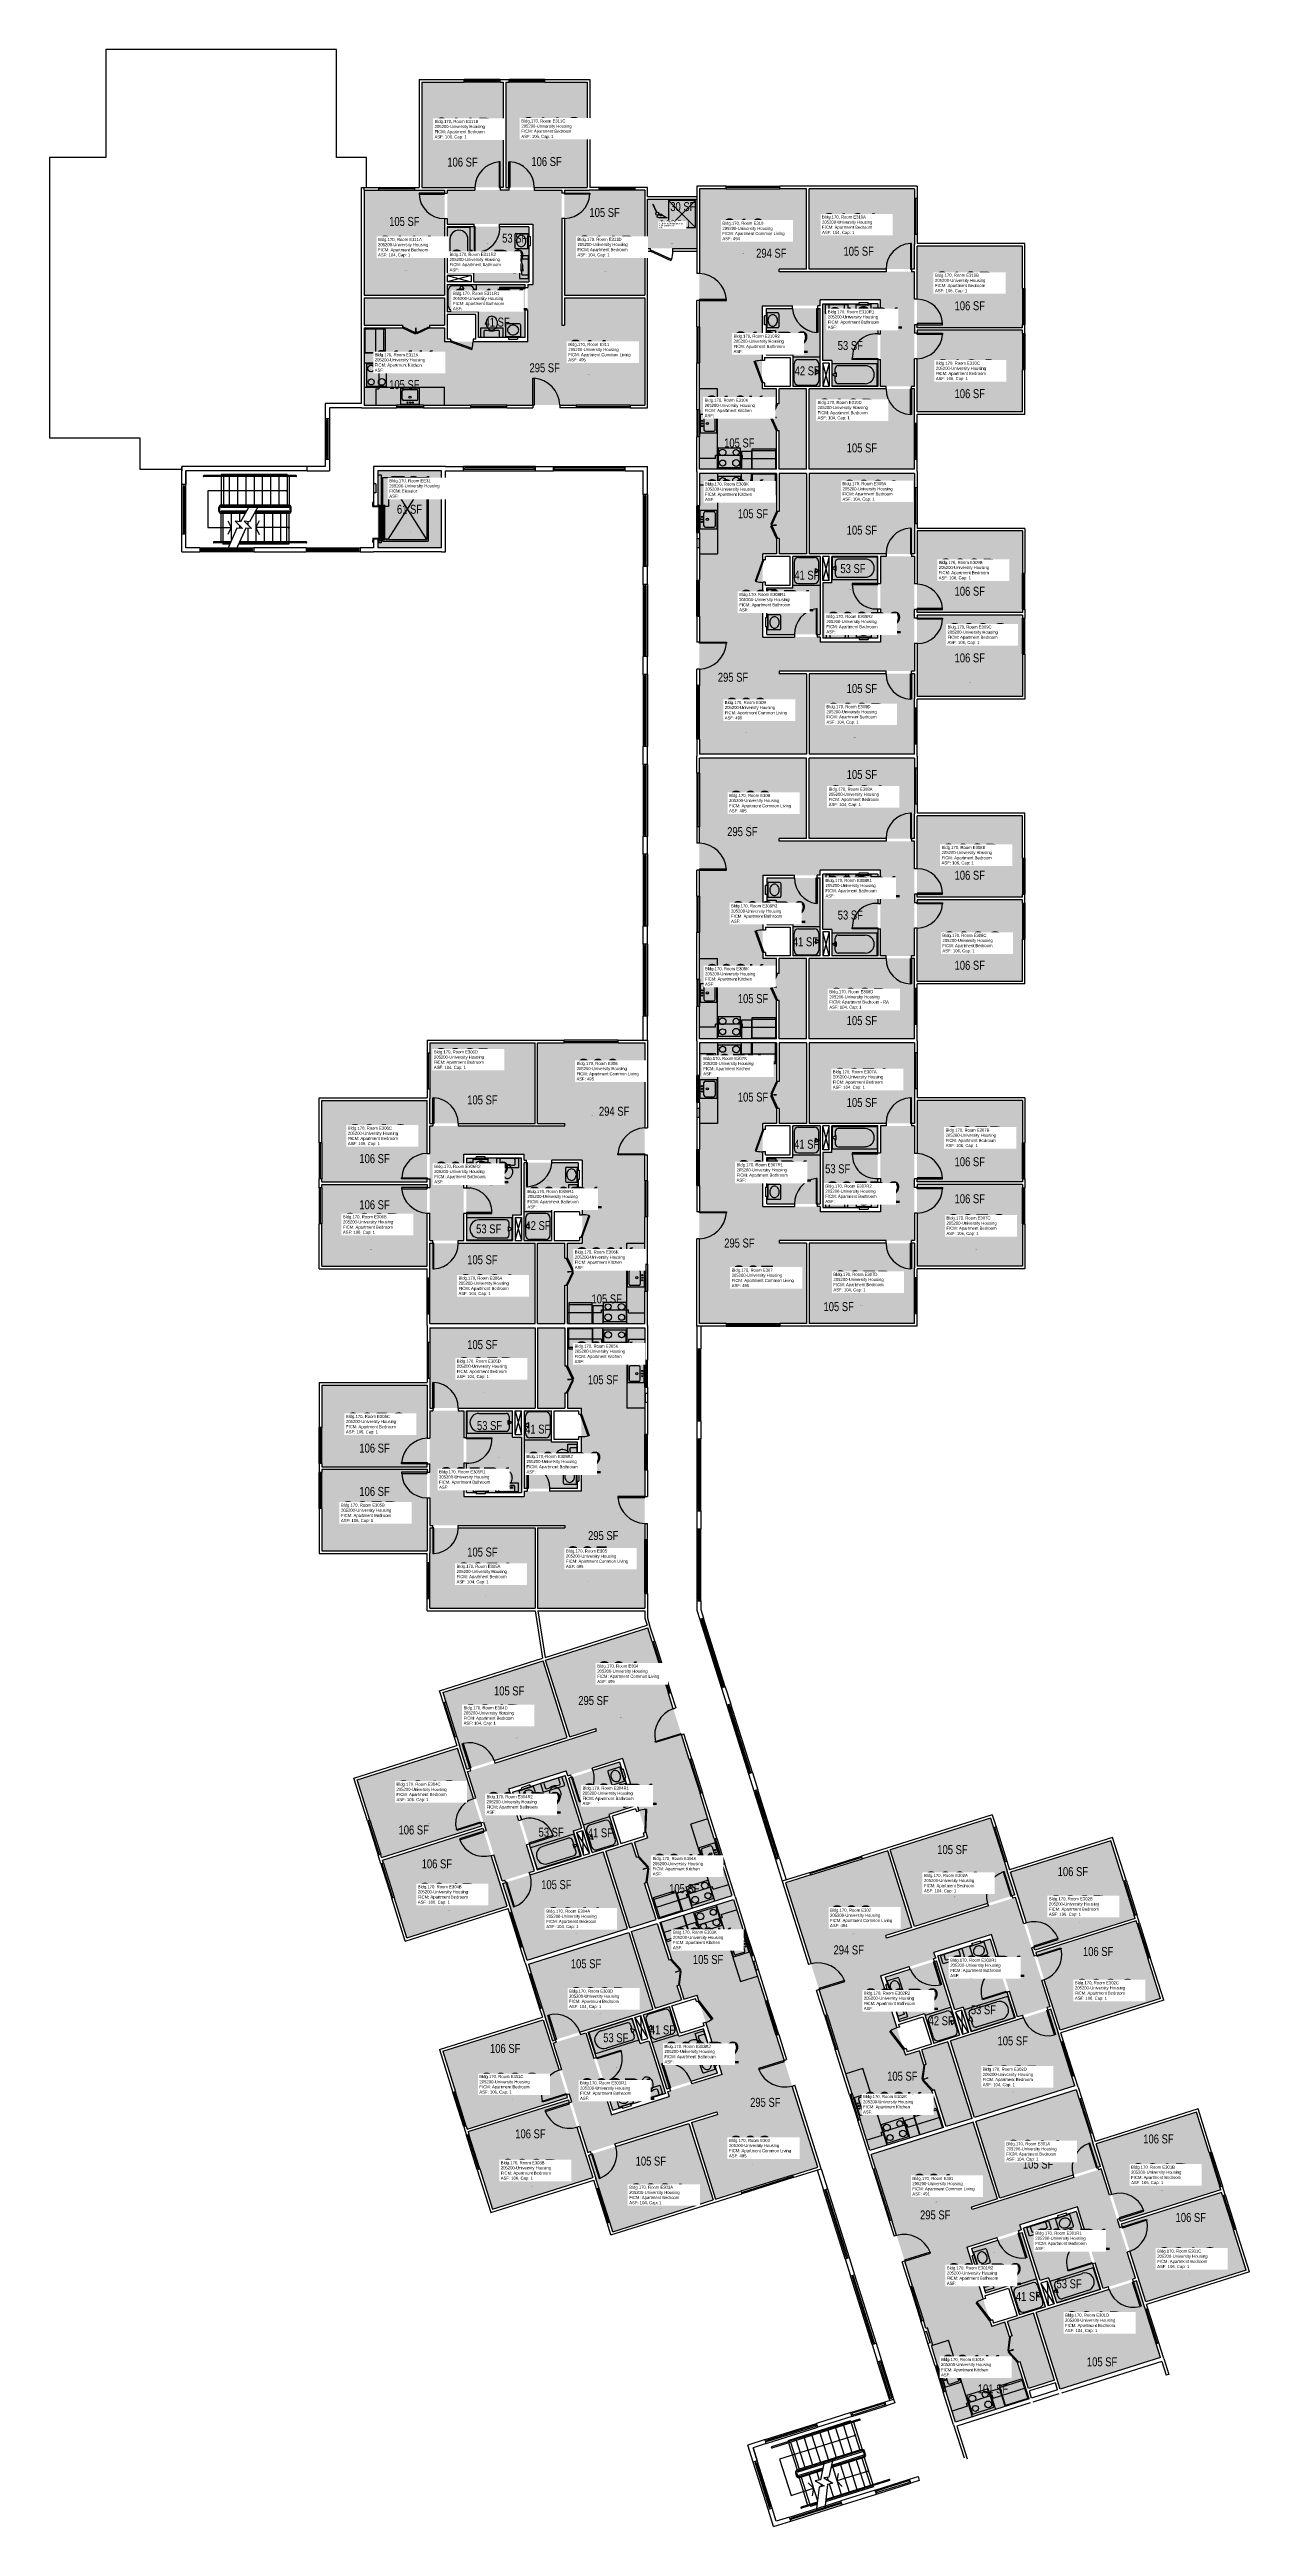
# Model space of a CAD drawing. Header units: inches. Extents: x -360 to 1242, y -1298 to 2007.
import ezdxf
from ezdxf.enums import TextEntityAlignment as Align

# ---------------------------------------------------------------- set-up
doc = ezdxf.new("R2010")
doc.units = ezdxf.units.IN
doc.header["$LTSCALE"] = 10
doc.header["$MEASUREMENT"] = 0
doc.layers.get('0').update_dxf_attribs({"linetype": 'CONTINUOUS'})
for name, color, linetype in [('A-DOOR', 2, 'CONTINUOUS'), ('A-FLOR', 3, 'CONTINUOUS'), ('A-GLAZ', 1, 'CONTINUOUS'), ('A-IDEN-ICON', 4, 'CONTINUOUS'), ('A-IDEN-RNUM', 7, 'CONTINUOUS'), ('A-IDEN-SNUM', 4, 'CONTINUOUS'), ('A-IDEN-VNUM', 4, 'CONTINUOUS'), ('A-ROOF', 2, 'CONTINUOUS'), ('A-WALL', 5, 'CONTINUOUS'), ('AREA-TEXT', 3, 'CONTINUOUS'), ('P-SANR-FIXT', 2, 'CONTINUOUS'), ('Rooms-Category-Color', 7, 'CONTINUOUS'), ('Rooms-College-Color', 7, 'CONTINUOUS'), ('Rooms-Department-Color', 7, 'CONTINUOUS'), ('Rooms-Division-Color', 7, 'CONTINUOUS'), ('Rooms-Information', 7, 'CONTINUOUS')]:
    doc.layers.add(name, color=color, linetype=linetype)
doc.styles.add('CP_AREA', font='arial.ttf', dxfattribs={"height": 15})
doc.styles.add('CP_ROOMSNUMBER', font='arial.ttf', dxfattribs={"height": 1})
doc.styles.add('CP_ROOMVNUMBER', font='arial.ttf', dxfattribs={"width": 0.85, "height": 0.075})

# ---------------------------------------------------------------- blocks, each defined once
blk = doc.blocks.new('CPCUST')
at = {"color": 0, "linetype": 'ByBlock'}
for p, q in [((0.017, -0.064), (0.02, -0.047)), ((0.036, -0.07), (0.017, -0.064)), ((0.026, -0.041), (0.045, -0.041)), ((0.03, -0.034), (0.038, -0.03)), ((0.112, -0.063), (0.036, -0.07)), ((0.038, -0.03), (0.053, -0.032)), ((0.045, -0.041), (0.054, -0.051)), ((0.053, -0.032), (0.075, -0.048)), ((0.075, -0.048), (0.112, -0.063))]:
    blk.add_line(p, q, dxfattribs=at)
at = {"color": 0, "linetype": 'ByBlock', "const_width": 0.015}
blk.add_lwpolyline([(-0.03, 0.05), (0.01, -0.019)], dxfattribs=at)
at = {"color": 0, "linetype": 'ByBlock', "const_width": 0.0075}
blk.add_lwpolyline([(-0.033, 0.048, 1), (-0.027, 0.052, 1)], format="xyb", close=True, dxfattribs=at)
at = {"color": 0, "linetype": 'ByBlock'}
blk.add_circle((0.016, -0.031), 0.0141, dxfattribs=at)

msp = doc.modelspace()

# ---------------------------------------------------------------- hatches: boundary and pattern name
at = {"layer": 'Rooms-Category-Color', "true_color": 0x728ef3}
for points in [[(245.5, 1823), (136.8, 1823), (136.8, 1963.5), (245.5, 1963.5)], [(357.8, 1823), (249, 1823), (249, 1963.5), (357.8, 1963.5)], [(167.3, 1819.5), (60, 1819.5), (60, 1679), (167.3, 1679)], [(170.8, 1819.5), (323.8, 1819.5), (323.8, 1639), (327.3, 1639), (327.3, 1675.5), (434.5, 1675.5), (434.5, 1532.5), (167.3, 1532.5), (167.3, 1617), (278.3, 1617), (278.3, 1693.5), (285.3, 1693.5), (285.3, 1774), (170.8, 1774)], [(327.3, 1679), (434.5, 1679), (434.5, 1819.5), (327.3, 1819.5)], [(794.5, 1557.5), (794.5, 1710.5), (614, 1710.5), (614, 1714), (650.5, 1714), (650.5, 1821.3), (507.5, 1821.3), (507.5, 1554), (591, 1554), (591, 1665), (668.5, 1665), (668.5, 1672), (749, 1672), (749, 1557.5)], [(654, 1714), (654, 1821.3), (794.5, 1821.3), (794.5, 1714)], [(504, 1741.5), (438, 1741.5), (438, 1807.5), (504, 1807.5)], [(170.8, 1770.5), (279.6, 1770.5), (279.8, 1697), (206.1, 1697), (206.1, 1709), (170.8, 1709)], [(798, 1744.5), (798, 1635.8), (938.5, 1635.8), (938.5, 1744.5)], [(170.8, 1693.5), (274.8, 1693.5), (274.8, 1622.5), (212.6, 1622.5), (212.6, 1657), (170.8, 1657)], [(60, 1675.5), (167.3, 1675.5), (167.3, 1639), (147, 1639), (147, 1635.5), (167.3, 1635.5), (167.3, 1532.5), (60, 1532.5), (60, 1635.5), (111, 1635.5), (111, 1639), (60, 1639), (60, 1675.5)], [(668.5, 1557.5), (668.5, 1661.5), (596.5, 1661.5), (596.5, 1599.4), (632, 1599.4), (632, 1557.5)], [(745.5, 1557.5), (745.5, 1666.4), (672, 1666.5), (672, 1592), (684, 1592), (684, 1557.5)], [(798, 1632.3), (798, 1523.5), (938.5, 1523.5), (938.5, 1632.3)], [(650.5, 1446.8), (650.5, 1554), (614, 1554), (614, 1534), (610.5, 1534), (610.5, 1554), (507.5, 1554), (507.5, 1446.8), (610.5, 1446.8), (610.5, 1498), (614, 1498), (614, 1446.8)], [(794.5, 1554), (794.5, 1446.8), (654, 1446.8), (654, 1554)], [(650.5, 1441.3), (650.5, 1334), (614, 1334), (614, 1354), (610.5, 1354), (610.5, 1334), (507.5, 1334), (507.5, 1441.3), (610.5, 1441.3), (610.5, 1390), (614, 1390), (614, 1441.3)], [(794.5, 1334), (794.5, 1441.3), (654, 1441.3), (654, 1334)], [(798, 1255.8), (798, 1364.5), (938.5, 1364.5), (938.5, 1255.8)], [(794.5, 1330.5), (794.5, 1177.5), (614, 1177.5), (614, 1174), (650.5, 1174), (650.5, 1066.8), (507.5, 1066.8), (507.5, 1334), (592, 1334), (592, 1223), (668.5, 1223), (668.5, 1216), (749, 1216), (749, 1330.5)], [(668.5, 1330.5), (668.5, 1226.5), (597.5, 1226.5), (597.5, 1288.6), (632, 1288.6), (632, 1330.5)], [(745.5, 1330.5), (745.5, 1221.6), (672, 1221.5), (672, 1295.1), (684, 1295.1), (684, 1330.5)], [(798, 1143.5), (798, 1252.3), (938.5, 1252.3), (938.5, 1143.5)], [(654, 1174), (654, 1066.8), (794.5, 1066.8), (794.5, 1174)], [(794.5, 797.5), (794.5, 950.5), (614, 950.5), (614, 954), (650.5, 954), (650.5, 1061.3), (507.5, 1061.3), (507.5, 794), (592, 794), (592, 905), (668.5, 905), (668.5, 912), (749, 912), (749, 797.5)], [(654, 954), (654, 1061.3), (794.5, 1061.3), (794.5, 954)], [(798, 984.5), (798, 875.8), (938.5, 875.8), (938.5, 984.5)], [(668.5, 797.5), (668.5, 901.5), (597.5, 901.5), (597.5, 839.4), (632, 839.4), (632, 797.5)], [(745.5, 797.5), (745.5, 906.4), (672, 906.5), (672, 832.9), (684, 832.9), (684, 797.5)], [(798, 872.3), (798, 763.5), (938.5, 763.5), (938.5, 872.3)], [(650.5, 686.8), (650.5, 794), (614, 794), (614, 773.8), (610.5, 773.8), (610.5, 794), (507.5, 794), (507.5, 686.8), (610.5, 686.8), (610.5, 737.8), (614, 737.8), (614, 686.8)], [(794.5, 794), (794.5, 686.8), (654, 686.8), (654, 794)], [(288, 574), (288, 681.3), (147.5, 681.3), (147.5, 574)], [(147.5, 417.5), (147.5, 570.5), (328, 570.5), (328, 574), (291.5, 574), (291.5, 681.3), (434.5, 681.3), (434.5, 414), (351, 414), (351, 525), (273.5, 525), (273.5, 533), (193, 533), (193, 417.5)], [(650.5, 681.3), (650.5, 574), (614, 574), (614, 594), (610.5, 594), (610.5, 574), (507.5, 574), (507.5, 681.3), (610.5, 681.3), (610.5, 630), (614, 630), (614, 681.3)], [(794.5, 574), (794.5, 681.3), (654, 681.3), (654, 574)], [(144, 604.5), (144, 495.8), (3.5, 495.8), (3.5, 604.5)], [(798, 495.8), (798, 604.5), (938.5, 604.5), (938.5, 495.8)], [(794.5, 570.5), (794.5, 417.5), (614, 417.5), (614, 414), (650.5, 414), (650.5, 306.8), (507.5, 306.8), (507.5, 574), (592, 574), (592, 463), (668.5, 463), (668.5, 456), (749, 456), (749, 570.5)], [(668.5, 570.5), (668.5, 466.5), (597.5, 466.5), (597.5, 528.6), (632, 528.6), (632, 570.5)], [(745.5, 570.5), (745.5, 461.6), (672, 461.5), (672, 535.1), (684, 535.1), (684, 570.5)], [(196.5, 417.5), (196.5, 527.5), (270, 527.5), (270, 452.9), (258, 452.9), (258, 417.5)], [(273.5, 417.5), (273.5, 521.5), (345.5, 521.5), (345.5, 459.4), (310, 459.4), (310, 417.5)], [(144, 492.3), (144, 383.5), (3.5, 383.5), (3.5, 492.3)], [(798, 383.5), (798, 492.3), (938.5, 492.3), (938.5, 383.5)], [(147.5, 414), (147.5, 306.8), (288, 306.8), (288, 414)], [(291.5, 306.8), (291.5, 414), (328, 414), (328, 393.8), (331.5, 393.8), (331.5, 414), (434.5, 414), (434.5, 306.8), (331.5, 306.8), (331.5, 357.8), (328, 357.8), (328, 306.8), (291.5, 306.8)], [(654, 414), (654, 306.8), (794.5, 306.8), (794.5, 414)], [(147.5, 194), (147.5, 301.3), (288, 301.3), (288, 194)], [(291.5, 301.3), (291.5, 194), (328, 194), (328, 214), (331.5, 214), (331.5, 194), (434.5, 194), (434.5, 301.3), (331.5, 301.3), (331.5, 250), (328, 250), (328, 301.3), (291.5, 301.3)], [(144, 115.8), (144, 224.5), (3.5, 224.5), (3.5, 115.8)], [(147.5, 190.5), (147.5, 37.5), (328, 37.5), (328, 34), (291.5, 34), (291.5, -73.2), (434.5, -73.2), (434.5, 194), (350, 194), (350, 83), (273.5, 83), (273.5, 76), (193, 76), (193, 190.5)], [(196.5, 190.5), (196.5, 81.5), (270, 81.5), (270, 155.1), (258, 155.1), (258, 190.5)], [(273.5, 190.5), (273.5, 86.5), (344.5, 86.5), (344.5, 148.6), (310, 148.6), (310, 190.5)], [(144, 3.5), (144, 112.3), (3.5, 112.3), (3.5, 3.5)], [(288, 34), (288, -73.2), (147.5, -73.2), (147.5, 34)], [(244.1, -437.1), (198.1, -291.1), (370.2, -236.9), (369.2, -233.5), (334.4, -244.5), (302.1, -142.2), (438.5, -99.2), (518.9, -354.1), (438.3, -379.5), (404.9, -273.6), (332, -296.6), (329.8, -290), (253.1, -314.2), (287.5, -423.4)], [(331, -245.5), (298.8, -143.3), (164.8, -185.5), (197, -287.8)], [(184.5, -259.8), (217.2, -363.5), (83.2, -405.7), (50.5, -302)], [(290.8, -422.3), (258.1, -318.5), (328.2, -296.3), (350.3, -366.5), (338.9, -370.1), (349.5, -403.8)], [(364.3, -399.2), (333, -300), (400.7, -278.6), (419.4, -337.9), (386.5, -348.3), (399.1, -388.2)], [(414.8, -499.4), (382.5, -397.1), (417.3, -386.1), (423.4, -405.4), (426.7, -404.4), (420.7, -385.1), (518.9, -354.1), (551.1, -456.4), (452.9, -487.4), (437.6, -438.7), (434.2, -439.8), (449.6, -488.4), (414.8, -499.4)], [(794.4, -497.9), (762.1, -395.6), (896.1, -353.4), (928.4, -455.7)], [(218.3, -366.8), (251, -470.5), (117, -512.8), (84.3, -409.1)], [(922.5, -425.5), (955.2, -529.2), (1089.2, -487), (1056.5, -383.3)], [(245.2, -440.4), (277.4, -542.7), (411.4, -500.4), (379.1, -398.1)], [(975.4, -604.9), (929.4, -459), (757.3, -513.3), (756.2, -509.9), (791, -499), (758.8, -396.7), (622.4, -439.7), (702.7, -694.6), (782.4, -669.5), (749, -563.6), (822.9, -540.3), (820.5, -532.7), (897.3, -508.5), (932, -618.6)], [(416.4, -504.6), (448.7, -606.9), (483.5, -595.9), (477.5, -576.9), (480.8, -575.8), (486.8, -594.9), (585, -563.9), (552.8, -461.6), (454.6, -492.6), (470, -541.5), (466.6, -542.5), (451.2, -493.6), (416.4, -504.6)], [(956.3, -532.6), (989, -636.3), (1123, -594.1), (1090.3, -490.3)], [(311.3, -650.2), (279.1, -547.9), (413.1, -505.7), (445.3, -608)], [(928.7, -619.7), (895.6, -514.8), (825.5, -536.9), (848.2, -608.9), (859.6, -605.3), (870, -638.2)], [(855.2, -642.8), (824, -543.6), (755.3, -565.3), (774, -624.5), (807.8, -613.9), (820.4, -653.8)], [(312.4, -653.5), (358.4, -799.5), (530.5, -745.2), (531.6, -748.5), (496.8, -759.5), (529, -861.8), (665.4, -818.8), (585, -563.9), (504.4, -589.3), (537.8, -695.2), (464.9, -718.2), (467, -724.9), (390.2, -749.1), (355.8, -639.9)], [(331.5, -725.9), (298.8, -622.2), (164.8, -664.4), (197.5, -768.1)], [(359.1, -638.8), (391.9, -742.8), (462, -720.7), (439.8, -650.5), (428.4, -654.1), (417.8, -620.3)], [(432.5, -615.7), (463.8, -714.8), (531.5, -693.6), (512.8, -634.2), (479.9, -644.6), (467.4, -604.7)], [(976.5, -608.3), (1008.7, -710.6), (874.7, -752.8), (842.5, -650.5)], [(871.4, -753.9), (839.1, -651.6), (804.3, -662.5), (810.4, -681.9), (807.1, -682.9), (801, -663.6), (702.7, -694.6), (735, -796.9), (833.2, -765.9), (817.9, -717.2), (821.2, -716.2), (836.6, -764.8)], [(1042.6, -818.1), (1010.4, -715.8), (876.4, -758), (908.6, -860.3)], [(365.3, -832.9), (332.6, -729.2), (198.6, -771.5), (231.3, -875.2)], [(1089.7, -967.3), (1043.7, -821.4), (871.5, -875.7), (870.5, -872.4), (905.3, -861.4), (873, -759.1), (736.6, -802.1), (817, -1057), (897.6, -1031.6), (864.2, -925.7), (937.2, -902.7), (935.1, -896), (1011.8, -871.8), (1046.3, -981)], [(1069.5, -891.7), (1036.8, -787.9), (1170.8, -745.7), (1203.5, -849.4)], [(493.4, -760.5), (525.7, -862.8), (391.7, -905.1), (359.4, -802.8)], [(1103.2, -998.7), (1070.5, -895), (1204.5, -852.8), (1237.2, -956.5)], [(1042.9, -982.1), (1010.2, -878.2), (940.1, -900.2), (962.2, -970.4), (973.6, -966.8), (984.3, -1000.6)], [(969.5, -1005.2), (938.2, -906), (870.5, -927.4), (889.2, -986.6), (922.1, -976.3), (934.7, -1016.2)], [(956.7, -1012.9), (989, -1115.2), (1123, -1073), (1090.7, -970.7)], [(981.6, -1103.4), (953.4, -1014), (918.6, -1025), (924.7, -1044.3), (921.3, -1045.3), (915.2, -1026), (817, -1057), (849.3, -1159.3), (947.5, -1128.3), (932.1, -1079.7), (935.5, -1078.6), (946.8, -1114.4)]]:
    msp.add_hatch(color=171, dxfattribs=at).paths.add_polyline_path(points)
at = {"layer": 'Rooms-Category-Color', "true_color": 0xadadad}
msp.add_hatch(color=253, dxfattribs=at).paths.add_polyline_path([(163, 1342), (78, 1342), (78, 1445), (163, 1445)])
at = {"layer": 'Rooms-College-Color', "true_color": 0xadadad}
for points in [[(245.5, 1823), (136.8, 1823), (136.8, 1963.5), (245.5, 1963.5)], [(357.8, 1823), (249, 1823), (249, 1963.5), (357.8, 1963.5)], [(167.3, 1819.5), (60, 1819.5), (60, 1679), (167.3, 1679)], [(170.8, 1819.5), (323.8, 1819.5), (323.8, 1639), (327.3, 1639), (327.3, 1675.5), (434.5, 1675.5), (434.5, 1532.5), (167.3, 1532.5), (167.3, 1617), (278.3, 1617), (278.3, 1693.5), (285.3, 1693.5), (285.3, 1774), (170.8, 1774)], [(327.3, 1679), (434.5, 1679), (434.5, 1819.5), (327.3, 1819.5)], [(794.5, 1557.5), (794.5, 1710.5), (614, 1710.5), (614, 1714), (650.5, 1714), (650.5, 1821.3), (507.5, 1821.3), (507.5, 1554), (591, 1554), (591, 1665), (668.5, 1665), (668.5, 1672), (749, 1672), (749, 1557.5)], [(654, 1714), (654, 1821.3), (794.5, 1821.3), (794.5, 1714)], [(504, 1741.5), (438, 1741.5), (438, 1807.5), (504, 1807.5)], [(170.8, 1770.5), (279.6, 1770.5), (279.8, 1697), (206.1, 1697), (206.1, 1709), (170.8, 1709)], [(798, 1744.5), (798, 1635.8), (938.5, 1635.8), (938.5, 1744.5)], [(170.8, 1693.5), (274.8, 1693.5), (274.8, 1622.5), (212.6, 1622.5), (212.6, 1657), (170.8, 1657)], [(60, 1675.5), (167.3, 1675.5), (167.3, 1639), (147, 1639), (147, 1635.5), (167.3, 1635.5), (167.3, 1532.5), (60, 1532.5), (60, 1635.5), (111, 1635.5), (111, 1639), (60, 1639), (60, 1675.5)], [(668.5, 1557.5), (668.5, 1661.5), (596.5, 1661.5), (596.5, 1599.4), (632, 1599.4), (632, 1557.5)], [(745.5, 1557.5), (745.5, 1666.4), (672, 1666.5), (672, 1592), (684, 1592), (684, 1557.5)], [(798, 1632.3), (798, 1523.5), (938.5, 1523.5), (938.5, 1632.3)], [(650.5, 1446.8), (650.5, 1554), (614, 1554), (614, 1534), (610.5, 1534), (610.5, 1554), (507.5, 1554), (507.5, 1446.8), (610.5, 1446.8), (610.5, 1498), (614, 1498), (614, 1446.8)], [(794.5, 1554), (794.5, 1446.8), (654, 1446.8), (654, 1554)], [(163, 1342), (78, 1342), (78, 1445), (163, 1445)], [(650.5, 1441.3), (650.5, 1334), (614, 1334), (614, 1354), (610.5, 1354), (610.5, 1334), (507.5, 1334), (507.5, 1441.3), (610.5, 1441.3), (610.5, 1390), (614, 1390), (614, 1441.3)], [(794.5, 1334), (794.5, 1441.3), (654, 1441.3), (654, 1334)], [(798, 1255.8), (798, 1364.5), (938.5, 1364.5), (938.5, 1255.8)], [(794.5, 1330.5), (794.5, 1177.5), (614, 1177.5), (614, 1174), (650.5, 1174), (650.5, 1066.8), (507.5, 1066.8), (507.5, 1334), (592, 1334), (592, 1223), (668.5, 1223), (668.5, 1216), (749, 1216), (749, 1330.5)], [(668.5, 1330.5), (668.5, 1226.5), (597.5, 1226.5), (597.5, 1288.6), (632, 1288.6), (632, 1330.5)], [(745.5, 1330.5), (745.5, 1221.6), (672, 1221.5), (672, 1295.1), (684, 1295.1), (684, 1330.5)], [(798, 1143.5), (798, 1252.3), (938.5, 1252.3), (938.5, 1143.5)], [(654, 1174), (654, 1066.8), (794.5, 1066.8), (794.5, 1174)], [(794.5, 797.5), (794.5, 950.5), (614, 950.5), (614, 954), (650.5, 954), (650.5, 1061.3), (507.5, 1061.3), (507.5, 794), (592, 794), (592, 905), (668.5, 905), (668.5, 912), (749, 912), (749, 797.5)], [(654, 954), (654, 1061.3), (794.5, 1061.3), (794.5, 954)], [(798, 984.5), (798, 875.8), (938.5, 875.8), (938.5, 984.5)], [(668.5, 797.5), (668.5, 901.5), (597.5, 901.5), (597.5, 839.4), (632, 839.4), (632, 797.5)], [(745.5, 797.5), (745.5, 906.4), (672, 906.5), (672, 832.9), (684, 832.9), (684, 797.5)], [(798, 872.3), (798, 763.5), (938.5, 763.5), (938.5, 872.3)], [(650.5, 686.8), (650.5, 794), (614, 794), (614, 773.8), (610.5, 773.8), (610.5, 794), (507.5, 794), (507.5, 686.8), (610.5, 686.8), (610.5, 737.8), (614, 737.8), (614, 686.8)], [(794.5, 794), (794.5, 686.8), (654, 686.8), (654, 794)], [(288, 574), (288, 681.3), (147.5, 681.3), (147.5, 574)], [(147.5, 417.5), (147.5, 570.5), (328, 570.5), (328, 574), (291.5, 574), (291.5, 681.3), (434.5, 681.3), (434.5, 414), (351, 414), (351, 525), (273.5, 525), (273.5, 533), (193, 533), (193, 417.5)], [(650.5, 681.3), (650.5, 574), (614, 574), (614, 594), (610.5, 594), (610.5, 574), (507.5, 574), (507.5, 681.3), (610.5, 681.3), (610.5, 630), (614, 630), (614, 681.3)], [(794.5, 574), (794.5, 681.3), (654, 681.3), (654, 574)], [(144, 604.5), (144, 495.8), (3.5, 495.8), (3.5, 604.5)], [(798, 495.8), (798, 604.5), (938.5, 604.5), (938.5, 495.8)], [(794.5, 570.5), (794.5, 417.5), (614, 417.5), (614, 414), (650.5, 414), (650.5, 306.8), (507.5, 306.8), (507.5, 574), (592, 574), (592, 463), (668.5, 463), (668.5, 456), (749, 456), (749, 570.5)], [(668.5, 570.5), (668.5, 466.5), (597.5, 466.5), (597.5, 528.6), (632, 528.6), (632, 570.5)], [(745.5, 570.5), (745.5, 461.6), (672, 461.5), (672, 535.1), (684, 535.1), (684, 570.5)], [(196.5, 417.5), (196.5, 527.5), (270, 527.5), (270, 452.9), (258, 452.9), (258, 417.5)], [(273.5, 417.5), (273.5, 521.5), (345.5, 521.5), (345.5, 459.4), (310, 459.4), (310, 417.5)], [(144, 492.3), (144, 383.5), (3.5, 383.5), (3.5, 492.3)], [(798, 383.5), (798, 492.3), (938.5, 492.3), (938.5, 383.5)], [(147.5, 414), (147.5, 306.8), (288, 306.8), (288, 414)], [(291.5, 306.8), (291.5, 414), (328, 414), (328, 393.8), (331.5, 393.8), (331.5, 414), (434.5, 414), (434.5, 306.8), (331.5, 306.8), (331.5, 357.8), (328, 357.8), (328, 306.8), (291.5, 306.8)], [(654, 414), (654, 306.8), (794.5, 306.8), (794.5, 414)], [(147.5, 194), (147.5, 301.3), (288, 301.3), (288, 194)], [(291.5, 301.3), (291.5, 194), (328, 194), (328, 214), (331.5, 214), (331.5, 194), (434.5, 194), (434.5, 301.3), (331.5, 301.3), (331.5, 250), (328, 250), (328, 301.3), (291.5, 301.3)], [(144, 115.8), (144, 224.5), (3.5, 224.5), (3.5, 115.8)], [(147.5, 190.5), (147.5, 37.5), (328, 37.5), (328, 34), (291.5, 34), (291.5, -73.2), (434.5, -73.2), (434.5, 194), (350, 194), (350, 83), (273.5, 83), (273.5, 76), (193, 76), (193, 190.5)], [(196.5, 190.5), (196.5, 81.5), (270, 81.5), (270, 155.1), (258, 155.1), (258, 190.5)], [(273.5, 190.5), (273.5, 86.5), (344.5, 86.5), (344.5, 148.6), (310, 148.6), (310, 190.5)], [(144, 3.5), (144, 112.3), (3.5, 112.3), (3.5, 3.5)], [(288, 34), (288, -73.2), (147.5, -73.2), (147.5, 34)], [(244.1, -437.1), (198.1, -291.1), (370.2, -236.9), (369.2, -233.5), (334.4, -244.5), (302.1, -142.2), (438.5, -99.2), (518.9, -354.1), (438.3, -379.5), (404.9, -273.6), (332, -296.6), (329.8, -290), (253.1, -314.2), (287.5, -423.4)], [(331, -245.5), (298.8, -143.3), (164.8, -185.5), (197, -287.8)], [(184.5, -259.8), (217.2, -363.5), (83.2, -405.7), (50.5, -302)], [(290.8, -422.3), (258.1, -318.5), (328.2, -296.3), (350.3, -366.5), (338.9, -370.1), (349.5, -403.8)], [(364.3, -399.2), (333, -300), (400.7, -278.6), (419.4, -337.9), (386.5, -348.3), (399.1, -388.2)], [(414.8, -499.4), (382.5, -397.1), (417.3, -386.1), (423.4, -405.4), (426.7, -404.4), (420.7, -385.1), (518.9, -354.1), (551.1, -456.4), (452.9, -487.4), (437.6, -438.7), (434.2, -439.8), (449.6, -488.4), (414.8, -499.4)], [(794.4, -497.9), (762.1, -395.6), (896.1, -353.4), (928.4, -455.7)], [(218.3, -366.8), (251, -470.5), (117, -512.8), (84.3, -409.1)], [(922.5, -425.5), (955.2, -529.2), (1089.2, -487), (1056.5, -383.3)], [(245.2, -440.4), (277.4, -542.7), (411.4, -500.4), (379.1, -398.1)], [(975.4, -604.9), (929.4, -459), (757.3, -513.3), (756.2, -509.9), (791, -499), (758.8, -396.7), (622.4, -439.7), (702.7, -694.6), (782.4, -669.5), (749, -563.6), (822.9, -540.3), (820.5, -532.7), (897.3, -508.5), (932, -618.6)], [(416.4, -504.6), (448.7, -606.9), (483.5, -595.9), (477.5, -576.9), (480.8, -575.8), (486.8, -594.9), (585, -563.9), (552.8, -461.6), (454.6, -492.6), (470, -541.5), (466.6, -542.5), (451.2, -493.6), (416.4, -504.6)], [(956.3, -532.6), (989, -636.3), (1123, -594.1), (1090.3, -490.3)], [(311.3, -650.2), (279.1, -547.9), (413.1, -505.7), (445.3, -608)], [(928.7, -619.7), (895.6, -514.8), (825.5, -536.9), (848.2, -608.9), (859.6, -605.3), (870, -638.2)], [(855.2, -642.8), (824, -543.6), (755.3, -565.3), (774, -624.5), (807.8, -613.9), (820.4, -653.8)], [(312.4, -653.5), (358.4, -799.5), (530.5, -745.2), (531.6, -748.5), (496.8, -759.5), (529, -861.8), (665.4, -818.8), (585, -563.9), (504.4, -589.3), (537.8, -695.2), (464.9, -718.2), (467, -724.9), (390.2, -749.1), (355.8, -639.9)], [(331.5, -725.9), (298.8, -622.2), (164.8, -664.4), (197.5, -768.1)], [(359.1, -638.8), (391.9, -742.8), (462, -720.7), (439.8, -650.5), (428.4, -654.1), (417.8, -620.3)], [(432.5, -615.7), (463.8, -714.8), (531.5, -693.6), (512.8, -634.2), (479.9, -644.6), (467.4, -604.7)], [(976.5, -608.3), (1008.7, -710.6), (874.7, -752.8), (842.5, -650.5)], [(871.4, -753.9), (839.1, -651.6), (804.3, -662.5), (810.4, -681.9), (807.1, -682.9), (801, -663.6), (702.7, -694.6), (735, -796.9), (833.2, -765.9), (817.9, -717.2), (821.2, -716.2), (836.6, -764.8)], [(1042.6, -818.1), (1010.4, -715.8), (876.4, -758), (908.6, -860.3)], [(365.3, -832.9), (332.6, -729.2), (198.6, -771.5), (231.3, -875.2)], [(1089.7, -967.3), (1043.7, -821.4), (871.5, -875.7), (870.5, -872.4), (905.3, -861.4), (873, -759.1), (736.6, -802.1), (817, -1057), (897.6, -1031.6), (864.2, -925.7), (937.2, -902.7), (935.1, -896), (1011.8, -871.8), (1046.3, -981)], [(1069.5, -891.7), (1036.8, -787.9), (1170.8, -745.7), (1203.5, -849.4)], [(493.4, -760.5), (525.7, -862.8), (391.7, -905.1), (359.4, -802.8)], [(1103.2, -998.7), (1070.5, -895), (1204.5, -852.8), (1237.2, -956.5)], [(1042.9, -982.1), (1010.2, -878.2), (940.1, -900.2), (962.2, -970.4), (973.6, -966.8), (984.3, -1000.6)], [(969.5, -1005.2), (938.2, -906), (870.5, -927.4), (889.2, -986.6), (922.1, -976.3), (934.7, -1016.2)], [(956.7, -1012.9), (989, -1115.2), (1123, -1073), (1090.7, -970.7)], [(981.6, -1103.4), (953.4, -1014), (918.6, -1025), (924.7, -1044.3), (921.3, -1045.3), (915.2, -1026), (817, -1057), (849.3, -1159.3), (947.5, -1128.3), (932.1, -1079.7), (935.5, -1078.6), (946.8, -1114.4)]]:
    msp.add_hatch(color=253, dxfattribs=at).paths.add_polyline_path(points)
at = {"layer": 'Rooms-Department-Color', "true_color": 0x604aed}
for points in [[(245.5, 1823), (136.8, 1823), (136.8, 1963.5), (245.5, 1963.5)], [(357.8, 1823), (249, 1823), (249, 1963.5), (357.8, 1963.5)], [(167.3, 1819.5), (60, 1819.5), (60, 1679), (167.3, 1679)], [(170.8, 1819.5), (323.8, 1819.5), (323.8, 1639), (327.3, 1639), (327.3, 1675.5), (434.5, 1675.5), (434.5, 1532.5), (167.3, 1532.5), (167.3, 1617), (278.3, 1617), (278.3, 1693.5), (285.3, 1693.5), (285.3, 1774), (170.8, 1774)], [(327.3, 1679), (434.5, 1679), (434.5, 1819.5), (327.3, 1819.5)], [(794.5, 1557.5), (794.5, 1710.5), (614, 1710.5), (614, 1714), (650.5, 1714), (650.5, 1821.3), (507.5, 1821.3), (507.5, 1554), (591, 1554), (591, 1665), (668.5, 1665), (668.5, 1672), (749, 1672), (749, 1557.5)], [(654, 1714), (654, 1821.3), (794.5, 1821.3), (794.5, 1714)], [(504, 1741.5), (438, 1741.5), (438, 1807.5), (504, 1807.5)], [(170.8, 1770.5), (279.6, 1770.5), (279.8, 1697), (206.1, 1697), (206.1, 1709), (170.8, 1709)], [(798, 1744.5), (798, 1635.8), (938.5, 1635.8), (938.5, 1744.5)], [(170.8, 1693.5), (274.8, 1693.5), (274.8, 1622.5), (212.6, 1622.5), (212.6, 1657), (170.8, 1657)], [(60, 1675.5), (167.3, 1675.5), (167.3, 1639), (147, 1639), (147, 1635.5), (167.3, 1635.5), (167.3, 1532.5), (60, 1532.5), (60, 1635.5), (111, 1635.5), (111, 1639), (60, 1639), (60, 1675.5)], [(668.5, 1557.5), (668.5, 1661.5), (596.5, 1661.5), (596.5, 1599.4), (632, 1599.4), (632, 1557.5)], [(745.5, 1557.5), (745.5, 1666.4), (672, 1666.5), (672, 1592), (684, 1592), (684, 1557.5)], [(798, 1632.3), (798, 1523.5), (938.5, 1523.5), (938.5, 1632.3)], [(650.5, 1446.8), (650.5, 1554), (614, 1554), (614, 1534), (610.5, 1534), (610.5, 1554), (507.5, 1554), (507.5, 1446.8), (610.5, 1446.8), (610.5, 1498), (614, 1498), (614, 1446.8)], [(794.5, 1554), (794.5, 1446.8), (654, 1446.8), (654, 1554)], [(650.5, 1441.3), (650.5, 1334), (614, 1334), (614, 1354), (610.5, 1354), (610.5, 1334), (507.5, 1334), (507.5, 1441.3), (610.5, 1441.3), (610.5, 1390), (614, 1390), (614, 1441.3)], [(794.5, 1334), (794.5, 1441.3), (654, 1441.3), (654, 1334)], [(798, 1255.8), (798, 1364.5), (938.5, 1364.5), (938.5, 1255.8)], [(794.5, 1330.5), (794.5, 1177.5), (614, 1177.5), (614, 1174), (650.5, 1174), (650.5, 1066.8), (507.5, 1066.8), (507.5, 1334), (592, 1334), (592, 1223), (668.5, 1223), (668.5, 1216), (749, 1216), (749, 1330.5)], [(668.5, 1330.5), (668.5, 1226.5), (597.5, 1226.5), (597.5, 1288.6), (632, 1288.6), (632, 1330.5)], [(745.5, 1330.5), (745.5, 1221.6), (672, 1221.5), (672, 1295.1), (684, 1295.1), (684, 1330.5)], [(798, 1143.5), (798, 1252.3), (938.5, 1252.3), (938.5, 1143.5)], [(654, 1174), (654, 1066.8), (794.5, 1066.8), (794.5, 1174)], [(794.5, 797.5), (794.5, 950.5), (614, 950.5), (614, 954), (650.5, 954), (650.5, 1061.3), (507.5, 1061.3), (507.5, 794), (592, 794), (592, 905), (668.5, 905), (668.5, 912), (749, 912), (749, 797.5)], [(654, 954), (654, 1061.3), (794.5, 1061.3), (794.5, 954)], [(798, 984.5), (798, 875.8), (938.5, 875.8), (938.5, 984.5)], [(668.5, 797.5), (668.5, 901.5), (597.5, 901.5), (597.5, 839.4), (632, 839.4), (632, 797.5)], [(745.5, 797.5), (745.5, 906.4), (672, 906.5), (672, 832.9), (684, 832.9), (684, 797.5)], [(798, 872.3), (798, 763.5), (938.5, 763.5), (938.5, 872.3)], [(650.5, 686.8), (650.5, 794), (614, 794), (614, 773.8), (610.5, 773.8), (610.5, 794), (507.5, 794), (507.5, 686.8), (610.5, 686.8), (610.5, 737.8), (614, 737.8), (614, 686.8)], [(794.5, 794), (794.5, 686.8), (654, 686.8), (654, 794)], [(288, 574), (288, 681.3), (147.5, 681.3), (147.5, 574)], [(147.5, 417.5), (147.5, 570.5), (328, 570.5), (328, 574), (291.5, 574), (291.5, 681.3), (434.5, 681.3), (434.5, 414), (351, 414), (351, 525), (273.5, 525), (273.5, 533), (193, 533), (193, 417.5)], [(650.5, 681.3), (650.5, 574), (614, 574), (614, 594), (610.5, 594), (610.5, 574), (507.5, 574), (507.5, 681.3), (610.5, 681.3), (610.5, 630), (614, 630), (614, 681.3)], [(794.5, 574), (794.5, 681.3), (654, 681.3), (654, 574)], [(144, 604.5), (144, 495.8), (3.5, 495.8), (3.5, 604.5)], [(798, 495.8), (798, 604.5), (938.5, 604.5), (938.5, 495.8)], [(794.5, 570.5), (794.5, 417.5), (614, 417.5), (614, 414), (650.5, 414), (650.5, 306.8), (507.5, 306.8), (507.5, 574), (592, 574), (592, 463), (668.5, 463), (668.5, 456), (749, 456), (749, 570.5)], [(668.5, 570.5), (668.5, 466.5), (597.5, 466.5), (597.5, 528.6), (632, 528.6), (632, 570.5)], [(745.5, 570.5), (745.5, 461.6), (672, 461.5), (672, 535.1), (684, 535.1), (684, 570.5)], [(196.5, 417.5), (196.5, 527.5), (270, 527.5), (270, 452.9), (258, 452.9), (258, 417.5)], [(273.5, 417.5), (273.5, 521.5), (345.5, 521.5), (345.5, 459.4), (310, 459.4), (310, 417.5)], [(144, 492.3), (144, 383.5), (3.5, 383.5), (3.5, 492.3)], [(798, 383.5), (798, 492.3), (938.5, 492.3), (938.5, 383.5)], [(147.5, 414), (147.5, 306.8), (288, 306.8), (288, 414)], [(291.5, 306.8), (291.5, 414), (328, 414), (328, 393.8), (331.5, 393.8), (331.5, 414), (434.5, 414), (434.5, 306.8), (331.5, 306.8), (331.5, 357.8), (328, 357.8), (328, 306.8), (291.5, 306.8)], [(654, 414), (654, 306.8), (794.5, 306.8), (794.5, 414)], [(147.5, 194), (147.5, 301.3), (288, 301.3), (288, 194)], [(291.5, 301.3), (291.5, 194), (328, 194), (328, 214), (331.5, 214), (331.5, 194), (434.5, 194), (434.5, 301.3), (331.5, 301.3), (331.5, 250), (328, 250), (328, 301.3), (291.5, 301.3)], [(144, 115.8), (144, 224.5), (3.5, 224.5), (3.5, 115.8)], [(147.5, 190.5), (147.5, 37.5), (328, 37.5), (328, 34), (291.5, 34), (291.5, -73.2), (434.5, -73.2), (434.5, 194), (350, 194), (350, 83), (273.5, 83), (273.5, 76), (193, 76), (193, 190.5)], [(196.5, 190.5), (196.5, 81.5), (270, 81.5), (270, 155.1), (258, 155.1), (258, 190.5)], [(273.5, 190.5), (273.5, 86.5), (344.5, 86.5), (344.5, 148.6), (310, 148.6), (310, 190.5)], [(144, 3.5), (144, 112.3), (3.5, 112.3), (3.5, 3.5)], [(288, 34), (288, -73.2), (147.5, -73.2), (147.5, 34)], [(244.1, -437.1), (198.1, -291.1), (370.2, -236.9), (369.2, -233.5), (334.4, -244.5), (302.1, -142.2), (438.5, -99.2), (518.9, -354.1), (438.3, -379.5), (404.9, -273.6), (332, -296.6), (329.8, -290), (253.1, -314.2), (287.5, -423.4)], [(331, -245.5), (298.8, -143.3), (164.8, -185.5), (197, -287.8)], [(184.5, -259.8), (217.2, -363.5), (83.2, -405.7), (50.5, -302)], [(290.8, -422.3), (258.1, -318.5), (328.2, -296.3), (350.3, -366.5), (338.9, -370.1), (349.5, -403.8)], [(364.3, -399.2), (333, -300), (400.7, -278.6), (419.4, -337.9), (386.5, -348.3), (399.1, -388.2)], [(414.8, -499.4), (382.5, -397.1), (417.3, -386.1), (423.4, -405.4), (426.7, -404.4), (420.7, -385.1), (518.9, -354.1), (551.1, -456.4), (452.9, -487.4), (437.6, -438.7), (434.2, -439.8), (449.6, -488.4), (414.8, -499.4)], [(794.4, -497.9), (762.1, -395.6), (896.1, -353.4), (928.4, -455.7)], [(218.3, -366.8), (251, -470.5), (117, -512.8), (84.3, -409.1)], [(922.5, -425.5), (955.2, -529.2), (1089.2, -487), (1056.5, -383.3)], [(245.2, -440.4), (277.4, -542.7), (411.4, -500.4), (379.1, -398.1)], [(975.4, -604.9), (929.4, -459), (757.3, -513.3), (756.2, -509.9), (791, -499), (758.8, -396.7), (622.4, -439.7), (702.7, -694.6), (782.4, -669.5), (749, -563.6), (822.9, -540.3), (820.5, -532.7), (897.3, -508.5), (932, -618.6)], [(416.4, -504.6), (448.7, -606.9), (483.5, -595.9), (477.5, -576.9), (480.8, -575.8), (486.8, -594.9), (585, -563.9), (552.8, -461.6), (454.6, -492.6), (470, -541.5), (466.6, -542.5), (451.2, -493.6), (416.4, -504.6)], [(956.3, -532.6), (989, -636.3), (1123, -594.1), (1090.3, -490.3)], [(311.3, -650.2), (279.1, -547.9), (413.1, -505.7), (445.3, -608)], [(928.7, -619.7), (895.6, -514.8), (825.5, -536.9), (848.2, -608.9), (859.6, -605.3), (870, -638.2)], [(855.2, -642.8), (824, -543.6), (755.3, -565.3), (774, -624.5), (807.8, -613.9), (820.4, -653.8)], [(312.4, -653.5), (358.4, -799.5), (530.5, -745.2), (531.6, -748.5), (496.8, -759.5), (529, -861.8), (665.4, -818.8), (585, -563.9), (504.4, -589.3), (537.8, -695.2), (464.9, -718.2), (467, -724.9), (390.2, -749.1), (355.8, -639.9)], [(331.5, -725.9), (298.8, -622.2), (164.8, -664.4), (197.5, -768.1)], [(359.1, -638.8), (391.9, -742.8), (462, -720.7), (439.8, -650.5), (428.4, -654.1), (417.8, -620.3)], [(432.5, -615.7), (463.8, -714.8), (531.5, -693.6), (512.8, -634.2), (479.9, -644.6), (467.4, -604.7)], [(976.5, -608.3), (1008.7, -710.6), (874.7, -752.8), (842.5, -650.5)], [(871.4, -753.9), (839.1, -651.6), (804.3, -662.5), (810.4, -681.9), (807.1, -682.9), (801, -663.6), (702.7, -694.6), (735, -796.9), (833.2, -765.9), (817.9, -717.2), (821.2, -716.2), (836.6, -764.8)], [(1042.6, -818.1), (1010.4, -715.8), (876.4, -758), (908.6, -860.3)], [(365.3, -832.9), (332.6, -729.2), (198.6, -771.5), (231.3, -875.2)], [(1089.7, -967.3), (1043.7, -821.4), (871.5, -875.7), (870.5, -872.4), (905.3, -861.4), (873, -759.1), (736.6, -802.1), (817, -1057), (897.6, -1031.6), (864.2, -925.7), (937.2, -902.7), (935.1, -896), (1011.8, -871.8), (1046.3, -981)], [(1069.5, -891.7), (1036.8, -787.9), (1170.8, -745.7), (1203.5, -849.4)], [(493.4, -760.5), (525.7, -862.8), (391.7, -905.1), (359.4, -802.8)], [(1103.2, -998.7), (1070.5, -895), (1204.5, -852.8), (1237.2, -956.5)], [(1042.9, -982.1), (1010.2, -878.2), (940.1, -900.2), (962.2, -970.4), (973.6, -966.8), (984.3, -1000.6)], [(969.5, -1005.2), (938.2, -906), (870.5, -927.4), (889.2, -986.6), (922.1, -976.3), (934.7, -1016.2)], [(956.7, -1012.9), (989, -1115.2), (1123, -1073), (1090.7, -970.7)], [(981.6, -1103.4), (953.4, -1014), (918.6, -1025), (924.7, -1044.3), (921.3, -1045.3), (915.2, -1026), (817, -1057), (849.3, -1159.3), (947.5, -1128.3), (932.1, -1079.7), (935.5, -1078.6), (946.8, -1114.4)]]:
    msp.add_hatch(color=173, dxfattribs=at).paths.add_polyline_path(points)
at = {"layer": 'Rooms-Department-Color', "true_color": 0xacacac}
msp.add_hatch(color=253, dxfattribs=at).paths.add_polyline_path([(163, 1342), (78, 1342), (78, 1445), (163, 1445)])
at = {"layer": 'Rooms-Division-Color', "true_color": 0x604aed}
for points in [[(245.5, 1823), (136.8, 1823), (136.8, 1963.5), (245.5, 1963.5)], [(357.8, 1823), (249, 1823), (249, 1963.5), (357.8, 1963.5)], [(167.3, 1819.5), (60, 1819.5), (60, 1679), (167.3, 1679)], [(170.8, 1819.5), (323.8, 1819.5), (323.8, 1639), (327.3, 1639), (327.3, 1675.5), (434.5, 1675.5), (434.5, 1532.5), (167.3, 1532.5), (167.3, 1617), (278.3, 1617), (278.3, 1693.5), (285.3, 1693.5), (285.3, 1774), (170.8, 1774)], [(327.3, 1679), (434.5, 1679), (434.5, 1819.5), (327.3, 1819.5)], [(794.5, 1557.5), (794.5, 1710.5), (614, 1710.5), (614, 1714), (650.5, 1714), (650.5, 1821.3), (507.5, 1821.3), (507.5, 1554), (591, 1554), (591, 1665), (668.5, 1665), (668.5, 1672), (749, 1672), (749, 1557.5)], [(654, 1714), (654, 1821.3), (794.5, 1821.3), (794.5, 1714)], [(504, 1741.5), (438, 1741.5), (438, 1807.5), (504, 1807.5)], [(170.8, 1770.5), (279.6, 1770.5), (279.8, 1697), (206.1, 1697), (206.1, 1709), (170.8, 1709)], [(798, 1744.5), (798, 1635.8), (938.5, 1635.8), (938.5, 1744.5)], [(170.8, 1693.5), (274.8, 1693.5), (274.8, 1622.5), (212.6, 1622.5), (212.6, 1657), (170.8, 1657)], [(60, 1675.5), (167.3, 1675.5), (167.3, 1639), (147, 1639), (147, 1635.5), (167.3, 1635.5), (167.3, 1532.5), (60, 1532.5), (60, 1635.5), (111, 1635.5), (111, 1639), (60, 1639), (60, 1675.5)], [(668.5, 1557.5), (668.5, 1661.5), (596.5, 1661.5), (596.5, 1599.4), (632, 1599.4), (632, 1557.5)], [(745.5, 1557.5), (745.5, 1666.4), (672, 1666.5), (672, 1592), (684, 1592), (684, 1557.5)], [(798, 1632.3), (798, 1523.5), (938.5, 1523.5), (938.5, 1632.3)], [(650.5, 1446.8), (650.5, 1554), (614, 1554), (614, 1534), (610.5, 1534), (610.5, 1554), (507.5, 1554), (507.5, 1446.8), (610.5, 1446.8), (610.5, 1498), (614, 1498), (614, 1446.8)], [(794.5, 1554), (794.5, 1446.8), (654, 1446.8), (654, 1554)], [(650.5, 1441.3), (650.5, 1334), (614, 1334), (614, 1354), (610.5, 1354), (610.5, 1334), (507.5, 1334), (507.5, 1441.3), (610.5, 1441.3), (610.5, 1390), (614, 1390), (614, 1441.3)], [(794.5, 1334), (794.5, 1441.3), (654, 1441.3), (654, 1334)], [(798, 1255.8), (798, 1364.5), (938.5, 1364.5), (938.5, 1255.8)], [(794.5, 1330.5), (794.5, 1177.5), (614, 1177.5), (614, 1174), (650.5, 1174), (650.5, 1066.8), (507.5, 1066.8), (507.5, 1334), (592, 1334), (592, 1223), (668.5, 1223), (668.5, 1216), (749, 1216), (749, 1330.5)], [(668.5, 1330.5), (668.5, 1226.5), (597.5, 1226.5), (597.5, 1288.6), (632, 1288.6), (632, 1330.5)], [(745.5, 1330.5), (745.5, 1221.6), (672, 1221.5), (672, 1295.1), (684, 1295.1), (684, 1330.5)], [(798, 1143.5), (798, 1252.3), (938.5, 1252.3), (938.5, 1143.5)], [(654, 1174), (654, 1066.8), (794.5, 1066.8), (794.5, 1174)], [(794.5, 797.5), (794.5, 950.5), (614, 950.5), (614, 954), (650.5, 954), (650.5, 1061.3), (507.5, 1061.3), (507.5, 794), (592, 794), (592, 905), (668.5, 905), (668.5, 912), (749, 912), (749, 797.5)], [(654, 954), (654, 1061.3), (794.5, 1061.3), (794.5, 954)], [(798, 984.5), (798, 875.8), (938.5, 875.8), (938.5, 984.5)], [(668.5, 797.5), (668.5, 901.5), (597.5, 901.5), (597.5, 839.4), (632, 839.4), (632, 797.5)], [(745.5, 797.5), (745.5, 906.4), (672, 906.5), (672, 832.9), (684, 832.9), (684, 797.5)], [(798, 872.3), (798, 763.5), (938.5, 763.5), (938.5, 872.3)], [(650.5, 686.8), (650.5, 794), (614, 794), (614, 773.8), (610.5, 773.8), (610.5, 794), (507.5, 794), (507.5, 686.8), (610.5, 686.8), (610.5, 737.8), (614, 737.8), (614, 686.8)], [(794.5, 794), (794.5, 686.8), (654, 686.8), (654, 794)], [(288, 574), (288, 681.3), (147.5, 681.3), (147.5, 574)], [(147.5, 417.5), (147.5, 570.5), (328, 570.5), (328, 574), (291.5, 574), (291.5, 681.3), (434.5, 681.3), (434.5, 414), (351, 414), (351, 525), (273.5, 525), (273.5, 533), (193, 533), (193, 417.5)], [(650.5, 681.3), (650.5, 574), (614, 574), (614, 594), (610.5, 594), (610.5, 574), (507.5, 574), (507.5, 681.3), (610.5, 681.3), (610.5, 630), (614, 630), (614, 681.3)], [(794.5, 574), (794.5, 681.3), (654, 681.3), (654, 574)], [(144, 604.5), (144, 495.8), (3.5, 495.8), (3.5, 604.5)], [(798, 495.8), (798, 604.5), (938.5, 604.5), (938.5, 495.8)], [(794.5, 570.5), (794.5, 417.5), (614, 417.5), (614, 414), (650.5, 414), (650.5, 306.8), (507.5, 306.8), (507.5, 574), (592, 574), (592, 463), (668.5, 463), (668.5, 456), (749, 456), (749, 570.5)], [(668.5, 570.5), (668.5, 466.5), (597.5, 466.5), (597.5, 528.6), (632, 528.6), (632, 570.5)], [(745.5, 570.5), (745.5, 461.6), (672, 461.5), (672, 535.1), (684, 535.1), (684, 570.5)], [(196.5, 417.5), (196.5, 527.5), (270, 527.5), (270, 452.9), (258, 452.9), (258, 417.5)], [(273.5, 417.5), (273.5, 521.5), (345.5, 521.5), (345.5, 459.4), (310, 459.4), (310, 417.5)], [(144, 492.3), (144, 383.5), (3.5, 383.5), (3.5, 492.3)], [(798, 383.5), (798, 492.3), (938.5, 492.3), (938.5, 383.5)], [(147.5, 414), (147.5, 306.8), (288, 306.8), (288, 414)], [(291.5, 306.8), (291.5, 414), (328, 414), (328, 393.8), (331.5, 393.8), (331.5, 414), (434.5, 414), (434.5, 306.8), (331.5, 306.8), (331.5, 357.8), (328, 357.8), (328, 306.8), (291.5, 306.8)], [(654, 414), (654, 306.8), (794.5, 306.8), (794.5, 414)], [(147.5, 194), (147.5, 301.3), (288, 301.3), (288, 194)], [(291.5, 301.3), (291.5, 194), (328, 194), (328, 214), (331.5, 214), (331.5, 194), (434.5, 194), (434.5, 301.3), (331.5, 301.3), (331.5, 250), (328, 250), (328, 301.3), (291.5, 301.3)], [(144, 115.8), (144, 224.5), (3.5, 224.5), (3.5, 115.8)], [(147.5, 190.5), (147.5, 37.5), (328, 37.5), (328, 34), (291.5, 34), (291.5, -73.2), (434.5, -73.2), (434.5, 194), (350, 194), (350, 83), (273.5, 83), (273.5, 76), (193, 76), (193, 190.5)], [(196.5, 190.5), (196.5, 81.5), (270, 81.5), (270, 155.1), (258, 155.1), (258, 190.5)], [(273.5, 190.5), (273.5, 86.5), (344.5, 86.5), (344.5, 148.6), (310, 148.6), (310, 190.5)], [(144, 3.5), (144, 112.3), (3.5, 112.3), (3.5, 3.5)], [(288, 34), (288, -73.2), (147.5, -73.2), (147.5, 34)], [(244.1, -437.1), (198.1, -291.1), (370.2, -236.9), (369.2, -233.5), (334.4, -244.5), (302.1, -142.2), (438.5, -99.2), (518.9, -354.1), (438.3, -379.5), (404.9, -273.6), (332, -296.6), (329.8, -290), (253.1, -314.2), (287.5, -423.4)], [(331, -245.5), (298.8, -143.3), (164.8, -185.5), (197, -287.8)], [(184.5, -259.8), (217.2, -363.5), (83.2, -405.7), (50.5, -302)], [(290.8, -422.3), (258.1, -318.5), (328.2, -296.3), (350.3, -366.5), (338.9, -370.1), (349.5, -403.8)], [(364.3, -399.2), (333, -300), (400.7, -278.6), (419.4, -337.9), (386.5, -348.3), (399.1, -388.2)], [(414.8, -499.4), (382.5, -397.1), (417.3, -386.1), (423.4, -405.4), (426.7, -404.4), (420.7, -385.1), (518.9, -354.1), (551.1, -456.4), (452.9, -487.4), (437.6, -438.7), (434.2, -439.8), (449.6, -488.4), (414.8, -499.4)], [(794.4, -497.9), (762.1, -395.6), (896.1, -353.4), (928.4, -455.7)], [(218.3, -366.8), (251, -470.5), (117, -512.8), (84.3, -409.1)], [(922.5, -425.5), (955.2, -529.2), (1089.2, -487), (1056.5, -383.3)], [(245.2, -440.4), (277.4, -542.7), (411.4, -500.4), (379.1, -398.1)], [(975.4, -604.9), (929.4, -459), (757.3, -513.3), (756.2, -509.9), (791, -499), (758.8, -396.7), (622.4, -439.7), (702.7, -694.6), (782.4, -669.5), (749, -563.6), (822.9, -540.3), (820.5, -532.7), (897.3, -508.5), (932, -618.6)], [(416.4, -504.6), (448.7, -606.9), (483.5, -595.9), (477.5, -576.9), (480.8, -575.8), (486.8, -594.9), (585, -563.9), (552.8, -461.6), (454.6, -492.6), (470, -541.5), (466.6, -542.5), (451.2, -493.6), (416.4, -504.6)], [(956.3, -532.6), (989, -636.3), (1123, -594.1), (1090.3, -490.3)], [(311.3, -650.2), (279.1, -547.9), (413.1, -505.7), (445.3, -608)], [(928.7, -619.7), (895.6, -514.8), (825.5, -536.9), (848.2, -608.9), (859.6, -605.3), (870, -638.2)], [(855.2, -642.8), (824, -543.6), (755.3, -565.3), (774, -624.5), (807.8, -613.9), (820.4, -653.8)], [(312.4, -653.5), (358.4, -799.5), (530.5, -745.2), (531.6, -748.5), (496.8, -759.5), (529, -861.8), (665.4, -818.8), (585, -563.9), (504.4, -589.3), (537.8, -695.2), (464.9, -718.2), (467, -724.9), (390.2, -749.1), (355.8, -639.9)], [(331.5, -725.9), (298.8, -622.2), (164.8, -664.4), (197.5, -768.1)], [(359.1, -638.8), (391.9, -742.8), (462, -720.7), (439.8, -650.5), (428.4, -654.1), (417.8, -620.3)], [(432.5, -615.7), (463.8, -714.8), (531.5, -693.6), (512.8, -634.2), (479.9, -644.6), (467.4, -604.7)], [(976.5, -608.3), (1008.7, -710.6), (874.7, -752.8), (842.5, -650.5)], [(871.4, -753.9), (839.1, -651.6), (804.3, -662.5), (810.4, -681.9), (807.1, -682.9), (801, -663.6), (702.7, -694.6), (735, -796.9), (833.2, -765.9), (817.9, -717.2), (821.2, -716.2), (836.6, -764.8)], [(1042.6, -818.1), (1010.4, -715.8), (876.4, -758), (908.6, -860.3)], [(365.3, -832.9), (332.6, -729.2), (198.6, -771.5), (231.3, -875.2)], [(1089.7, -967.3), (1043.7, -821.4), (871.5, -875.7), (870.5, -872.4), (905.3, -861.4), (873, -759.1), (736.6, -802.1), (817, -1057), (897.6, -1031.6), (864.2, -925.7), (937.2, -902.7), (935.1, -896), (1011.8, -871.8), (1046.3, -981)], [(1069.5, -891.7), (1036.8, -787.9), (1170.8, -745.7), (1203.5, -849.4)], [(493.4, -760.5), (525.7, -862.8), (391.7, -905.1), (359.4, -802.8)], [(1103.2, -998.7), (1070.5, -895), (1204.5, -852.8), (1237.2, -956.5)], [(1042.9, -982.1), (1010.2, -878.2), (940.1, -900.2), (962.2, -970.4), (973.6, -966.8), (984.3, -1000.6)], [(969.5, -1005.2), (938.2, -906), (870.5, -927.4), (889.2, -986.6), (922.1, -976.3), (934.7, -1016.2)], [(956.7, -1012.9), (989, -1115.2), (1123, -1073), (1090.7, -970.7)], [(981.6, -1103.4), (953.4, -1014), (918.6, -1025), (924.7, -1044.3), (921.3, -1045.3), (915.2, -1026), (817, -1057), (849.3, -1159.3), (947.5, -1128.3), (932.1, -1079.7), (935.5, -1078.6), (946.8, -1114.4)]]:
    msp.add_hatch(color=173, dxfattribs=at).paths.add_polyline_path(points)
at = {"layer": 'Rooms-Division-Color', "true_color": 0xadadad}
msp.add_hatch(color=253, dxfattribs=at).paths.add_polyline_path([(163, 1342), (78, 1342), (78, 1445), (163, 1445)])

# ---------------------------------------------------------------- linework, layer by layer
at = {"layer": 'A-DOOR'}
for p, q in [((240.1, 1857), (240.1, 1823)), ((241.5, 1857), (240.1, 1857)), ((241.5, 1823), (241.5, 1857)), ((253, 1857), (254.4, 1857)), ((253, 1823), (253, 1857)), ((254.4, 1857), (254.4, 1823)), ((240.1, 1823), (241.5, 1823)), ((254.4, 1823), (253, 1823)), ((133.3, 1815.5), (133.3, 1814.1)), ((167.3, 1815.5), (133.3, 1815.5)), ((133.3, 1814.1), (167.3, 1814.1)), ((167.3, 1814.1), (167.3, 1815.5)), ((327.3, 1815.5), (361.3, 1815.5)), ((327.3, 1814.1), (327.3, 1815.5)), ((361.3, 1814.1), (327.3, 1814.1)), ((361.3, 1815.5), (361.3, 1814.1)), ((206.8, 1770.5), (206.8, 1736.5)), ((208.2, 1770.5), (206.8, 1770.5)), ((208.2, 1736.5), (208.2, 1770.5)), ((206.8, 1736.5), (208.2, 1736.5)), ((442.5, 1739.2), (442, 1738)), ((442, 1738), (469.5, 1725.5)), ((470.1, 1726.6), (442.5, 1739.2)), ((469.5, 1725.5), (470.1, 1726.6)), ((789.1, 1748), (789.1, 1714)), ((790.5, 1748), (789.1, 1748)), ((790.5, 1714), (790.5, 1748)), ((240.8, 1689.5), (240.8, 1688.1)), ((274.8, 1689.5), (240.8, 1689.5)), ((240.8, 1688.1), (274.8, 1688.1)), ((274.8, 1688.1), (274.8, 1689.5)), ((789.1, 1714), (790.5, 1714)), ((543.5, 1673.4), (507.5, 1673.4)), ((507.5, 1673.4), (507.5, 1672)), ((507.5, 1672), (543.5, 1672)), ((543.5, 1672), (543.5, 1673.4)), ((664.1, 1629.5), (664.1, 1661.5)), ((664.1, 1661.5), (665.5, 1661.5)), ((665.5, 1661.5), (665.5, 1629.5)), ((111.6, 1636.8), (111, 1635.5)), ((111, 1635.5), (127.9, 1627.6)), ((128.5, 1628.9), (111.6, 1636.8)), ((127.9, 1627.6), (128.5, 1628.9)), ((129.6, 1628.9), (146.4, 1636.8)), ((130.2, 1627.6), (129.6, 1628.9)), ((147, 1635.5), (130.2, 1627.6)), ((146.4, 1636.8), (147, 1635.5)), ((665.5, 1629.5), (664.1, 1629.5)), ((832, 1641.2), (798, 1641.2)), ((798, 1641.2), (798, 1639.8)), ((798, 1639.8), (832, 1639.8)), ((798, 1628.3), (832, 1628.3)), ((798, 1626.8), (798, 1628.3)), ((832, 1626.8), (798, 1626.8)), ((832, 1639.8), (832, 1641.2)), ((832, 1628.3), (832, 1626.8)), ((175.7, 1618.3), (175.3, 1617)), ((175.3, 1617), (203.7, 1606.7)), ((204.2, 1608), (175.7, 1618.3)), ((203.7, 1606.7), (204.2, 1608)), ((580.7, 1590.5), (582, 1591)), ((591, 1562), (580.7, 1590.5)), ((582, 1591), (592.3, 1562.5)), ((711.5, 1594.9), (745.5, 1594.9)), ((711.5, 1593.5), (711.5, 1594.9)), ((745.5, 1593.5), (711.5, 1593.5)), ((745.5, 1594.9), (745.5, 1593.5)), ((285.3, 1568.5), (286.7, 1568.5)), ((285.3, 1532.5), (285.3, 1568.5)), ((286.7, 1568.5), (286.7, 1532.5)), ((592.3, 1562.5), (591, 1562)), ((789.1, 1520), (789.1, 1554)), ((789.1, 1554), (790.5, 1554)), ((790.5, 1554), (790.5, 1520)), ((286.7, 1532.5), (285.3, 1532.5)), ((610.5, 1534), (602.6, 1517.2)), ((603.9, 1516.6), (611.8, 1533.4)), ((611.8, 1533.4), (610.5, 1534)), ((602.6, 1517.2), (603.9, 1516.6)), ((602.6, 1514.9), (603.9, 1515.5)), ((610.5, 1498), (602.6, 1514.9)), ((603.9, 1515.5), (611.8, 1498.6)), ((611.8, 1498.6), (610.5, 1498)), ((790.5, 1520), (789.1, 1520)), ((610.5, 1390.3), (602.6, 1373.4)), ((603.9, 1372.8), (611.8, 1389.7)), ((611.8, 1389.7), (610.5, 1390.3)), ((602.6, 1373.4), (603.9, 1372.8)), ((602.6, 1371.1), (603.9, 1371.7)), ((610.5, 1354.3), (602.6, 1371.1)), ((603.9, 1371.7), (611.8, 1354.9)), ((789.1, 1368), (789.1, 1334)), ((790.5, 1368), (789.1, 1368)), ((790.5, 1334), (790.5, 1368)), ((592, 1326), (581.7, 1297.5)), ((583, 1297), (593.3, 1325.5)), ((593.3, 1325.5), (592, 1326)), ((611.8, 1354.9), (610.5, 1354.3)), ((789.1, 1334), (790.5, 1334)), ((581.7, 1297.5), (583, 1297)), ((711.5, 1294.5), (711.5, 1293.1)), ((745.5, 1294.5), (711.5, 1294.5)), ((711.5, 1293.1), (745.5, 1293.1)), ((745.5, 1293.1), (745.5, 1294.5)), ((663.1, 1260.5), (663.1, 1226.5)), ((664.5, 1260.5), (663.1, 1260.5)), ((664.5, 1226.5), (664.5, 1260.5)), ((832, 1261.2), (798, 1261.2)), ((798, 1261.2), (798, 1259.8)), ((798, 1259.8), (832, 1259.8)), ((832, 1259.8), (832, 1261.2)), ((663.1, 1226.5), (664.5, 1226.5)), ((798, 1248.3), (832, 1248.3)), ((798, 1246.8), (798, 1248.3)), ((832, 1246.8), (798, 1246.8)), ((832, 1248.3), (832, 1246.8)), ((507.5, 1216), (543.5, 1216)), ((507.5, 1214.6), (507.5, 1216)), ((543.5, 1214.6), (507.5, 1214.6)), ((543.5, 1216), (543.5, 1214.6)), ((789.1, 1140), (789.1, 1174)), ((789.1, 1174), (790.5, 1174)), ((790.5, 1174), (790.5, 1140)), ((790.5, 1140), (789.1, 1140)), ((789.1, 988), (789.1, 954)), ((790.5, 988), (789.1, 988)), ((790.5, 954), (790.5, 988)), ((789.1, 954), (790.5, 954)), ((543.5, 913.4), (507.5, 913.4)), ((507.5, 913.4), (507.5, 912)), ((507.5, 912), (543.5, 912)), ((543.5, 912), (543.5, 913.4)), ((663.1, 867.5), (663.1, 901.5)), ((663.1, 901.5), (664.5, 901.5)), ((664.5, 901.5), (664.5, 867.5)), ((664.5, 867.5), (663.1, 867.5)), ((832, 881.2), (798, 881.2)), ((798, 881.2), (798, 879.8)), ((798, 879.8), (832, 879.8)), ((798, 868.3), (832, 868.3)), ((798, 866.8), (798, 868.3)), ((832, 866.8), (798, 866.8)), ((832, 879.8), (832, 881.2)), ((832, 868.3), (832, 866.8)), ((581.7, 830.5), (583, 831)), ((592, 802), (581.7, 830.5)), ((583, 831), (593.3, 802.5)), ((711.5, 834.9), (745.5, 834.9)), ((711.5, 833.5), (711.5, 834.9)), ((745.5, 833.5), (711.5, 833.5)), ((745.5, 834.9), (745.5, 833.5)), ((593.3, 802.5), (592, 802)), ((789.1, 760), (789.1, 794)), ((789.1, 794), (790.5, 794)), ((790.5, 794), (790.5, 760)), ((610.5, 773.8), (602.6, 756.9)), ((603.9, 756.3), (611.8, 773.2)), ((611.8, 773.2), (610.5, 773.8)), ((602.6, 756.9), (603.9, 756.3)), ((602.6, 754.6), (603.9, 755.2)), ((610.5, 737.8), (602.6, 754.6)), ((603.9, 755.2), (611.8, 738.4)), ((611.8, 738.4), (610.5, 737.8)), ((790.5, 760), (789.1, 760)), ((610.5, 630), (602.6, 613.2)), ((603.9, 612.6), (611.8, 629.4)), ((611.8, 629.4), (610.5, 630)), ((151.5, 608), (152.9, 608)), ((151.5, 574), (151.5, 608)), ((152.9, 608), (152.9, 574)), ((602.6, 613.2), (603.9, 612.6)), ((602.6, 610.9), (603.9, 611.5)), ((610.5, 594), (602.6, 610.9)), ((603.9, 611.5), (611.8, 594.6)), ((789.1, 608), (789.1, 574)), ((790.5, 608), (789.1, 608)), ((790.5, 574), (790.5, 608)), ((152.9, 574), (151.5, 574)), ((592, 566), (581.7, 537.5)), ((583, 537), (593.3, 565.5)), ((593.3, 565.5), (592, 566)), ((611.8, 594.6), (610.5, 594)), ((789.1, 574), (790.5, 574)), ((398.5, 533.4), (434.5, 533.4)), ((398.5, 532), (398.5, 533.4)), ((434.5, 532), (398.5, 532)), ((434.5, 533.4), (434.5, 532)), ((581.7, 537.5), (583, 537)), ((711.5, 534.5), (711.5, 533.1)), ((745.5, 534.5), (711.5, 534.5)), ((711.5, 533.1), (745.5, 533.1)), ((745.5, 533.1), (745.5, 534.5)), ((110, 501.2), (144, 501.2)), ((110, 499.8), (110, 501.2)), ((144, 499.8), (110, 499.8)), ((144, 501.2), (144, 499.8)), ((276.5, 521.5), (276.5, 489.5)), ((277.9, 521.5), (276.5, 521.5)), ((277.9, 489.5), (277.9, 521.5)), ((663.1, 500.5), (663.1, 466.5)), ((664.5, 500.5), (663.1, 500.5)), ((664.5, 466.5), (664.5, 500.5)), ((832, 501.2), (798, 501.2)), ((798, 501.2), (798, 499.8)), ((798, 499.8), (832, 499.8)), ((832, 499.8), (832, 501.2)), ((110, 488.3), (110, 486.8)), ((144, 488.3), (110, 488.3)), ((110, 486.8), (144, 486.8)), ((144, 486.8), (144, 488.3)), ((276.5, 489.5), (277.9, 489.5)), ((663.1, 466.5), (664.5, 466.5)), ((798, 488.3), (832, 488.3)), ((798, 486.8), (798, 488.3)), ((832, 486.8), (798, 486.8)), ((832, 488.3), (832, 486.8)), ((230.5, 454.9), (196.5, 454.9)), ((196.5, 454.9), (196.5, 453.5)), ((196.5, 453.5), (230.5, 453.5)), ((230.5, 453.5), (230.5, 454.9)), ((360, 451), (349.7, 422.5)), ((351, 422), (361.3, 450.5)), ((361.3, 450.5), (360, 451)), ((507.5, 456), (543.5, 456)), ((507.5, 454.6), (507.5, 456)), ((543.5, 454.6), (507.5, 454.6)), ((543.5, 456), (543.5, 454.6)), ((151.5, 414), (151.5, 380)), ((152.9, 414), (151.5, 414)), ((152.9, 380), (152.9, 414)), ((349.7, 422.5), (351, 422)), ((789.1, 380), (789.1, 414)), ((789.1, 414), (790.5, 414)), ((790.5, 414), (790.5, 380)), ((151.5, 380), (152.9, 380)), ((330.2, 393.4), (331.5, 394)), ((338.1, 376.6), (330.2, 393.4)), ((338.1, 375.5), (330.2, 358.6)), ((331.5, 394), (339.4, 377.2)), ((331.5, 358), (339.4, 374.9)), ((339.4, 377.2), (338.1, 376.6)), ((339.4, 374.9), (338.1, 375.5)), ((790.5, 380), (789.1, 380)), ((330.2, 358.6), (331.5, 358)), ((330.2, 249.7), (331.5, 250.3)), ((338.1, 232.8), (330.2, 249.7)), ((338.1, 231.7), (330.2, 214.9)), ((331.5, 250.3), (339.4, 233.4)), ((339.4, 233.4), (338.1, 232.8)), ((339.4, 231.1), (338.1, 231.7)), ((151.5, 228), (152.9, 228)), ((151.5, 194), (151.5, 228)), ((152.9, 228), (152.9, 194)), ((330.2, 214.9), (331.5, 214.3)), ((331.5, 214.3), (339.4, 231.1)), ((152.9, 194), (151.5, 194)), ((348.7, 185.5), (350, 186)), ((359, 157), (348.7, 185.5)), ((350, 186), (360.3, 157.5)), ((196.5, 154.5), (230.5, 154.5)), ((196.5, 153.1), (196.5, 154.5)), ((230.5, 153.1), (196.5, 153.1)), ((230.5, 154.5), (230.5, 153.1)), ((360.3, 157.5), (359, 157)), ((110, 121.2), (144, 121.2)), ((110, 119.8), (110, 121.2)), ((144, 119.8), (110, 119.8)), ((110, 108.3), (110, 106.8)), ((144, 108.3), (110, 108.3)), ((110, 106.8), (144, 106.8)), ((144, 121.2), (144, 119.8)), ((144, 106.8), (144, 108.3)), ((277.5, 120.5), (278.9, 120.5)), ((277.5, 86.5), (277.5, 120.5)), ((278.9, 120.5), (278.9, 86.5)), ((278.9, 86.5), (277.5, 86.5)), ((398.5, 76), (398.5, 74.6)), ((434.5, 76), (398.5, 76)), ((398.5, 74.6), (434.5, 74.6)), ((434.5, 74.6), (434.5, 76)), ((151.5, 34), (151.5, 0)), ((152.9, 34), (151.5, 34)), ((152.9, 0), (152.9, 34)), ((151.5, 0), (152.9, 0)), ((190.6, -254.2), (192, -253.8)), ((200.9, -286.6), (190.6, -254.2)), ((192, -253.8), (202.2, -286.2)), ((448.6, -251), (483, -240.2)), ((449, -252.4), (448.6, -251)), ((483.4, -241.6), (449, -252.4)), ((483, -240.2), (483.4, -241.6)), ((202.2, -286.2), (200.9, -286.6)), ((338.2, -298.4), (336.8, -298.8)), ((336.8, -298.8), (347, -331.2)), ((348.4, -330.8), (338.2, -298.4)), ((183.2, -368.5), (215.6, -358.3)), ((216, -359.7), (183.6, -369.9)), ((215.6, -358.3), (216, -359.7)), ((347, -331.2), (348.4, -330.8)), ((435.7, -341.6), (434.5, -371.8)), ((437.1, -341.6), (435.7, -341.6)), ((435.9, -371.9), (437.1, -341.6)), ((183.6, -369.9), (183.2, -368.5)), ((219.5, -370.6), (187.1, -380.9)), ((187.1, -380.9), (187.5, -382.2)), ((187.5, -382.2), (219.9, -372)), ((219.9, -372), (219.5, -370.6)), ((312, -376.4), (279.6, -386.6)), ((279.6, -386.6), (280, -388)), ((280, -388), (312.4, -377.8)), ((312.4, -377.8), (312, -376.4)), ((434.5, -371.8), (435.9, -371.9)), ((425.7, -405.3), (426.7, -404.4)), ((438.3, -419), (425.7, -405.3)), ((426.7, -404.4), (439.3, -418.1)), ((438.6, -420.1), (436.1, -438.5)), ((437.5, -438.7), (440, -420.3)), ((439.3, -418.1), (438.3, -419)), ((440, -420.3), (438.6, -420.1)), ((914.3, -424.4), (913, -424.9)), ((913, -424.9), (923.2, -457.3)), ((924.5, -456.9), (914.3, -424.4)), ((250.3, -438.8), (249, -439.2)), ((249, -439.2), (259.2, -471.6)), ((260.5, -471.2), (250.3, -438.8)), ((436.1, -438.5), (437.5, -438.7)), ((923.2, -457.3), (924.5, -456.9)), ((259.2, -471.6), (260.5, -471.2)), ((986, -513.9), (953.6, -524.1)), ((953.6, -524.1), (954, -525.4)), ((954, -525.4), (986.4, -515.2)), ((957.5, -536.4), (989.9, -526.2)), ((990.3, -527.5), (957.9, -537.8)), ((986.4, -515.2), (986, -513.9)), ((989.9, -526.2), (990.3, -527.5)), ((468.9, -542.4), (470, -541.5)), ((481.5, -556.1), (468.9, -542.4)), ((470, -541.5), (482.5, -555.2)), ((481.8, -557.2), (479.4, -575.6)), ((480.8, -575.8), (483.2, -557.4)), ((482.5, -555.2), (481.5, -556.1)), ((483.2, -557.4), (481.8, -557.2)), ((819.8, -545), (821.1, -544.5)), ((829.4, -575.5), (819.8, -545)), ((821.1, -544.5), (830.7, -575.1)), ((957.9, -537.8), (957.5, -536.4)), ((479.4, -575.6), (480.8, -575.8)), ((701.2, -569.8), (666.8, -580.7)), ((666.8, -580.7), (667.3, -582)), ((667.3, -582), (701.6, -571.2)), ((701.6, -571.2), (701.2, -569.8)), ((830.7, -575.1), (829.4, -575.5)), ((885, -594.2), (917.4, -584)), ((885.4, -595.6), (885, -594.2)), ((917.9, -585.3), (885.4, -595.6)), ((917.4, -584), (917.9, -585.3)), ((304.9, -616.6), (306.3, -616.2)), ((315.1, -649), (304.9, -616.6)), ((306.3, -616.2), (316.5, -648.6)), ((505.7, -597.8), (506.8, -597)), ((524.1, -621.9), (505.7, -597.8)), ((506.8, -597), (525.2, -621)), ((525.2, -621), (524.1, -621.9)), ((971.3, -609.9), (972.7, -609.5)), ((981.5, -642.3), (971.3, -609.9)), ((972.7, -609.5), (982.9, -641.9)), ((316.5, -648.6), (315.1, -649)), ((761.6, -637.8), (762.7, -636.9)), ((780, -661.8), (761.6, -637.8)), ((762.7, -636.9), (781.1, -661)), ((781.1, -661), (780, -661.8)), ((982.9, -641.9), (981.5, -642.3)), ((369.9, -673.2), (402.4, -662.9)), ((370.4, -674.5), (369.9, -673.2)), ((402.8, -664.3), (370.4, -674.5)), ((402.4, -662.9), (402.8, -664.3)), ((457.4, -681.2), (458.8, -680.8)), ((467.6, -713.6), (457.4, -681.2)), ((458.8, -680.8), (469, -713.2)), ((620.5, -676.5), (586.2, -687.3)), ((586.2, -687.3), (586.6, -688.6)), ((586.6, -688.6), (620.9, -677.8)), ((620.9, -677.8), (620.5, -676.5)), ((807, -682.7), (804.5, -701.1)), ((805.9, -701.3), (808.4, -682.9)), ((808.4, -682.9), (807, -682.7)), ((297.5, -731), (329.9, -720.7)), ((330.3, -722.1), (297.9, -732.3)), ((329.9, -720.7), (330.3, -722.1)), ((469, -713.2), (467.6, -713.6)), ((804.5, -701.1), (805.9, -701.3)), ((805.2, -703.3), (806.3, -702.3)), ((817.8, -717), (805.2, -703.3)), ((806.3, -702.3), (818.9, -716)), ((818.9, -716), (817.8, -717)), ((297.9, -732.3), (297.5, -731)), ((333.8, -733), (301.3, -743.3)), ((301.3, -743.3), (301.8, -744.6)), ((301.8, -744.6), (334.2, -734.4)), ((334.2, -734.4), (333.8, -733)), ((1028.6, -786.9), (1027.2, -787.3)), ((1027.2, -787.3), (1037.5, -819.7)), ((1038.8, -819.3), (1028.6, -786.9)), ((364.6, -801.2), (363.2, -801.6)), ((363.2, -801.6), (373.5, -834)), ((374.8, -833.6), (364.6, -801.2)), ((1037.5, -819.7), (1038.8, -819.3)), ((373.5, -834), (374.8, -833.6)), ((1100.3, -876.3), (1067.9, -886.5)), ((1067.9, -886.5), (1068.3, -887.8)), ((1068.3, -887.8), (1100.7, -877.6)), ((1071.7, -898.8), (1104.2, -888.6)), ((1104.6, -889.9), (1072.2, -900.2)), ((1100.7, -877.6), (1100.3, -876.3)), ((1104.2, -888.6), (1104.6, -889.9)), ((933.1, -907.7), (934.4, -907.2)), ((943.3, -940.1), (933.1, -907.7)), ((934.4, -907.2), (944.6, -939.7)), ((1072.2, -900.2), (1071.7, -898.8)), ((815.4, -932.3), (781.1, -943.1)), ((781.1, -943.1), (781.5, -944.4)), ((781.5, -944.4), (815.9, -933.6)), ((815.9, -933.6), (815.4, -932.3)), ((944.6, -939.7), (943.3, -940.1)), ((999.3, -956.6), (1031.7, -946.4)), ((999.7, -958), (999.3, -956.6)), ((1032.1, -947.7), (999.7, -958)), ((1031.7, -946.4), (1032.1, -947.7)), ((1085.6, -972.3), (1086.9, -971.9)), ((1095.8, -1004.7), (1085.6, -972.3)), ((1086.9, -971.9), (1097.1, -1004.3)), ((876.8, -999.9), (877.9, -999)), ((895.2, -1023.9), (876.8, -999.9)), ((877.9, -999), (896.3, -1023.1)), ((896.3, -1023.1), (895.2, -1023.9)), ((1097.1, -1004.3), (1095.8, -1004.7)), ((921.3, -1045.3), (918.9, -1063.8)), ((920.3, -1063.9), (922.7, -1045.5)), ((922.7, -1045.5), (921.3, -1045.3)), ((918.9, -1063.8), (920.3, -1063.9)), ((919.6, -1066), (920.6, -1065)), ((932.2, -1079.7), (919.6, -1066)), ((920.6, -1065), (933.2, -1078.7)), ((933.2, -1078.7), (932.2, -1079.7))]:
    msp.add_line(p, q, dxfattribs=at)
for centre, radius, start, end in [((242.9, 1821.7), 35.4, 94.5723, 177.8654), ((253, 1823.1), 34, 359.9173, 87.6449), ((167, 1815.3), 33.8, 182.005, 270.4328), ((326.9, 1815.9), 34.4, 270.5585, 357.0038), ((209, 1768.4), 31.9, 268.6169, 3.8208), ((442.9, 1737.1), 29.1, 338.8508, 1.7521), ((790.9, 1713.7), 34.4, 92.9962, 179.4415), ((274.2, 1693.4), 33.9, 188.9487, 270.9447), ((506, 1670.4), 37.6, 4.5519, 87.7477), ((666.9, 1664.9), 35.6, 185.5522, 265.4828), ((798.1, 1639.8), 34, 2.3551, 90.0827), ((103.3, 1634.3), 25.7, 347.7951, 2.6003), ((154.7, 1634.3), 25.7, 177.3997, 192.2049), ((743.4, 1595.7), 31.9, 86.1792, 181.3831), ((796.7, 1629.7), 35.4, 272.1346, 355.4277), ((158.7, 1617.9), 46.6, 347.7303, 358.8634), ((591.9, 1545.5), 46.6, 91.1366, 102.2697), ((283.7, 1531), 37.6, 2.2523, 85.4481), ((790.3, 1553.8), 33.8, 179.5672, 267.995), ((609.3, 1541.7), 25.7, 257.7951, 272.6003), ((609.3, 1490.3), 25.7, 87.3997, 102.2049), ((609.3, 1397.9), 25.7, 257.7951, 272.6003), ((609.3, 1346.6), 25.7, 87.3997, 102.2049), ((790.3, 1334.3), 33.8, 92.005, 180.4328), ((592.9, 1342.5), 46.6, 257.7303, 268.8634), ((743.4, 1292.3), 31.9, 178.6169, 273.8208), ((796.7, 1258.3), 35.4, 4.5723, 87.8654), ((668.4, 1227.1), 33.9, 98.9487, 180.9447), ((798.1, 1248.2), 34, 269.9173, 357.6449), ((506, 1217.6), 37.6, 272.2523, 355.4481), ((790.9, 1174.3), 34.4, 180.5585, 267.0038), ((790.9, 953.7), 34.4, 92.9962, 179.4415), ((506, 910.4), 37.6, 4.5519, 87.7477), ((668.4, 900.9), 33.9, 179.0553, 261.0513), ((798.1, 879.8), 34, 2.3551, 90.0827), ((743.4, 835.7), 31.9, 86.1792, 181.3831), ((796.7, 869.7), 35.4, 272.1346, 355.4277), ((592.9, 785.5), 46.6, 91.1366, 102.2697), ((790.3, 793.8), 33.8, 179.5672, 267.995), ((609.3, 781.4), 25.7, 257.7951, 272.6003), ((609.3, 730.1), 25.7, 87.3997, 102.2049), ((151.1, 573.7), 34.4, 0.5585, 87.0038), ((609.3, 637.7), 25.7, 257.7951, 272.6003), ((609.3, 586.3), 25.7, 87.3997, 102.2049), ((790.3, 574.3), 33.8, 92.005, 180.4328), ((436, 530.4), 37.6, 92.2523, 175.4481), ((144, 499.8), 34, 89.9173, 177.6449), ((592.9, 582.5), 46.6, 257.7303, 268.8634), ((743.4, 532.3), 31.9, 178.6169, 273.8208), ((796.7, 498.3), 35.4, 4.5723, 87.8654), ((275.1, 524.9), 35.6, 274.5172, 354.4478), ((668.4, 467.1), 33.9, 98.9487, 180.9447), ((145.3, 489.7), 35.4, 184.5723, 267.8654), ((198.6, 455.7), 31.9, 358.6169, 93.8208), ((798.1, 488.2), 34, 269.9173, 357.6449), ((350.1, 405.5), 46.6, 77.7303, 88.8634), ((506, 457.6), 37.6, 272.2523, 355.4481), ((151.8, 413.8), 33.8, 272.005, 0.4328), ((790.9, 414.3), 34.4, 180.5585, 267.0038), ((332.7, 401.7), 25.7, 267.3997, 282.2049), ((332.7, 350.3), 25.7, 77.7951, 92.6003), ((332.7, 257.9), 25.7, 267.3997, 282.2049), ((332.7, 206.6), 25.7, 77.7951, 92.6003), ((151.8, 194.3), 33.8, 359.5672, 87.995), ((145.3, 118.3), 35.4, 92.1346, 175.4277), ((198.6, 152.3), 31.9, 266.1792, 1.3831), ((349.1, 202.5), 46.6, 271.1366, 282.2697), ((144, 108.2), 34, 182.3551, 270.0827), ((273.7, 87.1), 33.9, 359.0553, 81.0513), ((436, 77.6), 37.6, 184.5519, 267.7477), ((151.1, 34.3), 34.4, 272.9962, 359.4415), ((485.3, -242.6), 37.6, 109.7523, 192.9481), ((200.6, -287), 34.4, 18.0585, 104.5038), ((333.3, -300.5), 33.9, 296.4487, 18.4447), ((216, -359.7), 34, 107.4173, 195.1449), ((281.4, -385.3), 31.9, 16.1169, 111.3208), ((440, -387.9), 46.6, 95.2303, 106.3634), ((220.3, -368.9), 35.4, 202.0723, 285.3654), ((249.3, -439.4), 33.8, 289.505, 17.9328), ((425.5, -396.7), 25.7, 284.8997, 299.7049), ((441, -445.7), 25.7, 95.2951, 110.1003), ((925, -457.1), 34.4, 110.4946, 196.9399), ((954.1, -525.4), 34, 19.8534, 107.581), ((955.8, -535.5), 35.4, 289.6329, 12.926), ((468.8, -533.8), 25.7, 284.8997, 299.7049), ((484.2, -582.8), 25.7, 95.2951, 110.1003), ((666.3, -584), 37.6, 22.0503, 105.246), ((821.4, -540.8), 35.6, 203.0506, 282.9811), ((915.2, -583.9), 31.9, 103.6775, 198.8814), ((315.3, -648.7), 33.8, 17.0672, 105.495), ((501, -581.5), 46.6, 288.6366, 299.7697), ((972.5, -609.8), 33.8, 197.0656, 285.4934), ((785.8, -677.3), 46.6, 108.635, 119.7681), ((332, -723), 35.4, 109.6346, 192.9277), ((372.6, -674.6), 31.9, 283.6792, 18.8831), ((463.8, -714.3), 33.9, 16.5553, 98.5513), ((621.5, -674.5), 37.6, 202.0519, 285.2477), ((803.6, -675.7), 25.7, 275.2935, 290.0987), ((819, -724.7), 25.7, 104.898, 119.7032), ((333.7, -733.1), 34, 199.8551, 287.5827), ((362.8, -801.4), 34.4, 290.4962, 16.9415), ((1039.3, -819.5), 34.4, 110.4946, 196.9399), ((1068.3, -887.8), 34, 19.8534, 107.581), ((1070.1, -897.9), 35.4, 289.6329, 12.926), ((780.6, -946.4), 37.6, 22.0503, 105.246), ((938.3, -906.6), 33.9, 196.5536, 278.5497), ((1029.4, -946.3), 31.9, 103.6775, 198.8814), ((1086.8, -972.2), 33.8, 197.0656, 285.4934), ((901, -1039.4), 46.6, 108.635, 119.7681), ((917.9, -1038.4), 25.7, 275.2935, 290.0987), ((933.3, -1087.3), 25.7, 104.898, 119.7032)]:
    msp.add_arc(centre, radius, start, end, dxfattribs=at)
at = {"layer": 'A-FLOR'}
for p, q in [((202.6, 1705.5), (170.8, 1697)), ((170.8, 1705.5), (202.6, 1697)), ((680.5, 1588.5), (672, 1557.5)), ((680.5, 1557.5), (672, 1588.5)), ((9.8, 1512), (9.8, 1462)), ((11.8, 1462), (11.8, 1512)), ((-181.5, 1424.4), (-181.5, 1362.6)), ((-180, 1424.4), (-180, 1362.6)), ((-31, 1438.5), (-154, 1438.5)), ((-31, 1437), (-154, 1437)), ((-43, 1440), (-131, 1440)), ((-131, 1440), (-131, 1438.5)), ((-131, 1437), (-131, 1399)), ((-128, 1437), (-128, 1399)), ((-120, 1437), (-120, 1399)), ((-109, 1437), (-109, 1399)), ((-98, 1437), (-98, 1399)), ((-87, 1437), (-87, 1399)), ((-76, 1437), (-76, 1399)), ((-65, 1437), (-65, 1399)), ((-54, 1437), (-54, 1399)), ((-43, 1440), (-43, 1438.5)), ((-43, 1437), (-43, 1399)), ((-40, 1437), (-40, 1399)), ((83, 1438.8), (78, 1438.8)), ((83, 1348.8), (83, 1438.8)), ((84.5, 1436), (84.5, 1351)), ((84.5, 1436), (145.5, 1436)), ((92.5, 1434), (92.5, 1397)), ((92.5, 1354), (143.5, 1434)), ((143.5, 1353), (92.5, 1434)), ((92.5, 1434), (143.5, 1434)), ((143.5, 1434), (143.5, 1353)), ((145.5, 1436), (145.5, 1351)), ((286.5, 1448.8), (194.5, 1448.8)), ((194.5, 1446.8), (286.5, 1446.8)), ((406.5, 1448.8), (314.5, 1448.8)), ((314.5, 1446.8), (406.5, 1446.8)), ((-43, 1418), (-148.8, 1418)), ((-148.8, 1418), (-148.8, 1369)), ((-134, 1391), (-134, 1396)), ((-132.5, 1391), (-132.5, 1396)), ((-40.5, 1399), (-131, 1399)), ((-131, 1397.5), (-131, 1396)), ((-40.5, 1397.5), (-131, 1397.5)), ((-40.5, 1396), (-131, 1396)), ((-131, 1391), (-131, 1389.5)), ((-97.3, 1391), (-131, 1391)), ((-98.1, 1389.5), (-131, 1389.5)), ((-93.1, 1398), (-105.1, 1376.9)), ((-81.1, 1398), (-93.1, 1376.9)), ((-40.5, 1389.5), (-86.1, 1389.5)), ((-40.5, 1391), (-85.3, 1391)), ((-40.5, 1397.5), (-40.5, 1396)), ((-40.5, 1391), (-40.5, 1389.5)), ((-39, 1391), (-39, 1396)), ((-37.5, 1391), (-37.5, 1396)), ((72.5, 1402.5), (71, 1402.5)), ((71, 1402.5), (71, 1400)), ((72.5, 1400), (71, 1400)), ((72.5, 1400), (71.5, 1400)), ((71.5, 1397), (71.5, 1400)), ((71.5, 1397), (79, 1397)), ((78, 1400), (79, 1400)), ((79, 1397), (79, 1400)), ((80, 1399), (81.5, 1399)), ((80, 1354), (80, 1399)), ((81.5, 1354), (81.5, 1399)), ((86, 1354), (86, 1399)), ((86, 1399), (87.5, 1399)), ((87.5, 1354), (87.5, 1399)), ((92.5, 1397), (87.5, 1397)), ((434.3, 1411), (434.3, 1319)), ((436.3, 1319), (436.3, 1411)), ((-148.8, 1369), (-117.5, 1369)), ((-131.5, 1388), (-131.5, 1350)), ((-99, 1388), (-131, 1388)), ((-128.5, 1388), (-128.5, 1350)), ((-109.8, 1368.1), (-123.1, 1338.8)), ((-121.9, 1378), (-117.5, 1369)), ((-117.5, 1369), (-121.9, 1360)), ((-117.5, 1388), (-117.5, 1351.4)), ((-112, 1377.7), (-102.6, 1367.8)), ((-105.1, 1376.9), (-112, 1377.7)), ((-97.8, 1368.1), (-111.1, 1338.8)), ((-102.6, 1367.8), (-109.8, 1368.1)), ((-106.5, 1388), (-106.5, 1377.3)), ((-106.5, 1372.2), (-106.5, 1368.2)), ((-100, 1377.7), (-90.6, 1367.8)), ((-93.1, 1376.9), (-100, 1377.7)), ((-90.6, 1367.8), (-97.8, 1368.1)), ((-95.5, 1377.5), (-95.5, 1373.3)), ((-95.5, 1368.2), (-95.5, 1350)), ((-40.5, 1388), (-87, 1388)), ((-84.5, 1388), (-84.5, 1350)), ((-80.1, 1378), (-84.5, 1369)), ((-84.5, 1369), (-80.1, 1360)), ((-40.5, 1369), (-84.5, 1369)), ((-73.5, 1388), (-73.5, 1350)), ((-62.5, 1388), (-62.5, 1350)), ((-51.5, 1388), (-51.5, 1350)), ((-43.5, 1388), (-43.5, 1350)), ((-40.5, 1388), (-40.5, 1350)), ((-89.6, 1340), (-157.4, 1340)), ((-89.6, 1338.5), (-157.4, 1338.5)), ((-118.1, 1350), (-140.5, 1350)), ((-118.8, 1348.5), (-140.5, 1348.5)), ((-128.5, 1348.5), (-128.5, 1347)), ((-119.5, 1347), (-128.5, 1347)), ((-40.5, 1347), (-107.5, 1347)), ((-17.5, 1348.5), (-106.8, 1348.5)), ((-17.5, 1350), (-106.1, 1350)), ((-40.5, 1348.5), (-40.5, 1347)), ((52.4, 1340), (-15.4, 1340)), ((52.4, 1338.5), (-15.4, 1338.5)), ((71, 1352), (71, 1349.5)), ((72.5, 1352), (71, 1352)), ((72.5, 1349.5), (71, 1349.5)), ((71.5, 1355), (79, 1355)), ((71.5, 1355), (71.5, 1352)), ((78, 1351.5), (81.5, 1351.5)), ((83, 1348.8), (78, 1348.8)), ((79, 1355), (79, 1353)), ((79, 1353), (81.5, 1353)), ((79, 1352.8), (79, 1351.8)), ((80, 1354), (81.5, 1354)), ((81.5, 1353), (81.5, 1351.5)), ((84.5, 1353), (88, 1353)), ((84.5, 1351), (145.5, 1351)), ((86, 1354), (87.5, 1354)), ((88, 1354), (88, 1353)), ((88, 1354), (92.5, 1354)), ((89.5, 1354), (89.5, 1353)), ((89.5, 1353), (91, 1353)), ((91, 1354), (91, 1353)), ((92.5, 1354), (92.5, 1353)), ((92.5, 1353), (143.5, 1353)), ((680.5, 1298.6), (672, 1330.5)), ((680.5, 1330.5), (672, 1298.6)), ((434.3, 1291), (434.3, 1199)), ((436.3, 1199), (436.3, 1291)), ((434.3, 1171), (434.3, 1079)), ((436.3, 1079), (436.3, 1171)), ((434.3, 1051), (434.3, 959)), ((436.3, 959), (436.3, 1051)), ((434.3, 931), (434.3, 839)), ((436.3, 839), (436.3, 931)), ((680.5, 829.4), (672, 797.5)), ((680.5, 797.5), (672, 829.4)), ((434.3, 811), (434.3, 719)), ((436.3, 719), (436.3, 811)), ((680.5, 538.6), (672, 570.5)), ((680.5, 570.5), (672, 538.6)), ((261.5, 448.5), (270, 417.5)), ((261.5, 417.5), (270, 448.5)), ((505.8, 271), (505.8, 179)), ((507.8, 179), (507.8, 271)), ((261.5, 158.6), (270, 190.5)), ((261.5, 190.5), (270, 158.6)), ((505.8, 151), (505.8, 59)), ((507.8, 59), (507.8, 151)), ((505.8, 31), (505.8, -61)), ((507.8, -61), (507.8, 31)), ((510.2, -89.5), (537.8, -177.2)), ((539.7, -176.6), (512.1, -88.9)), ((546.2, -203.9), (573.9, -291.7)), ((575.8, -291.1), (548.1, -203.3)), ((582.3, -318.4), (610, -406.1)), ((611.9, -405.5), (584.2, -317.8)), ((343.2, -372.4), (360.9, -400.2)), ((352.8, -402.8), (351.3, -369.8)), ((421.1, -619.3), (438.8, -647.1)), ((430.7, -649.7), (429.2, -616.7)), ((866.7, -639.2), (849.3, -612.2)), ((857.4, -609.6), (858.6, -641.8)), ((675.3, -851.1), (703, -938.8)), ((704.9, -938.2), (677.2, -850.5)), ((711.4, -965.5), (739, -1053.3)), ((740.9, -1052.7), (713.3, -964.9)), ((981, -1001.6), (963.3, -973.8)), ((971.4, -971.2), (972.8, -1004.2)), ((747.5, -1080), (762.2, -1126.7)), ((764.1, -1126.1), (749.4, -1079.4)), ((721.1, -1155.4), (603.8, -1192.3)), ((721.6, -1156.8), (604.3, -1193.8)), ((753.8, -1134.3), (711.9, -1147.5)), ((712.5, -1149.4), (754.4, -1136.2)), ((662.2, -1163.4), (597.6, -1183.8)), ((662.7, -1164.9), (598.1, -1185.2)), ((715.4, -1177.1), (614.5, -1208.9)), ((709.3, -1157.5), (625.3, -1184)), ((625.3, -1184), (625.8, -1185.4)), ((626.2, -1186.9), (637.7, -1223.1)), ((629.1, -1186), (640.5, -1222.2)), ((636.7, -1183.5), (648.1, -1219.8)), ((647.2, -1180.2), (658.6, -1216.5)), ((657.7, -1176.9), (669.1, -1213.2)), ((668.2, -1173.6), (679.6, -1209.9)), ((678.7, -1170.3), (690.1, -1206.6)), ((689.2, -1167), (700.6, -1203.2)), ((699.7, -1163.7), (711.1, -1199.9)), ((709.3, -1157.5), (709.7, -1159)), ((710.2, -1160.4), (721.6, -1196.6)), ((713, -1159.5), (724.5, -1195.8)), ((581.9, -1214.1), (600.4, -1273)), ((583.3, -1213.6), (601.9, -1272.5)), ((614.5, -1208.9), (629.7, -1257.1)), ((724, -1195.9), (637.7, -1223.1)), ((724.4, -1197.3), (638.1, -1224.5)), ((724.9, -1198.7), (638.6, -1226)), ((672.2, -1220.6), (640.1, -1230.7)), ((671.9, -1222.3), (640.5, -1232.2)), ((674, -1212.4), (668.9, -1236.1)), ((685.4, -1208.8), (680.4, -1232.5)), ((727.3, -1206.4), (683, -1220.3)), ((726.8, -1204.9), (683.3, -1218.7)), ((726.4, -1203.5), (683.7, -1217)), ((685.3, -1219.6), (696.7, -1255.8)), ((695.8, -1216.3), (707.2, -1252.5)), ((706.3, -1213), (717.7, -1249.2)), ((716.8, -1209.7), (728.2, -1245.9)), ((724.4, -1197.3), (724.9, -1198.7)), ((724.4, -1207.3), (735.8, -1243.5)), ((727.8, -1203.1), (726.3, -1198.3)), ((726.4, -1203.5), (726.8, -1204.9)), ((727.3, -1206.4), (738.7, -1242.6)), ((729.2, -1202.6), (727.7, -1197.8)), ((629.7, -1257.1), (659.6, -1247.6)), ((635.7, -1226.9), (637.2, -1231.6)), ((637.1, -1226.4), (638.6, -1231.2)), ((638.1, -1224.5), (638.6, -1226)), ((640.1, -1230.7), (640.5, -1232.2)), ((640.5, -1233.7), (651.9, -1270)), ((671.5, -1224), (641, -1233.6)), ((643.3, -1232.8), (654.8, -1269.1)), ((652.7, -1240.4), (659.6, -1247.6)), ((653.8, -1229.5), (664.9, -1264.5)), ((659.6, -1247.6), (658.1, -1257.6)), ((668.9, -1236.1), (662.1, -1237.4)), ((662.1, -1237.4), (674.1, -1244.1)), ((667.1, -1246), (663.2, -1277.9)), ((664.3, -1226.2), (667.5, -1236.4)), ((674.1, -1244.1), (667.1, -1246)), ((669.1, -1241.3), (670.3, -1245.1)), ((680.4, -1232.5), (673.6, -1233.8)), ((673.6, -1233.8), (685.5, -1240.5)), ((678.5, -1242.4), (674.7, -1274.3)), ((739.6, -1245.5), (675.7, -1265.6)), ((761.1, -1237.1), (675.9, -1264)), ((760.6, -1235.7), (676.1, -1262.3)), ((678, -1233), (679.3, -1237)), ((685.5, -1240.5), (678.5, -1242.4)), ((680.8, -1241.8), (686.2, -1259.2)), ((733, -1224.5), (691, -1237.7)), ((692.5, -1227.8), (691, -1237.7)), ((691, -1237.7), (697.9, -1245)), ((739.1, -1244), (739.6, -1245.5)), ((786.5, -1237.8), (744.5, -1251)), ((745.1, -1252.9), (787.1, -1239.7)), ((694.9, -1266.9), (630.2, -1287.3)), ((695.3, -1268.3), (630.7, -1288.7)), ((664.7, -1266), (643.3, -1272.7)), ((664.5, -1267.6), (643.8, -1274.1)), ((655.2, -1270.5), (655.7, -1271.9)), ((664.3, -1269.2), (655.7, -1271.9))]:
    msp.add_line(p, q, dxfattribs=at)
for centre, radius, start, end in [((10.8, 1512), 1, 360, 180), ((10.8, 1462), 1, 180, 360), ((-180.7, 1424.4), 0.75, 359.9983, 179.9983), ((-154, 1437.8), 0.75, 89.9983, 269.9983), ((-31, 1437.8), 0.75, 269.9983, 89.9983), ((194.5, 1447.8), 1, 89.9989, 269.9989), ((286.5, 1447.8), 1, 269.9989, 89.9989), ((314.5, 1447.8), 1, 89.9989, 269.9989), ((406.5, 1447.8), 1, 269.9989, 89.9989), ((-131, 1396), 3, 89.9983, 179.9983), ((-131, 1391), 3, 179.9983, 269.9983), ((-131, 1396), 1.5, 89.9983, 179.9983), ((-131, 1391), 1.5, 179.9983, 269.9983), ((-43, 1418), 0.75, 359.9983, 179.9983), ((-43, 1418), 0.75, 179.9983, 359.9983), ((-40.5, 1396), 3, 359.9983, 89.9983), ((-40.5, 1396), 1.5, 359.9983, 89.9983), ((-40.5, 1391), 1.5, 269.9983, 359.9983), ((-40.5, 1391), 3, 269.9983, 359.9983), ((435.3, 1411), 1, 0, 180), ((-180.7, 1362.6), 0.75, 179.9983, 359.9983), ((-40.5, 1369), 0.75, 359.9983, 179.9983), ((-40.5, 1369), 0.75, 179.9983, 359.9983), ((-157.4, 1339.3), 0.75, 89.9983, 269.9983), ((-140.5, 1349.3), 0.75, 89.9983, 269.9983), ((-89.6, 1339.3), 0.75, 269.9983, 89.9983), ((-17.5, 1349.3), 0.75, 269.9983, 89.9983), ((-15.4, 1339.3), 0.75, 89.9983, 269.9983), ((52.4, 1339.3), 0.75, 269.9983, 89.9983), ((435.3, 1319), 1, 180, 0), ((435.3, 1291), 1, 0, 180), ((435.3, 1199), 1, 180, 0), ((435.3, 1171), 1, 0, 180), ((435.3, 1079), 1, 180, 0), ((435.3, 1051), 1, 0, 180), ((435.3, 959), 1, 180, 0), ((435.3, 931), 1, 0, 180), ((435.3, 839), 1, 180, 0), ((435.3, 811), 1, 0, 180), ((435.3, 719), 1, 180, 0), ((506.8, 271), 1, 0, 180), ((506.8, 179), 1, 180, 0), ((506.8, 151), 1, 0, 180), ((506.8, 59), 1, 180, 0), ((506.8, 31), 1, 0, 180), ((506.8, -61), 1, 180, 0), ((511.1, -89.2), 1, 17.4983, 197.4983), ((538.8, -176.9), 1, 197.4983, 17.4983), ((547.2, -203.6), 1, 17.4983, 197.4983), ((574.9, -291.4), 1, 197.4983, 17.4983), ((583.3, -318.1), 1, 17.4983, 197.4983), ((610.9, -405.8), 1, 197.4983, 17.4983), ((676.2, -850.8), 1, 17.4983, 197.4983), ((703.9, -938.5), 1, 197.4983, 17.4983), ((712.3, -965.2), 1, 17.4983, 197.4983), ((740, -1053), 1, 197.4983, 17.4983), ((748.4, -1079.7), 1, 17.4983, 197.4983), ((712.2, -1148.5), 1, 107.4983, 287.4983), ((721.4, -1156.1), 0.75, 287.4983, 107.4983), ((754.1, -1135.3), 1, 287.4983, 107.4983), ((763.1, -1126.4), 1, 197.4983, 17.4983), ((597.8, -1184.5), 0.75, 107.4983, 287.4983), ((662.5, -1164.2), 0.75, 287.4983, 107.4983), ((715.4, -1177.1), 0.75, 17.4983, 197.4983), ((715.4, -1177.1), 0.75, 197.4983, 17.4983), ((582.6, -1213.8), 0.75, 17.4983, 197.4983), ((604.1, -1193.1), 0.75, 107.4983, 287.4983), ((724.9, -1198.7), 3, 17.4983, 107.4983), ((724.9, -1198.7), 1.5, 17.4983, 107.4983), ((726.4, -1203.5), 1.5, 287.4983, 17.4983), ((726.4, -1203.5), 3, 287.4983, 17.4983), ((638.6, -1226), 3, 107.4983, 197.4983), ((638.6, -1226), 1.5, 107.4983, 197.4983), ((640.1, -1230.7), 3, 197.4983, 287.4983), ((640.1, -1230.7), 1.5, 197.4983, 287.4983), ((733, -1224.5), 0.75, 17.4983, 197.4983), ((733, -1224.5), 0.75, 197.4983, 17.4983), ((744.8, -1252), 1, 107.4983, 287.4983), ((760.9, -1236.4), 0.75, 287.4983, 107.4983), ((786.8, -1238.7), 1, 287.4983, 107.4983), ((601.1, -1272.8), 0.75, 197.4983, 17.4983), ((630.5, -1288), 0.75, 107.4983, 287.4983), ((643.6, -1273.4), 0.75, 107.4983, 287.4983), ((695.1, -1267.6), 0.75, 287.4983, 107.4983)]:
    msp.add_arc(centre, radius, start, end, dxfattribs=at)
at = {"layer": 'A-GLAZ'}
for p, q in [((241.3, 1967), (193.3, 1967)), ((241.3, 1965.3), (193.3, 1965.3)), ((241.3, 1963.5), (193.3, 1963.5)), ((301.3, 1967), (253.3, 1967)), ((301.3, 1965.3), (253.3, 1965.3)), ((301.3, 1963.5), (253.3, 1963.5)), ((79.3, 1823), (127.3, 1823)), ((127.3, 1821.3), (79.3, 1821.3)), ((79.3, 1819.5), (127.3, 1819.5)), ((421.3, 1823), (373.3, 1823)), ((421.3, 1821.3), (373.3, 1821.3)), ((421.3, 1819.5), (373.3, 1819.5)), ((543, 1824.8), (615, 1824.8)), ((615, 1823), (543, 1823)), ((543, 1821.3), (615, 1821.3)), ((794.5, 1808), (794.5, 1760)), ((796.3, 1760), (796.3, 1808)), ((798, 1808), (798, 1760)), ((938.5, 1688), (938.5, 1640)), ((940.3, 1640), (940.3, 1688)), ((942, 1688), (942, 1640)), ((504, 1637.1), (504, 1589.1)), ((505.8, 1589.1), (505.8, 1637.1)), ((507.5, 1637.1), (507.5, 1589.1)), ((938.5, 1628), (938.5, 1580)), ((940.3, 1580), (940.3, 1628)), ((942, 1628), (942, 1580)), ((139.3, 1532.5), (103.3, 1532.5)), ((103.3, 1530.8), (139.3, 1530.8)), ((139.3, 1529), (103.3, 1529)), ((250.3, 1532.5), (202.5, 1532.5)), ((202.5, 1530.8), (250.3, 1530.8)), ((250.3, 1529), (202.5, 1529)), ((414.8, 1532.5), (342.8, 1532.5)), ((342.8, 1530.8), (414.8, 1530.8)), ((414.8, 1529), (342.8, 1529)), ((504, 1526), (504, 1490)), ((505.8, 1490), (505.8, 1526)), ((507.5, 1526), (507.5, 1490)), ((794.5, 1460), (794.5, 1508)), ((796.3, 1460), (796.3, 1508)), ((798, 1460), (798, 1508)), ((794.5, 1422), (794.5, 1374)), ((796.3, 1374), (796.3, 1422)), ((798, 1422), (798, 1374)), ((504, 1362), (504, 1398)), ((505.8, 1362), (505.8, 1398)), ((507.5, 1362), (507.5, 1398)), ((504, 1251), (504, 1298.8)), ((505.8, 1251), (505.8, 1298.8)), ((507.5, 1251), (507.5, 1298.8)), ((938.5, 1260), (938.5, 1308)), ((940.3, 1260), (940.3, 1308)), ((942, 1260), (942, 1308)), ((938.5, 1200), (938.5, 1248)), ((940.3, 1200), (940.3, 1248)), ((942, 1200), (942, 1248)), ((504, 1086.5), (504, 1158.5)), ((505.8, 1086.5), (505.8, 1158.5)), ((507.5, 1086.5), (507.5, 1158.5)), ((794.5, 1080), (794.5, 1128)), ((796.3, 1080), (796.3, 1128)), ((798, 1080), (798, 1128)), ((504, 1041.5), (504, 969.5)), ((505.8, 969.5), (505.8, 1041.5)), ((507.5, 1041.5), (507.5, 969.5)), ((794.5, 1048), (794.5, 1000)), ((796.3, 1000), (796.3, 1048)), ((798, 1048), (798, 1000)), ((938.5, 928), (938.5, 880)), ((940.3, 880), (940.3, 928)), ((942, 928), (942, 880)), ((504, 877), (504, 829.3)), ((505.8, 829.3), (505.8, 877)), ((507.5, 877), (507.5, 829.3)), ((938.5, 868), (938.5, 820)), ((940.3, 820), (940.3, 868)), ((942, 868), (942, 820)), ((504, 766), (504, 730)), ((505.8, 730), (505.8, 766)), ((507.5, 766), (507.5, 730)), ((794.5, 706), (794.5, 754)), ((796.3, 706), (796.3, 754)), ((798, 706), (798, 754)), ((144, 668), (144, 620)), ((145.8, 620), (145.8, 668)), ((147.5, 668), (147.5, 620)), ((399, 684.8), (327, 684.8)), ((327, 683), (399, 683)), ((399, 681.3), (327, 681.3)), ((794.5, 668), (794.5, 620)), ((796.3, 620), (796.3, 668)), ((798, 668), (798, 620)), ((504, 602), (504, 638)), ((505.8, 602), (505.8, 638)), ((507.5, 602), (507.5, 638)), ((0, 548), (0, 500)), ((1.8, 500), (1.8, 548)), ((3.5, 548), (3.5, 500)), ((504, 490.9), (504, 538.9)), ((505.8, 490.9), (505.8, 538.9)), ((507.5, 490.9), (507.5, 538.9)), ((938.5, 500), (938.5, 548)), ((940.3, 500), (940.3, 548)), ((942, 500), (942, 548)), ((434.5, 497.1), (434.5, 449.1)), ((436.3, 449.1), (436.3, 497.1)), ((438, 497.1), (438, 449.1)), ((0, 488), (0, 440)), ((1.8, 440), (1.8, 488)), ((3.5, 488), (3.5, 440)), ((938.5, 440), (938.5, 488)), ((940.3, 440), (940.3, 488)), ((942, 440), (942, 488)), ((144, 320), (144, 368)), ((145.8, 320), (145.8, 368)), ((147.5, 320), (147.5, 368)), ((434.5, 386), (434.5, 350)), ((436.3, 350), (436.3, 386)), ((438, 386), (438, 350)), ((794.5, 320), (794.5, 368)), ((796.3, 320), (796.3, 368)), ((798, 320), (798, 368)), ((543, 306.8), (615, 306.8)), ((543, 305), (615, 305)), ((543, 303.3), (615, 303.3)), ((144, 282), (144, 234)), ((145.8, 234), (145.8, 282)), ((147.5, 282), (147.5, 234)), ((434.5, 222), (434.5, 258)), ((436.3, 222), (436.3, 258)), ((438, 222), (438, 258)), ((0, 120), (0, 168)), ((1.8, 120), (1.8, 168)), ((3.5, 120), (3.5, 168)), ((434.5, 111), (434.5, 158.8)), ((436.3, 111), (436.3, 158.8)), ((438, 111), (438, 158.8)), ((0, 60), (0, 108)), ((1.8, 60), (1.8, 108)), ((3.5, 60), (3.5, 108)), ((434.5, -53.5), (434.5, 18.5)), ((436.3, -53.5), (436.3, 18.5)), ((438, -53.5), (438, 18.5)), ((144, -60), (144, -12)), ((145.8, -60), (145.8, -12)), ((147.5, -60), (147.5, -12)), ((444.4, -118.1), (466.1, -186.7)), ((467.8, -186.2), (446.1, -117.5)), ((447.8, -117), (469.4, -185.7)), ((168.8, -198.2), (183.2, -243.9)), ((165.4, -199.2), (179.9, -245)), ((181.5, -244.5), (167.1, -198.7)), ((493.9, -274.9), (508.3, -320.5)), ((509.9, -320), (495.6, -274.4)), ((497.2, -273.9), (511.6, -319.4)), ((64.2, -357), (78.6, -402.7)), ((80.3, -402.2), (65.9, -356.4)), ((67.5, -355.9), (82, -401.7)), ((527.3, -380.8), (538.1, -415.1)), ((539.8, -414.6), (529, -380.3)), ((530.6, -379.8), (541.4, -414.1)), ((900.1, -366), (914.5, -411.8)), ((916.2, -411.3), (901.8, -365.5)), ((903.4, -365), (917.9, -410.7)), ((82.2, -414.2), (96.7, -460)), ((98.3, -459.4), (83.9, -413.7)), ((85.6, -413.1), (100, -458.9)), ((655.2, -425.7), (723.9, -404)), ((724.4, -405.7), (655.7, -427.3)), ((656.2, -429), (724.9, -407.4)), ((1073.5, -437.2), (1087.9, -483)), ((1089.6, -482.4), (1075.2, -436.6)), ((1076.9, -436.1), (1091.3, -481.9)), ((268.3, -525.4), (253.8, -479.6)), ((269.9, -524.9), (255.5, -479.1)), ((271.6, -524.3), (257.2, -478.5)), ((1091.6, -494.4), (1106, -540.2)), ((1107.7, -539.6), (1093.2, -493.9)), ((1094.9, -493.3), (1109.3, -539.1)), ((576.6, -537.2), (565.8, -502.9)), ((578.3, -536.7), (567.5, -502.3)), ((579.9, -536.2), (569.1, -501.8)), ((279.7, -561.6), (294.1, -607.4)), ((295.8, -606.9), (281.4, -561.1)), ((283, -560.6), (297.5, -606.3)), ((610, -643.2), (595.6, -597.4)), ((611.7, -642.7), (597.3, -596.9)), ((613.4, -642.1), (598.9, -596.4)), ((674.4, -616.3), (688.8, -662.1)), ((690.5, -661.6), (676.1, -615.8)), ((677.8, -615.3), (692.2, -661.1)), ((1004.7, -697.9), (990.3, -652.1)), ((1006.4, -697.4), (992, -651.6)), ((1008.1, -696.9), (993.6, -651.1)), ((192.9, -765.1), (178.5, -719.4)), ((194.6, -764.6), (180.1, -718.8)), ((196.2, -764.1), (181.8, -718.3)), ((707.8, -722.3), (718.7, -756.7)), ((720.3, -756.1), (709.5, -721.8)), ((711.2, -721.3), (722, -755.6)), ((1014.4, -728.4), (1028.8, -774.2)), ((1030.5, -773.7), (1016, -727.9)), ((1017.7, -727.4), (1032.1, -773.2)), ((210.9, -822.4), (196.5, -776.6)), ((212.6, -821.8), (198.2, -776.1)), ((214.3, -821.3), (199.8, -775.5)), ((739.2, -822), (760.9, -890.7)), ((762.6, -890.1), (740.9, -821.5)), ((742.6, -820.9), (764.2, -889.6)), ((1187.8, -799.6), (1202.2, -845.4)), ((1203.9, -844.8), (1189.4, -799.1)), ((1191.1, -798.5), (1205.5, -844.3)), ((384.4, -893.5), (369.9, -847.7)), ((386, -893), (371.6, -847.2)), ((387.7, -892.5), (373.3, -846.7)), ((631.5, -829.5), (562.9, -851.1)), ((563.4, -852.8), (632.1, -831.1)), ((632.6, -832.8), (563.9, -854.5)), ((1205.8, -856.8), (1220.2, -902.6)), ((1221.9, -902.1), (1207.5, -856.3)), ((1209.1, -855.8), (1223.6, -901.5)), ((788.7, -978.9), (803.1, -1024.4)), ((804.7, -1023.9), (790.4, -978.3)), ((792, -977.8), (806.4, -1023.4)), ((1117.2, -1054.6), (1102.8, -1008.8)), ((1118.9, -1054.1), (1104.4, -1008.3)), ((1120.5, -1053.6), (1106.1, -1007.8)), ((822.1, -1084.7), (832.9, -1119.1)), ((834.6, -1118.5), (823.8, -1084.2)), ((825.4, -1083.7), (836.2, -1118))]:
    msp.add_line(p, q, dxfattribs=at)
at = {"layer": 'A-ROOF'}
for p, q in [((-285, 2007), (-285, 1863)), ((23, 2007), (-285, 2007)), ((23, 1863), (23, 2007)), ((-360, 1863), (-360, 1489)), ((-285, 1863), (-360, 1863)), ((63, 1863), (23, 1863)), ((63, 1823), (63, 1863)), ((-360, 1489), (-239.4, 1489)), ((-239.4, 1489), (-239.4, 1447)), ((-239.4, 1447), (-183.5, 1447))]:
    msp.add_line(p, q, dxfattribs=at)
at = {"layer": 'A-WALL'}
for p, q in [((133.3, 1967), (193.3, 1967)), ((133.3, 1967), (133.3, 1823)), ((136.8, 1963.5), (136.8, 1823)), ((136.8, 1963.5), (193.3, 1963.5)), ((193.3, 1963.5), (193.3, 1967)), ((241.3, 1963.5), (241.3, 1967)), ((241.3, 1967), (253.3, 1967)), ((241.3, 1963.5), (245.5, 1963.5)), ((245.5, 1963.5), (245.5, 1823)), ((249, 1963.5), (253.3, 1963.5)), ((249, 1963.5), (249, 1823)), ((253.3, 1963.5), (253.3, 1967)), ((301.3, 1963.5), (301.3, 1967)), ((301.3, 1967), (361.3, 1967)), ((301.3, 1963.5), (357.8, 1963.5)), ((357.8, 1963.5), (357.8, 1823)), ((361.3, 1967), (361.3, 1823)), ((56.5, 1823), (57.3, 1823)), ((56.5, 1534.5), (56.5, 1823)), ((57.3, 1823), (79.3, 1823)), ((60, 1819.5), (60, 1823)), ((60, 1819.5), (60, 1679)), ((60, 1819.5), (79.3, 1819.5)), ((79.3, 1823), (79.3, 1819.5)), ((127.3, 1823), (127.3, 1819.5)), ((127.3, 1823), (133.3, 1823)), ((127.3, 1819.5), (132.3, 1819.5)), ((132.3, 1819.5), (167.3, 1819.5)), ((136.8, 1823), (207.5, 1823)), ((167.3, 1819.5), (167.3, 1815.5)), ((170.8, 1819.5), (170.8, 1815.5)), ((170.8, 1819.5), (207.5, 1819.5)), ((207.5, 1823), (207.5, 1819.5)), ((241.5, 1823), (241.5, 1819.5)), ((245.5, 1823), (241.5, 1823)), ((253, 1819.5), (241.5, 1819.5)), ((249, 1823), (253, 1823)), ((253, 1823), (253, 1819.5)), ((287, 1823), (287, 1819.5)), ((287, 1823), (357.8, 1823)), ((287, 1819.5), (323.8, 1819.5)), ((323.8, 1819.5), (323.8, 1815.5)), ((327.3, 1819.5), (360.3, 1819.5)), ((327.3, 1819.5), (327.3, 1815.5)), ((373.3, 1819.5), (360.3, 1819.5)), ((373.3, 1823), (361.3, 1823)), ((373.3, 1823), (373.3, 1819.5)), ((421.3, 1823), (421.3, 1819.5)), ((437.3, 1823), (421.3, 1823)), ((434.5, 1819.5), (421.3, 1819.5)), ((434.5, 1819.5), (434.5, 1679)), ((438, 1823), (437.3, 1823)), ((438, 1811), (438, 1823)), ((543, 1824.8), (504, 1824.8)), ((504, 1824.8), (504, 1708)), ((543, 1821.3), (507.5, 1821.3)), ((507.5, 1821.3), (507.5, 1708)), ((543, 1821.3), (543, 1824.8)), ((798, 1824.8), (615, 1824.8)), ((615, 1821.3), (615, 1824.8)), ((650.5, 1821.3), (615, 1821.3)), ((650.5, 1714), (650.5, 1821.3)), ((794.5, 1821.3), (654, 1821.3)), ((654, 1714), (654, 1821.3)), ((794.5, 1821.3), (794.5, 1808)), ((798, 1824.8), (798, 1808)), ((167.3, 1815.5), (170.8, 1815.5)), ((327.3, 1815.5), (323.8, 1815.5)), ((438, 1811), (504, 1811)), ((438, 1741.5), (438, 1807.5)), ((438, 1807.5), (504, 1807.5)), ((798, 1808), (794.5, 1808)), ((167.3, 1781.5), (170.8, 1781.5)), ((167.3, 1781.5), (167.3, 1679)), ((170.8, 1781.5), (170.8, 1774)), ((170.8, 1774), (206.8, 1774)), ((206.8, 1770.5), (170.8, 1770.5)), ((170.8, 1770.5), (170.8, 1709)), ((206.8, 1770.5), (206.8, 1774)), ((240.8, 1770.5), (240.8, 1774)), ((240.8, 1774), (285.3, 1774)), ((279.8, 1770.5), (240.8, 1770.5)), ((279.8, 1770.5), (279.8, 1757.5)), ((279.8, 1757.5), (281.8, 1757.5)), ((281.8, 1745.5), (281.8, 1757.5)), ((285.3, 1774), (285.3, 1693.5)), ((327.3, 1781.5), (323.8, 1781.5)), ((323.8, 1781.5), (323.8, 1639)), ((327.3, 1781.5), (327.3, 1679)), ((794.5, 1760), (794.5, 1747)), ((798, 1760), (794.5, 1760)), ((798, 1760), (798, 1748)), ((279.8, 1745.5), (281.8, 1745.5)), ((279.8, 1745.5), (279.8, 1697)), ((438, 1741.5), (442, 1741.5)), ((438, 1529), (438, 1738)), ((438, 1738), (442, 1738)), ((442, 1738), (442, 1741.5)), ((472, 1738), (472, 1741.5)), ((472, 1741.5), (504, 1741.5)), ((472, 1738), (504, 1738)), ((794.5, 1714), (794.5, 1747)), ((942, 1748), (798, 1748)), ((938.5, 1744.5), (798, 1744.5)), ((798, 1673.8), (798, 1744.5)), ((938.5, 1688), (938.5, 1744.5)), ((942, 1688), (942, 1748)), ((206.1, 1709), (170.8, 1709)), ((202.6, 1705.5), (170.8, 1705.5)), ((170.8, 1705.5), (170.8, 1697)), ((202.6, 1697), (170.8, 1697)), ((170.8, 1693.5), (274.8, 1693.5)), ((170.8, 1693.5), (170.8, 1657)), ((202.6, 1705.5), (202.6, 1697)), ((206.1, 1709), (206.1, 1697)), ((206.1, 1697), (279.8, 1697)), ((274.8, 1689.5), (274.8, 1693.5)), ((274.8, 1689.5), (278.3, 1689.5)), ((278.3, 1693.5), (285.3, 1693.5)), ((278.3, 1693.5), (278.3, 1689.5)), ((507.5, 1708), (504, 1708)), ((650.5, 1714), (614, 1714)), ((614, 1710.5), (614, 1714)), ((756.5, 1710.5), (614, 1710.5)), ((756.5, 1714), (654, 1714)), ((756.5, 1714), (756.5, 1710.5)), ((794.5, 1714), (790.5, 1714)), ((790.5, 1714), (790.5, 1710.5)), ((794.5, 1710.5), (790.5, 1710.5)), ((794.5, 1673.8), (794.5, 1710.5)), ((938.5, 1688), (942, 1688)), ((60, 1679), (167.3, 1679)), ((60, 1675.5), (60, 1639)), ((60, 1675.5), (167.3, 1675.5)), ((167.3, 1675.5), (167.3, 1639)), ((212.6, 1657), (170.8, 1657)), ((209.1, 1653.5), (170.8, 1653.5)), ((170.8, 1653.5), (170.8, 1620.5)), ((209.1, 1620.5), (209.1, 1653.5)), ((212.6, 1622.5), (212.6, 1657)), ((274.8, 1659.5), (278.3, 1659.5)), ((274.8, 1622.5), (274.8, 1659.5)), ((278.3, 1617), (278.3, 1659.5)), ((327.3, 1679), (434.5, 1679)), ((327.3, 1675.5), (327.3, 1639)), ((327.3, 1675.5), (434.5, 1675.5)), ((434.5, 1675.5), (434.5, 1532.5)), ((507.5, 1672), (504, 1672)), ((504, 1637.1), (504, 1672)), ((507.5, 1637.1), (507.5, 1672)), ((591, 1665), (591, 1592)), ((591, 1665), (631.5, 1665)), ((596.5, 1661.5), (596.5, 1651.5)), ((596.5, 1661.5), (631.5, 1661.5)), ((631.5, 1661.5), (631.5, 1665)), ((668.5, 1665), (665.5, 1665)), ((665.5, 1661.5), (665.5, 1665)), ((665.5, 1661.5), (668.5, 1661.5)), ((668.5, 1665), (668.5, 1673)), ((749, 1673), (668.5, 1673)), ((668.5, 1557.5), (668.5, 1661.5)), ((672, 1667.5), (720.5, 1667.5)), ((672, 1592), (672, 1667.5)), ((720.5, 1667.5), (720.5, 1669.5)), ((720.5, 1669.5), (732.5, 1669.5)), ((732.5, 1667.5), (732.5, 1669.5)), ((745.5, 1667.5), (732.5, 1667.5)), ((745.5, 1667.5), (745.5, 1627.5)), ((749, 1627.5), (749, 1673)), ((798, 1673.8), (794.5, 1673.8)), ((60, 1639), (111, 1639)), ((60, 1635.5), (60, 1532.5)), ((60, 1635.5), (111, 1635.5)), ((111, 1639), (111, 1635.5)), ((147, 1639), (147, 1635.5)), ((147, 1639), (167.3, 1639)), ((147, 1635.5), (167.3, 1635.5)), ((167.3, 1635.5), (167.3, 1617)), ((175.3, 1620.5), (170.8, 1620.5)), ((175.3, 1620.5), (175.3, 1617)), ((209.1, 1620.5), (205.3, 1620.5)), ((205.3, 1620.5), (205.3, 1617)), ((252.8, 1622.5), (212.6, 1622.5)), ((252.8, 1622.5), (252.8, 1620.5)), ((252.8, 1620.5), (264.8, 1620.5)), ((264.8, 1622.5), (264.8, 1620.5)), ((274.8, 1622.5), (264.8, 1622.5)), ((323.8, 1639), (327.3, 1639)), ((504, 1637.1), (507.5, 1637.1)), ((596.5, 1651.5), (594.5, 1651.5)), ((594.5, 1639.5), (594.5, 1651.5)), ((596.5, 1639.5), (594.5, 1639.5)), ((596.5, 1639.5), (596.5, 1599.4)), ((745.5, 1627.5), (749, 1627.5)), ((798, 1639.8), (794.5, 1639.8)), ((794.5, 1639.8), (794.5, 1628.3)), ((798, 1628.3), (794.5, 1628.3)), ((798, 1635.8), (798, 1639.8)), ((938.5, 1635.8), (798, 1635.8)), ((798, 1632.3), (798, 1628.3)), ((938.5, 1632.3), (798, 1632.3)), ((938.5, 1635.8), (938.5, 1640)), ((938.5, 1640), (942, 1640)), ((938.5, 1628), (938.5, 1632.3)), ((938.5, 1628), (942, 1628)), ((942, 1628), (942, 1640)), ((175.3, 1617), (167.3, 1617)), ((278.3, 1617), (205.3, 1617)), ((504, 1589.1), (507.5, 1589.1)), ((504, 1526), (504, 1589.1)), ((507.5, 1554), (507.5, 1589.1)), ((594.5, 1592), (591, 1592)), ((594.5, 1595.9), (594.5, 1592)), ((594.5, 1595.9), (628.5, 1595.9)), ((596.5, 1599.4), (632, 1599.4)), ((628.5, 1595.9), (628.5, 1557.5)), ((632, 1599.4), (632, 1557.5)), ((684, 1592), (672, 1592)), ((680.5, 1588.5), (672, 1588.5)), ((672, 1588.5), (672, 1557.5)), ((680.5, 1588.5), (680.5, 1557.5)), ((684, 1592), (684, 1557.5)), ((745.5, 1593.5), (749, 1593.5)), ((745.5, 1593.5), (745.5, 1557.5)), ((749, 1557.5), (749, 1593.5)), ((798, 1594.3), (794.5, 1594.3)), ((794.5, 1557.5), (794.5, 1594.3)), ((798, 1523.5), (798, 1594.3)), ((509.5, 1554), (507.5, 1554)), ((507.5, 1526), (507.5, 1554)), ((591, 1562), (591, 1554)), ((594.5, 1562), (591, 1562)), ((610.5, 1554), (591, 1554)), ((594.5, 1562), (594.5, 1557.5)), ((628.5, 1557.5), (594.5, 1557.5)), ((610.5, 1534), (610.5, 1554)), ((650.5, 1554), (614, 1554)), ((614, 1534), (614, 1554)), ((668.5, 1557.5), (632, 1557.5)), ((650.5, 1446.8), (650.5, 1554)), ((654, 1446.8), (654, 1554)), ((756.5, 1554), (654, 1554)), ((680.5, 1557.5), (672, 1557.5)), ((745.5, 1557.5), (684, 1557.5)), ((756.5, 1557.5), (749, 1557.5)), ((756.5, 1554), (756.5, 1557.5)), ((790.5, 1554), (790.5, 1557.5)), ((794.5, 1557.5), (790.5, 1557.5)), ((794.5, 1554), (790.5, 1554)), ((794.5, 1519), (794.5, 1554)), ((938.5, 1523.5), (938.5, 1580)), ((938.5, 1580), (942, 1580)), ((942, 1520), (942, 1580)), ((8, 1534.5), (8, 1514)), ((56.5, 1534.5), (8, 1534.5)), ((13.5, 1529), (13.5, 1514)), ((56.5, 1529), (13.5, 1529)), ((56.5, 1529), (57.3, 1529)), ((57.3, 1529), (103.3, 1529)), ((60, 1532.5), (103.3, 1532.5)), ((103.3, 1532.5), (103.3, 1529)), ((139.3, 1532.5), (139.3, 1529)), ((139.3, 1532.5), (167.3, 1532.5)), ((139.3, 1529), (202.5, 1529)), ((167.3, 1532.5), (202.5, 1532.5)), ((202.5, 1529), (202.5, 1532.5)), ((250.3, 1532.5), (285.3, 1532.5)), ((250.3, 1529), (250.3, 1532.5)), ((250.3, 1529), (285.3, 1529)), ((285.3, 1532.5), (285.3, 1529)), ((321.3, 1532.5), (342.8, 1532.5)), ((321.3, 1532.5), (321.3, 1529)), ((342.8, 1529), (321.3, 1529)), ((342.8, 1532.5), (342.8, 1529)), ((414.8, 1532.5), (434.5, 1532.5)), ((414.8, 1532.5), (414.8, 1529)), ((414.8, 1529), (437.3, 1529)), ((437.3, 1529), (438, 1529)), ((507.5, 1526), (504, 1526)), ((614, 1534), (610.5, 1534)), ((794.5, 1508), (794.5, 1521)), ((938.5, 1523.5), (798, 1523.5)), ((13.5, 1514), (8, 1514)), ((8, 1514), (8, 1460)), ((13.5, 1514), (13.5, 1460)), ((507.5, 1490), (504, 1490)), ((504, 1444), (504, 1490)), ((507.5, 1446.8), (507.5, 1490)), ((614, 1498), (610.5, 1498)), ((610.5, 1446.8), (610.5, 1498)), ((614, 1446.8), (614, 1498)), ((798, 1508), (794.5, 1508)), ((798, 1508), (798, 1520)), ((942, 1520), (798, 1520)), ((13.5, 1460), (8, 1460)), ((8, 1460), (8, 1450.5)), ((13.5, 1460), (13.5, 1445)), ((798, 1460), (794.5, 1460)), ((794.5, 1446.8), (794.5, 1460)), ((798, 1444), (798, 1460)), ((-16, 1450.5), (-183.5, 1450.5)), ((-183.5, 1450.5), (-183.5, 1445)), ((-183.5, 1445), (-183.5, 1450.5)), ((-183.5, 1426.5), (-183.5, 1445)), ((-178, 1426.5), (-183.5, 1426.5)), ((-183.5, 1360.5), (-183.5, 1426.5)), ((-178, 1445), (-178, 1426.5)), ((-178, 1426.5), (-178, 1445)), ((-16, 1445), (-178, 1445)), ((-178, 1360.5), (-178, 1426.5)), ((-16, 1445), (-16, 1450.5)), ((8, 1450.5), (-16, 1450.5)), ((-16, 1445), (13.5, 1445)), ((72.5, 1450.5), (72.5, 1427.5)), ((168.5, 1450.5), (72.5, 1450.5)), ((72.5, 1427.5), (72.5, 1415.5)), ((75.5, 1427.5), (72.5, 1427.5)), ((75.5, 1427.5), (75.5, 1415.5)), ((163, 1445), (78, 1445)), ((78, 1445), (78, 1398)), ((163, 1342), (163, 1445)), ((168.5, 1450.5), (192.5, 1450.5)), ((168.5, 1336.5), (168.5, 1445)), ((168.5, 1445), (192.5, 1445)), ((192.5, 1445), (192.5, 1450.5)), ((288.5, 1450.5), (192.5, 1450.5)), ((192.5, 1445), (288.5, 1445)), ((288.5, 1450.5), (312.5, 1450.5)), ((288.5, 1445), (288.5, 1450.5)), ((288.5, 1445), (312.5, 1445)), ((312.5, 1445), (312.5, 1450.5)), ((312.5, 1450.5), (408.5, 1450.5)), ((408.5, 1445), (312.5, 1445)), ((408.5, 1445), (408.5, 1450.5)), ((408.5, 1450.5), (438, 1450.5)), ((408.5, 1445), (432.5, 1445)), ((432.5, 1413), (432.5, 1445)), ((438, 1413), (438, 1450.5)), ((504, 1444), (504, 1398)), ((610.5, 1446.8), (507.5, 1446.8)), ((610.5, 1441.3), (507.5, 1441.3)), ((507.5, 1441.3), (507.5, 1398)), ((610.5, 1441.3), (610.5, 1390.3)), ((650.5, 1446.8), (614, 1446.8)), ((650.5, 1441.3), (614, 1441.3)), ((614, 1441.3), (614, 1390.3)), ((650.5, 1441.3), (650.5, 1334)), ((794.5, 1446.8), (654, 1446.8)), ((794.5, 1441.3), (654, 1441.3)), ((654, 1441.3), (654, 1334)), ((794.5, 1441.3), (794.5, 1422)), ((798, 1422), (794.5, 1422)), ((798, 1444), (798, 1422)), ((72.5, 1415.5), (72.5, 1398)), ((75.5, 1415.5), (72.5, 1415.5)), ((72.5, 1398), (78, 1398)), ((438, 1413), (432.5, 1413)), ((432.5, 1413), (432.5, 1317)), ((438, 1413), (438, 1317)), ((507.5, 1398), (504, 1398)), ((614, 1390.3), (610.5, 1390.3)), ((-183.5, 1360.5), (-178, 1360.5)), ((-183.5, 1336.5), (-183.5, 1360.5)), ((-178, 1342), (-178, 1360.5)), ((507.5, 1362), (504, 1362)), ((504, 1362), (504, 1354)), ((507.5, 1362), (507.5, 1334)), ((794.5, 1374), (794.5, 1369)), ((798, 1374), (794.5, 1374)), ((794.5, 1369), (794.5, 1334)), ((798, 1374), (798, 1368)), ((942, 1368), (798, 1368)), ((938.5, 1364.5), (798, 1364.5)), ((798, 1364.5), (798, 1293.8)), ((938.5, 1364.5), (938.5, 1308)), ((942, 1368), (942, 1308)), ((-183.5, 1336.5), (-159.5, 1336.5)), ((-159.5, 1342), (-178, 1342)), ((-159.5, 1342), (-87.5, 1342)), ((-159.5, 1342), (-159.5, 1336.5)), ((-87.5, 1336.5), (-159.5, 1336.5)), ((-87.5, 1342), (-87.5, 1336.5)), ((-17.5, 1342), (-87.5, 1342)), ((-87.5, 1336.5), (-17.5, 1336.5)), ((-17.5, 1342), (54.5, 1342)), ((-17.5, 1342), (-17.5, 1336.5)), ((54.5, 1336.5), (-17.5, 1336.5)), ((72.5, 1342), (54.5, 1342)), ((54.5, 1342), (54.5, 1336.5)), ((54.5, 1336.5), (72.5, 1336.5)), ((72.5, 1354), (72.5, 1342)), ((72.5, 1354), (78, 1354)), ((163, 1336.5), (72.5, 1336.5)), ((78, 1354), (78, 1342)), ((163, 1342), (78, 1342)), ((163, 1336.5), (168.5, 1336.5)), ((504, 1354), (504, 1342)), ((507, 1354), (504, 1354)), ((504, 1342), (504, 1298.8)), ((507, 1342), (504, 1342)), ((507, 1354), (507, 1342)), ((507.5, 1334), (507.5, 1298.8)), ((592, 1326), (592, 1334)), ((610.5, 1334), (592, 1334)), ((595.5, 1326), (592, 1326)), ((595.5, 1326), (595.5, 1330.5)), ((628.5, 1330.5), (595.5, 1330.5)), ((614, 1354.3), (610.5, 1354.3)), ((610.5, 1354.3), (610.5, 1334)), ((614, 1354.3), (614, 1334)), ((650.5, 1334), (614, 1334)), ((628.5, 1292.1), (628.5, 1330.5)), ((632, 1288.6), (632, 1330.5)), ((668.5, 1330.5), (632, 1330.5)), ((756.5, 1334), (654, 1334)), ((668.5, 1330.5), (668.5, 1226.5)), ((672, 1298.6), (672, 1330.5)), ((680.5, 1330.5), (672, 1330.5)), ((680.5, 1298.6), (680.5, 1330.5)), ((684, 1295.1), (684, 1330.5)), ((745.5, 1330.5), (684, 1330.5)), ((745.5, 1294.5), (745.5, 1330.5)), ((749, 1330.5), (749, 1294.5)), ((756.5, 1330.5), (749, 1330.5)), ((756.5, 1334), (756.5, 1330.5)), ((790.5, 1334), (790.5, 1330.5)), ((794.5, 1334), (790.5, 1334)), ((794.5, 1330.5), (790.5, 1330.5)), ((794.5, 1330.5), (794.5, 1293.8)), ((432.5, 1293), (432.5, 1317)), ((438, 1317), (432.5, 1317)), ((432.5, 1293), (432.5, 1197)), ((438, 1293), (432.5, 1293)), ((438, 1293), (438, 1317)), ((438, 1293), (438, 1197)), ((504, 1298.8), (507.5, 1298.8)), ((592, 1223), (592, 1296)), ((595.5, 1296), (592, 1296)), ((595.5, 1292.1), (595.5, 1296)), ((595.5, 1292.1), (628.5, 1292.1)), ((680.5, 1298.6), (672, 1298.6)), ((684, 1295.1), (672, 1295.1)), ((672, 1295.1), (672, 1221.5)), ((745.5, 1294.5), (749, 1294.5)), ((798, 1293.8), (794.5, 1293.8)), ((938.5, 1308), (942, 1308)), ((597.5, 1248.5), (597.5, 1288.6)), ((597.5, 1288.6), (632, 1288.6)), ((745.5, 1260.5), (749, 1260.5)), ((745.5, 1221.5), (745.5, 1260.5)), ((749, 1260.5), (749, 1216)), ((798, 1259.8), (794.5, 1259.8)), ((794.5, 1248.3), (794.5, 1259.8)), ((798, 1255.8), (798, 1259.8)), ((938.5, 1260), (938.5, 1255.8)), ((938.5, 1260), (942, 1260)), ((942, 1260), (942, 1248)), ((504, 1251), (507.5, 1251)), ((504, 1251), (504, 1216)), ((507.5, 1251), (507.5, 1216)), ((595.5, 1248.5), (595.5, 1236.5)), ((597.5, 1248.5), (595.5, 1248.5)), ((597.5, 1236.5), (595.5, 1236.5)), ((597.5, 1226.5), (597.5, 1236.5)), ((597.5, 1226.5), (634.5, 1226.5)), ((634.5, 1226.5), (634.5, 1223)), ((664.5, 1226.5), (664.5, 1223)), ((664.5, 1226.5), (668.5, 1226.5)), ((798, 1248.3), (794.5, 1248.3)), ((938.5, 1255.8), (798, 1255.8)), ((798, 1252.3), (798, 1248.3)), ((938.5, 1252.3), (798, 1252.3)), ((938.5, 1252.3), (938.5, 1248)), ((938.5, 1248), (942, 1248)), ((432.5, 1173), (432.5, 1197)), ((438, 1197), (432.5, 1197)), ((438, 1173), (438, 1197)), ((507.5, 1216), (504, 1216)), ((592, 1223), (634.5, 1223)), ((668.5, 1223), (664.5, 1223)), ((668.5, 1223), (668.5, 1216)), ((749, 1216), (668.5, 1216)), ((720.5, 1221.5), (672, 1221.5)), ((720.5, 1221.5), (720.5, 1219.5)), ((720.5, 1219.5), (732.5, 1219.5)), ((745.5, 1221.5), (732.5, 1221.5)), ((732.5, 1221.5), (732.5, 1219.5)), ((798, 1214.3), (794.5, 1214.3)), ((794.5, 1214.3), (794.5, 1177.5)), ((798, 1214.3), (798, 1143.5)), ((938.5, 1200), (938.5, 1143.5)), ((938.5, 1200), (942, 1200)), ((942, 1200), (942, 1140)), ((432.5, 1173), (432.5, 1077)), ((438, 1173), (432.5, 1173)), ((438, 1173), (438, 1077)), ((504, 1158.5), (504, 1180)), ((507.5, 1180), (504, 1180)), ((507.5, 1158.5), (504, 1158.5)), ((507.5, 1180), (507.5, 1158.5)), ((614, 1177.5), (614, 1174)), ((756.5, 1177.5), (614, 1177.5)), ((650.5, 1174), (614, 1174)), ((650.5, 1174), (650.5, 1066.8)), ((654, 1174), (654, 1066.8)), ((756.5, 1174), (654, 1174)), ((756.5, 1174), (756.5, 1177.5)), ((794.5, 1177.5), (790.5, 1177.5)), ((790.5, 1174), (790.5, 1177.5)), ((794.5, 1174), (790.5, 1174)), ((794.5, 1174), (794.5, 1141)), ((794.5, 1128), (794.5, 1141)), ((798, 1128), (794.5, 1128)), ((938.5, 1143.5), (798, 1143.5)), ((798, 1128), (798, 1140)), ((942, 1140), (798, 1140)), ((432.5, 1053), (432.5, 1077)), ((438, 1077), (432.5, 1077)), ((438, 1053), (438, 1077)), ((504, 1086.5), (504, 1064)), ((507.5, 1086.5), (504, 1086.5)), ((504, 1041.5), (504, 1064)), ((507.5, 1086.5), (507.5, 1066.8)), ((650.5, 1066.8), (507.5, 1066.8)), ((650.5, 1061.3), (507.5, 1061.3)), ((507.5, 1041.5), (507.5, 1061.3)), ((650.5, 954), (650.5, 1061.3)), ((794.5, 1066.8), (654, 1066.8)), ((794.5, 1061.3), (654, 1061.3)), ((654, 954), (654, 1061.3)), ((794.5, 1066.8), (794.5, 1080)), ((798, 1080), (794.5, 1080)), ((794.5, 1061.3), (794.5, 1048)), ((798, 1064), (798, 1080)), ((798, 1064), (798, 1048)), ((438, 1053), (432.5, 1053)), ((432.5, 1053), (432.5, 957)), ((438, 1053), (438, 957)), ((507.5, 1041.5), (504, 1041.5)), ((798, 1048), (794.5, 1048)), ((794.5, 1000), (794.5, 987)), ((798, 1000), (794.5, 1000)), ((798, 1000), (798, 988)), ((504, 969.5), (504, 948)), ((507.5, 969.5), (504, 969.5)), ((507.5, 948), (507.5, 969.5)), ((794.5, 954), (794.5, 987)), ((942, 988), (798, 988)), ((938.5, 984.5), (798, 984.5)), ((798, 913.8), (798, 984.5)), ((938.5, 928), (938.5, 984.5)), ((942, 928), (942, 988)), ((432.5, 933), (432.5, 957)), ((438, 957), (432.5, 957)), ((432.5, 933), (432.5, 837)), ((438, 933), (432.5, 933)), ((438, 933), (438, 957)), ((438, 933), (438, 837)), ((507.5, 948), (504, 948)), ((650.5, 954), (614, 954)), ((614, 950.5), (614, 954)), ((756.5, 950.5), (614, 950.5)), ((756.5, 954), (654, 954)), ((756.5, 954), (756.5, 950.5)), ((794.5, 954), (790.5, 954)), ((790.5, 954), (790.5, 950.5)), ((794.5, 950.5), (790.5, 950.5)), ((794.5, 913.8), (794.5, 950.5)), ((938.5, 928), (942, 928)), ((507.5, 912), (504, 912)), ((504, 877), (504, 912)), ((507.5, 877), (507.5, 912)), ((592, 905), (634.5, 905)), ((592, 905), (592, 832)), ((597.5, 901.5), (597.5, 891.5)), ((597.5, 901.5), (634.5, 901.5)), ((634.5, 901.5), (634.5, 905)), ((664.5, 901.5), (664.5, 905)), ((668.5, 905), (664.5, 905)), ((664.5, 901.5), (668.5, 901.5)), ((668.5, 905), (668.5, 912)), ((749, 912), (668.5, 912)), ((668.5, 797.5), (668.5, 901.5)), ((672, 832.9), (672, 906.5)), ((720.5, 906.5), (672, 906.5)), ((720.5, 906.5), (720.5, 908.5)), ((720.5, 908.5), (732.5, 908.5)), ((732.5, 906.5), (732.5, 908.5)), ((745.5, 906.5), (732.5, 906.5)), ((745.5, 906.5), (745.5, 867.5)), ((749, 867.5), (749, 912)), ((798, 913.8), (794.5, 913.8)), ((504, 877), (507.5, 877)), ((595.5, 879.5), (595.5, 891.5)), ((597.5, 891.5), (595.5, 891.5)), ((597.5, 879.5), (595.5, 879.5)), ((597.5, 879.5), (597.5, 839.4)), ((745.5, 867.5), (749, 867.5)), ((798, 879.8), (794.5, 879.8)), ((794.5, 879.8), (794.5, 868.3)), ((798, 868.3), (794.5, 868.3)), ((798, 875.8), (798, 879.8)), ((938.5, 875.8), (798, 875.8)), ((798, 872.3), (798, 868.3)), ((938.5, 872.3), (798, 872.3)), ((938.5, 875.8), (938.5, 880)), ((938.5, 880), (942, 880)), ((938.5, 868), (938.5, 872.3)), ((938.5, 868), (942, 868)), ((942, 868), (942, 880)), ((432.5, 813), (432.5, 837)), ((438, 837), (432.5, 837)), ((438, 813), (438, 837)), ((504, 829.3), (507.5, 829.3)), ((504, 766), (504, 829.3)), ((507.5, 794), (507.5, 829.3)), ((595.5, 832), (592, 832)), ((595.5, 835.9), (595.5, 832)), ((595.5, 835.9), (628.5, 835.9)), ((597.5, 839.4), (632, 839.4)), ((628.5, 835.9), (628.5, 797.5)), ((632, 839.4), (632, 797.5)), ((684, 832.9), (672, 832.9)), ((672, 829.4), (672, 797.5)), ((680.5, 829.4), (672, 829.4)), ((680.5, 829.4), (680.5, 797.5)), ((684, 832.9), (684, 797.5)), ((745.5, 833.5), (749, 833.5)), ((745.5, 833.5), (745.5, 797.5)), ((749, 797.5), (749, 833.5)), ((798, 834.3), (794.5, 834.3)), ((794.5, 797.5), (794.5, 834.3)), ((798, 763.5), (798, 834.3)), ((432.5, 813), (432.5, 717)), ((438, 813), (432.5, 813)), ((438, 813), (438, 717)), ((507.5, 766), (507.5, 794)), ((592, 802), (592, 794)), ((595.5, 802), (592, 802)), ((610.5, 794), (592, 794)), ((595.5, 802), (595.5, 797.5)), ((628.5, 797.5), (595.5, 797.5)), ((610.5, 773.8), (610.5, 794)), ((650.5, 794), (614, 794)), ((614, 773.8), (614, 794)), ((668.5, 797.5), (632, 797.5)), ((650.5, 686.8), (650.5, 794)), ((654, 686.8), (654, 794)), ((756.5, 794), (654, 794)), ((680.5, 797.5), (672, 797.5)), ((745.5, 797.5), (684, 797.5)), ((756.5, 797.5), (749, 797.5)), ((756.5, 794), (756.5, 797.5)), ((790.5, 794), (790.5, 797.5)), ((794.5, 797.5), (790.5, 797.5)), ((794.5, 794), (790.5, 794)), ((794.5, 759), (794.5, 794)), ((938.5, 763.5), (938.5, 820)), ((938.5, 820), (942, 820)), ((942, 760), (942, 820)), ((507.5, 766), (504, 766)), ((614, 773.8), (610.5, 773.8)), ((938.5, 763.5), (798, 763.5)), ((507.5, 730), (504, 730)), ((504, 684), (504, 730)), ((507.5, 686.8), (507.5, 730)), ((614, 737.8), (610.5, 737.8)), ((610.5, 686.8), (610.5, 737.8)), ((614, 686.8), (614, 737.8)), ((794.5, 754), (794.5, 759)), ((798, 754), (794.5, 754)), ((798, 754), (798, 760)), ((942, 760), (798, 760)), ((432.5, 684.8), (432.5, 717)), ((438, 717), (432.5, 717)), ((438, 684.8), (438, 717)), ((794.5, 686.8), (794.5, 706)), ((798, 706), (794.5, 706)), ((798, 684), (798, 706)), ((144, 684.8), (327, 684.8)), ((144, 684.8), (144, 668)), ((144, 668), (147.5, 668)), ((147.5, 681.3), (147.5, 668)), ((147.5, 681.3), (288, 681.3)), ((288, 574), (288, 681.3)), ((291.5, 681.3), (327, 681.3)), ((291.5, 574), (291.5, 681.3)), ((327, 681.3), (327, 684.8)), ((399, 684.8), (438, 684.8)), ((399, 681.3), (399, 684.8)), ((399, 681.3), (434.5, 681.3)), ((434.5, 681.3), (434.5, 568)), ((438, 684.8), (438, 568)), ((504, 684), (504, 638)), ((610.5, 686.8), (507.5, 686.8)), ((610.5, 681.3), (507.5, 681.3)), ((507.5, 681.3), (507.5, 638)), ((610.5, 681.3), (610.5, 630)), ((650.5, 686.8), (614, 686.8)), ((650.5, 681.3), (614, 681.3)), ((614, 681.3), (614, 630)), ((650.5, 681.3), (650.5, 574)), ((794.5, 686.8), (654, 686.8)), ((794.5, 681.3), (654, 681.3)), ((654, 681.3), (654, 574)), ((794.5, 681.3), (794.5, 668)), ((798, 668), (794.5, 668)), ((798, 684), (798, 668)), ((507.5, 638), (504, 638)), ((614, 630), (610.5, 630)), ((0, 548), (0, 608)), ((0, 608), (144, 608)), ((3.5, 604.5), (144, 604.5)), ((3.5, 548), (3.5, 604.5)), ((144, 620), (144, 608)), ((144, 620), (147.5, 620)), ((144, 533.8), (144, 604.5)), ((147.5, 620), (147.5, 607)), ((147.5, 574), (147.5, 607)), ((507.5, 602), (504, 602)), ((504, 602), (504, 594)), ((507.5, 602), (507.5, 574)), ((798, 620), (794.5, 620)), ((794.5, 620), (794.5, 607)), ((794.5, 609), (794.5, 574)), ((798, 620), (798, 608)), ((942, 608), (798, 608)), ((938.5, 604.5), (798, 604.5)), ((798, 604.5), (798, 533.8)), ((938.5, 604.5), (938.5, 548)), ((942, 608), (942, 548)), ((147.5, 574), (151.5, 574)), ((147.5, 570.5), (151.5, 570.5)), ((147.5, 533.8), (147.5, 570.5)), ((151.5, 574), (151.5, 570.5)), ((185.5, 574), (185.5, 570.5)), ((185.5, 574), (288, 574)), ((185.5, 570.5), (328, 570.5)), ((291.5, 574), (328, 574)), ((328, 570.5), (328, 574)), ((434.5, 568), (438, 568)), ((504, 594), (504, 582)), ((507, 594), (504, 594)), ((504, 582), (504, 538.9)), ((507, 582), (504, 582)), ((507, 594), (507, 582)), ((507.5, 574), (507.5, 538.9)), ((592, 566), (592, 574)), ((610.5, 574), (592, 574)), ((595.5, 566), (592, 566)), ((595.5, 566), (595.5, 570.5)), ((628.5, 570.5), (595.5, 570.5)), ((614, 594), (610.5, 594)), ((610.5, 594), (610.5, 574)), ((614, 594), (614, 574)), ((650.5, 574), (614, 574)), ((628.5, 532.1), (628.5, 570.5)), ((632, 528.6), (632, 570.5)), ((668.5, 570.5), (632, 570.5)), ((756.5, 574), (654, 574)), ((668.5, 570.5), (668.5, 466.5)), ((672, 538.6), (672, 570.5)), ((680.5, 570.5), (672, 570.5)), ((680.5, 538.6), (680.5, 570.5)), ((684, 535.1), (684, 570.5)), ((745.5, 570.5), (684, 570.5)), ((745.5, 534.5), (745.5, 570.5)), ((749, 570.5), (749, 534.5)), ((756.5, 570.5), (749, 570.5)), ((756.5, 574), (756.5, 570.5)), ((790.5, 574), (790.5, 570.5)), ((794.5, 574), (790.5, 574)), ((794.5, 570.5), (790.5, 570.5)), ((794.5, 570.5), (794.5, 533.8)), ((3.5, 548), (0, 548)), ((144, 533.8), (147.5, 533.8)), ((193, 487.5), (193, 533)), ((193, 533), (273.5, 533)), ((209.5, 527.5), (209.5, 529.5)), ((221.5, 529.5), (209.5, 529.5)), ((221.5, 527.5), (221.5, 529.5)), ((273.5, 525), (273.5, 533)), ((434.5, 497.1), (434.5, 532)), ((434.5, 532), (438, 532)), ((438, 497.1), (438, 532)), ((504, 538.9), (507.5, 538.9)), ((595.5, 536), (592, 536)), ((592, 463), (592, 536)), ((595.5, 532.1), (595.5, 536)), ((595.5, 532.1), (628.5, 532.1)), ((680.5, 538.6), (672, 538.6)), ((672, 535.1), (672, 461.5)), ((684, 535.1), (672, 535.1)), ((745.5, 534.5), (749, 534.5)), ((798, 533.8), (794.5, 533.8)), ((938.5, 548), (942, 548)), ((3.5, 500), (0, 500)), ((0, 488), (0, 500)), ((3.5, 495.8), (3.5, 500)), ((144, 499.8), (147.5, 499.8)), ((144, 495.8), (144, 499.8)), ((147.5, 499.8), (147.5, 488.3)), ((196.5, 527.5), (209.5, 527.5)), ((196.5, 527.5), (196.5, 487.5)), ((270, 527.5), (221.5, 527.5)), ((270, 452), (270, 527.5)), ((273.5, 525), (276.5, 525)), ((273.5, 417.5), (273.5, 521.5)), ((276.5, 521.5), (273.5, 521.5)), ((276.5, 521.5), (276.5, 525)), ((310.5, 521.5), (310.5, 525)), ((351, 525), (310.5, 525)), ((345.5, 521.5), (310.5, 521.5)), ((345.5, 521.5), (345.5, 511.5)), ((345.5, 511.5), (347.5, 511.5)), ((345.5, 499.5), (347.5, 499.5)), ((345.5, 499.5), (345.5, 459.4)), ((347.5, 499.5), (347.5, 511.5)), ((351, 525), (351, 452)), ((438, 497.1), (434.5, 497.1)), ((597.5, 488.5), (597.5, 528.6)), ((597.5, 528.6), (632, 528.6)), ((745.5, 500.5), (749, 500.5)), ((745.5, 461.5), (745.5, 500.5)), ((749, 500.5), (749, 456)), ((798, 499.8), (794.5, 499.8)), ((794.5, 488.3), (794.5, 499.8)), ((798, 495.8), (798, 499.8)), ((938.5, 500), (938.5, 495.8)), ((938.5, 500), (942, 500)), ((942, 500), (942, 488)), ((3.5, 488), (0, 488)), ((3.5, 495.8), (144, 495.8)), ((3.5, 488), (3.5, 492.3)), ((3.5, 492.3), (144, 492.3)), ((144, 492.3), (144, 488.3)), ((144, 488.3), (147.5, 488.3)), ((196.5, 487.5), (193, 487.5)), ((504, 490.9), (507.5, 490.9)), ((504, 490.9), (504, 456)), ((507.5, 490.9), (507.5, 456)), ((592, 463), (634.5, 463)), ((597.5, 488.5), (595.5, 488.5)), ((595.5, 488.5), (595.5, 476.5)), ((597.5, 476.5), (595.5, 476.5)), ((597.5, 466.5), (597.5, 476.5)), ((597.5, 466.5), (634.5, 466.5)), ((634.5, 466.5), (634.5, 463)), ((664.5, 466.5), (668.5, 466.5)), ((664.5, 466.5), (664.5, 463)), ((668.5, 463), (664.5, 463)), ((668.5, 463), (668.5, 456)), ((798, 488.3), (794.5, 488.3)), ((938.5, 495.8), (798, 495.8)), ((798, 492.3), (798, 488.3)), ((938.5, 492.3), (798, 492.3)), ((938.5, 492.3), (938.5, 488)), ((938.5, 488), (942, 488)), ((3.5, 440), (0, 440)), ((0, 380), (0, 440)), ((3.5, 383.5), (3.5, 440)), ((144, 454.3), (147.5, 454.3)), ((144, 383.5), (144, 454.3)), ((147.5, 417.5), (147.5, 454.3)), ((196.5, 453.5), (193, 453.5)), ((193, 417.5), (193, 453.5)), ((196.5, 453.5), (196.5, 417.5)), ((258, 452), (258, 417.5)), ((258, 452), (270, 452)), ((261.5, 448.5), (270, 448.5)), ((261.5, 448.5), (261.5, 417.5)), ((270, 448.5), (270, 417.5)), ((310, 459.4), (310, 417.5)), ((345.5, 459.4), (310, 459.4)), ((313.5, 455.9), (313.5, 417.5)), ((347.5, 455.9), (313.5, 455.9)), ((347.5, 455.9), (347.5, 452)), ((347.5, 452), (351, 452)), ((434.5, 414), (434.5, 449.1)), ((438, 449.1), (434.5, 449.1)), ((438, 386), (438, 449.1)), ((507.5, 456), (504, 456)), ((749, 456), (668.5, 456)), ((672, 461.5), (720.5, 461.5)), ((720.5, 461.5), (720.5, 459.5)), ((720.5, 459.5), (732.5, 459.5)), ((745.5, 461.5), (732.5, 461.5)), ((732.5, 461.5), (732.5, 459.5)), ((798, 454.3), (794.5, 454.3)), ((794.5, 454.3), (794.5, 417.5)), ((798, 454.3), (798, 383.5)), ((938.5, 440), (938.5, 383.5)), ((938.5, 440), (942, 440)), ((942, 440), (942, 380)), ((147.5, 417.5), (151.5, 417.5)), ((147.5, 414), (151.5, 414)), ((147.5, 379), (147.5, 414)), ((151.5, 414), (151.5, 417.5)), ((185.5, 414), (185.5, 417.5)), ((185.5, 417.5), (193, 417.5)), ((185.5, 414), (288, 414)), ((196.5, 417.5), (258, 417.5)), ((261.5, 417.5), (270, 417.5)), ((273.5, 417.5), (310, 417.5)), ((288, 306.8), (288, 414)), ((291.5, 414), (328, 414)), ((291.5, 306.8), (291.5, 414)), ((313.5, 417.5), (347.5, 417.5)), ((328, 394), (328, 414)), ((331.5, 394), (331.5, 414)), ((331.5, 414), (351, 414)), ((347.5, 422), (351, 422)), ((347.5, 422), (347.5, 417.5)), ((351, 422), (351, 414)), ((432.5, 414), (434.5, 414)), ((434.5, 386), (434.5, 414)), ((504, 303.3), (504, 420)), ((507.5, 420), (504, 420)), ((507.5, 306.8), (507.5, 420)), ((614, 417.5), (614, 414)), ((756.5, 417.5), (614, 417.5)), ((650.5, 414), (614, 414)), ((650.5, 414), (650.5, 306.8)), ((654, 414), (654, 306.8)), ((756.5, 414), (654, 414)), ((756.5, 414), (756.5, 417.5)), ((794.5, 417.5), (790.5, 417.5)), ((790.5, 414), (790.5, 417.5)), ((794.5, 414), (790.5, 414)), ((794.5, 414), (794.5, 381)), ((0, 380), (144, 380)), ((3.5, 383.5), (144, 383.5)), ((144, 368), (144, 380)), ((144, 368), (147.5, 368)), ((147.5, 368), (147.5, 381)), ((328, 394), (331.5, 394)), ((434.5, 386), (438, 386)), ((794.5, 368), (794.5, 381)), ((798, 368), (794.5, 368)), ((938.5, 383.5), (798, 383.5)), ((798, 368), (798, 380)), ((942, 380), (798, 380)), ((328, 358), (331.5, 358)), ((328, 306.8), (328, 358)), ((331.5, 306.8), (331.5, 358)), ((434.5, 306.8), (434.5, 350)), ((434.5, 350), (438, 350)), ((438, 304), (438, 350)), ((144, 320), (147.5, 320)), ((144, 304), (144, 320)), ((144, 304), (144, 282)), ((147.5, 306.8), (147.5, 320)), ((147.5, 306.8), (288, 306.8)), ((147.5, 301.3), (288, 301.3)), ((147.5, 301.3), (147.5, 282)), ((288, 301.3), (288, 194)), ((291.5, 306.8), (328, 306.8)), ((291.5, 301.3), (328, 301.3)), ((291.5, 301.3), (291.5, 194)), ((328, 301.3), (328, 250.3)), ((331.5, 306.8), (434.5, 306.8)), ((331.5, 301.3), (434.5, 301.3)), ((331.5, 301.3), (331.5, 250.3)), ((434.5, 301.3), (434.5, 258)), ((438, 304), (438, 258)), ((543, 303.3), (504, 303.3)), ((504, 303.3), (504, 273)), ((543, 306.8), (507.5, 306.8)), ((509.5, 303.3), (509.5, 273)), ((543, 306.8), (543, 303.3)), ((615, 306.8), (615, 303.3)), ((650.5, 306.8), (615, 306.8)), ((798, 303.3), (615, 303.3)), ((794.5, 306.8), (654, 306.8)), ((794.5, 306.8), (794.5, 320)), ((798, 320), (794.5, 320)), ((798, 303.3), (798, 320)), ((144, 282), (147.5, 282)), ((504, 273), (509.5, 273)), ((504, 273), (504, 177)), ((509.5, 177), (509.5, 273)), ((144, 234), (147.5, 234)), ((144, 234), (144, 228)), ((147.5, 234), (147.5, 229)), ((328, 250.3), (331.5, 250.3)), ((434.5, 258), (438, 258)), ((0, 228), (0, 168)), ((0, 228), (144, 228)), ((3.5, 224.5), (144, 224.5)), ((3.5, 224.5), (3.5, 168)), ((144, 224.5), (144, 153.8)), ((147.5, 229), (147.5, 194)), ((328, 214.3), (331.5, 214.3)), ((328, 214.3), (328, 194)), ((331.5, 214.3), (331.5, 194)), ((434.5, 222), (438, 222)), ((434.5, 222), (434.5, 194)), ((435, 214), (435, 202)), ((435, 214), (438, 214)), ((435, 202), (438, 202)), ((438, 222), (438, 214)), ((438, 214), (438, 202)), ((438, 202), (438, 158.8)), ((3.5, 168), (0, 168)), ((147.5, 194), (151.5, 194)), ((147.5, 190.5), (151.5, 190.5)), ((147.5, 190.5), (147.5, 153.8)), ((151.5, 194), (151.5, 190.5)), ((185.5, 194), (185.5, 190.5)), ((185.5, 194), (288, 194)), ((185.5, 190.5), (193, 190.5)), ((193, 190.5), (193, 154.5)), ((196.5, 154.5), (196.5, 190.5)), ((196.5, 190.5), (258, 190.5)), ((258, 155.1), (258, 190.5)), ((261.5, 158.6), (261.5, 190.5)), ((261.5, 190.5), (270, 190.5)), ((270, 158.6), (270, 190.5)), ((273.5, 190.5), (273.5, 86.5)), ((273.5, 190.5), (310, 190.5)), ((291.5, 194), (328, 194)), ((310, 148.6), (310, 190.5)), ((313.5, 152.1), (313.5, 190.5)), ((313.5, 190.5), (346.5, 190.5)), ((331.5, 194), (350, 194)), ((346.5, 186), (346.5, 190.5)), ((346.5, 186), (350, 186)), ((350, 186), (350, 194)), ((434.5, 194), (434.5, 158.8)), ((504, 177), (509.5, 177)), ((504, 177), (504, 153)), ((509.5, 177), (509.5, 153)), ((144, 153.8), (147.5, 153.8)), ((196.5, 154.5), (193, 154.5)), ((258, 155.1), (270, 155.1)), ((261.5, 158.6), (270, 158.6)), ((270, 155.1), (270, 81.5)), ((344.5, 148.6), (310, 148.6)), ((346.5, 152.1), (313.5, 152.1)), ((344.5, 108.5), (344.5, 148.6)), ((346.5, 152.1), (346.5, 156)), ((346.5, 156), (350, 156)), ((350, 83), (350, 156)), ((438, 158.8), (434.5, 158.8)), ((504, 153), (509.5, 153)), ((504, 153), (504, 57)), ((509.5, 57), (509.5, 153)), ((3.5, 120), (0, 120)), ((0, 120), (0, 108)), ((3.5, 108), (0, 108)), ((3.5, 120), (3.5, 115.8)), ((3.5, 115.8), (144, 115.8)), ((3.5, 112.3), (3.5, 108)), ((3.5, 112.3), (144, 112.3)), ((144, 119.8), (147.5, 119.8)), ((144, 115.8), (144, 119.8)), ((144, 112.3), (144, 108.3)), ((144, 108.3), (147.5, 108.3)), ((147.5, 108.3), (147.5, 119.8)), ((196.5, 120.5), (193, 120.5)), ((193, 120.5), (193, 76)), ((196.5, 81.5), (196.5, 120.5)), ((344.5, 108.5), (346.5, 108.5)), ((346.5, 108.5), (346.5, 96.5)), ((434.5, 111), (434.5, 76)), ((438, 111), (434.5, 111)), ((438, 111), (438, 76)), ((144, 74.3), (147.5, 74.3)), ((144, 74.3), (144, 3.5)), ((147.5, 74.3), (147.5, 37.5)), ((193, 76), (273.5, 76)), ((196.5, 81.5), (209.5, 81.5)), ((209.5, 81.5), (209.5, 79.5)), ((221.5, 79.5), (209.5, 79.5)), ((221.5, 81.5), (221.5, 79.5)), ((221.5, 81.5), (270, 81.5)), ((277.5, 86.5), (273.5, 86.5)), ((273.5, 83), (273.5, 76)), ((273.5, 83), (277.5, 83)), ((277.5, 86.5), (277.5, 83)), ((307.5, 86.5), (307.5, 83)), ((344.5, 86.5), (307.5, 86.5)), ((350, 83), (307.5, 83)), ((344.5, 96.5), (346.5, 96.5)), ((344.5, 86.5), (344.5, 96.5)), ((434.5, 76), (438, 76)), ((3.5, 60), (0, 60)), ((0, 60), (0, 0)), ((3.5, 60), (3.5, 3.5)), ((147.5, 37.5), (151.5, 37.5)), ((147.5, 34), (147.5, 1)), ((147.5, 34), (151.5, 34)), ((151.5, 34), (151.5, 37.5)), ((185.5, 34), (185.5, 37.5)), ((185.5, 37.5), (328, 37.5)), ((185.5, 34), (288, 34)), ((288, 34), (288, -73.2)), ((291.5, 34), (328, 34)), ((291.5, 34), (291.5, -73.2)), ((328, 37.5), (328, 34)), ((434.5, 40), (434.5, 18.5)), ((434.5, 40), (438, 40)), ((438, 18.5), (438, 40)), ((504, 57), (504, 33)), ((504, 57), (509.5, 57)), ((509.5, 57), (509.5, 33)), ((0, 0), (144, 0)), ((0, 0), (1, 0)), ((0, 0), (1, 0)), ((3.5, 3.5), (144, 3.5)), ((144, -12), (144, 0)), ((147.5, -12), (147.5, 1)), ((434.5, 18.5), (438, 18.5)), ((504, 33), (509.5, 33)), ((504, 33), (504, -63)), ((509.5, -63), (509.5, 33)), ((144, -12), (147.5, -12)), ((144, -60), (147.5, -60)), ((144, -76), (144, -60)), ((147.5, -73.2), (147.5, -60)), ((434.5, -53.5), (434.5, -73.2)), ((434.5, -53.5), (438, -53.5)), ((438, -53.5), (438, -76)), ((504, -63), (509.5, -63)), ((504, -63), (504, -75.8)), ((509.5, -63), (509.5, -75)), ((144, -76), (144, -76.7)), ((144, -76.7), (288.3, -76.7)), ((147.5, -73.2), (288, -73.2)), ((288.3, -76.7), (298, -139.8)), ((291.5, -73.2), (434.5, -73.2)), ((291.8, -76.7), (434.5, -76.7)), ((291.8, -76.7), (301.4, -138.8)), ((301.4, -138.8), (437.5, -95.9)), ((434.5, -76.7), (434.5, -86.5)), ((434.5, -86.5), (437.5, -95.9)), ((438, -76), (438, -86)), ((438, -86), (441, -95.5)), ((447.8, -117), (441, -95.5)), ((504, -75.8), (507.9, -88.1)), ((513.1, -86.4), (507.9, -88.1)), ((507.9, -88.1), (536.7, -179.7)), ((509.5, -75), (513.1, -86.4)), ((542, -178), (513.1, -86.4)), ((302.1, -142.2), (438.5, -99.2)), ((444.4, -118.1), (438.5, -99.2)), ((444.4, -118.1), (447.8, -117)), ((160.4, -183.2), (298, -139.8)), ((164.8, -185.5), (298.8, -143.3)), ((331, -245.6), (298.8, -143.3)), ((334.4, -244.5), (302.1, -142.2)), ((160.6, -184), (160.4, -183.2)), ((160.6, -184), (165.4, -199.2)), ((164.8, -185.5), (168.8, -198.2)), ((165.4, -199.2), (168.8, -198.2)), ((466.1, -186.7), (469.4, -185.7)), ((472.6, -207.2), (466.1, -186.7)), ((469.4, -185.7), (475.9, -206.2)), ((542, -178), (536.7, -179.7)), ((536.7, -179.7), (544, -202.5)), ((542, -178), (549.2, -200.9)), ((472.6, -207.2), (475.9, -206.2)), ((549.2, -200.9), (544, -202.5)), ((544, -202.5), (572.8, -294.1)), ((578.1, -292.4), (549.2, -200.9)), ((46.1, -299.7), (183.5, -256.4)), ((50.5, -302), (184.5, -259.8)), ((179.9, -245), (183.2, -243.9)), ((179.9, -245), (183.5, -256.4)), ((183.2, -243.9), (187.1, -256.3)), ((205.8, -327.2), (184.5, -259.8)), ((197, -287.8), (187.1, -256.3)), ((233.3, -276.4), (331, -245.6)), ((234.3, -279.7), (370.2, -236.9)), ((334.4, -244.5), (369.2, -233.5)), ((370.2, -236.9), (369.2, -233.5)), ((483.4, -241.6), (486.7, -240.5)), ((493.9, -274.9), (483.4, -241.6)), ((497.2, -273.9), (486.7, -240.5)), ((197, -287.8), (200.9, -286.6)), ((198.1, -291.1), (201.9, -289.9)), ((209.1, -326.2), (198.1, -291.1)), ((200.9, -286.6), (201.9, -289.9)), ((233.3, -276.4), (234.3, -279.7)), ((253.1, -314.2), (329.8, -290)), ((281.9, -310.9), (328.1, -296.3)), ((350.3, -366.5), (328.1, -296.3)), ((331.9, -296.6), (329.8, -290)), ((331.9, -296.6), (335.8, -295.4)), ((336.8, -298.8), (335.8, -295.4)), ((404.9, -273.6), (364.4, -286.4)), ((365.4, -289.8), (364.4, -286.4)), ((400.7, -278.6), (365.4, -289.8)), ((400.7, -278.6), (403.7, -288.2)), ((403.7, -288.2), (405.6, -287.6)), ((404.9, -273.6), (426.8, -343.3)), ((409.2, -299), (405.6, -287.6)), ((497.2, -273.9), (493.9, -274.9)), ((578.1, -292.4), (572.8, -294.1)), ((572.8, -294.1), (580, -317)), ((578.1, -292.4), (585.3, -315.3)), ((64.2, -357), (46.1, -299.7)), ((67.5, -355.9), (50.5, -302)), ((205.8, -327.2), (209.1, -326.2)), ((266.4, -356.6), (253.1, -314.2)), ((258.1, -318.4), (270.4, -314.5)), ((258.1, -318.4), (269.8, -355.6)), ((281.3, -308.9), (269.8, -312.6)), ((270.4, -314.5), (269.8, -312.6)), ((281.9, -310.9), (281.3, -308.9)), ((336.8, -298.8), (333, -300)), ((364.3, -399.2), (333, -300)), ((407.3, -299.6), (409.2, -299)), ((407.3, -299.6), (419.4, -337.9)), ((511.6, -319.4), (508.3, -320.5)), ((518.9, -354.1), (508.3, -320.5)), ((530.6, -379.8), (511.6, -319.4)), ((585.3, -315.3), (580, -317)), ((580, -317), (608.9, -408.5)), ((614.2, -406.9), (585.3, -315.3)), ((67.5, -355.9), (64.2, -357)), ((83.2, -405.7), (217.2, -363.5)), ((216, -359.7), (219.4, -358.6)), ((217.2, -363.5), (216, -359.7)), ((219.4, -358.6), (222.8, -369.6)), ((269.8, -355.6), (266.4, -356.6)), ((419.4, -337.9), (386.5, -348.3)), ((386.5, -348.3), (399.1, -388.2)), ((422.3, -340.6), (390.9, -350.5)), ((390.9, -350.5), (402.4, -387.1)), ((422.3, -340.6), (423.5, -344.3)), ((423.5, -344.3), (426.8, -343.3)), ((527.3, -380.8), (518.9, -354.1)), ((898.4, -349), (723.9, -404)), ((896.1, -353.4), (762.1, -395.6)), ((896.1, -353.4), (900.1, -366)), ((898.4, -349), (903.4, -365)), ((84.3, -409.1), (218.3, -366.8)), ((218.3, -366.8), (219.5, -370.6)), ((219.5, -370.6), (222.8, -369.6)), ((280, -388), (276.7, -389)), ((287.5, -423.4), (276.7, -389)), ((280, -388), (290.8, -422.3)), ((338.8, -370.1), (350.3, -366.5)), ((338.8, -370.1), (349.5, -403.8)), ((343.2, -372.4), (351.3, -369.8)), ((343.2, -372.4), (352.8, -402.8)), ((351.3, -369.8), (360.9, -400.2)), ((364.3, -399.2), (399.1, -388.2)), ((382.5, -397.1), (417.3, -386.1)), ((402.4, -387.1), (433.9, -377.2)), ((423.4, -405.4), (417.3, -386.1)), ((420.6, -385.1), (438.3, -379.5)), ((426.7, -404.4), (420.6, -385.1)), ((432.5, -372.9), (435.9, -371.9)), ((432.5, -372.9), (433.9, -377.2)), ((435.9, -371.9), (438.3, -379.5)), ((527.3, -380.8), (530.6, -379.8)), ((794.4, -497.9), (762.1, -395.6)), ((903.4, -365), (900.1, -366)), ((1058.8, -378.9), (921.5, -422.2)), ((1056.5, -383.3), (922.5, -425.5)), ((1073.5, -437.2), (1056.5, -383.3)), ((1076.9, -436.1), (1058.8, -378.9)), ((82, -401.7), (78.6, -402.7)), ((82.2, -414.2), (78.6, -402.7)), ((83.2, -405.7), (82, -401.7)), ((85.6, -413.1), (82.2, -414.2)), ((85.6, -413.1), (84.3, -409.1)), ((229.7, -403.1), (233, -402)), ((251, -470.5), (229.7, -403.1)), ((244.1, -437.1), (233, -402)), ((280.3, -425.6), (287.5, -423.4)), ((281.4, -429), (280.3, -425.6)), ((281.4, -429), (379.1, -398.2)), ((290.8, -422.3), (349.5, -403.8)), ((352.8, -402.8), (360.9, -400.2)), ((411.4, -500.4), (379.1, -398.2)), ((414.7, -499.4), (382.5, -397.1)), ((423.4, -405.4), (426.7, -404.4)), ((538.1, -415.1), (541.4, -414.1)), ((551.1, -456.4), (538.1, -415.1)), ((555.3, -458), (541.4, -414.1)), ((614.2, -406.9), (608.9, -408.5)), ((608.9, -408.5), (618, -437.4)), ((614.2, -406.9), (623.2, -435.7)), ((655.2, -425.7), (618, -437.4)), ((656.2, -429), (622.4, -439.7)), ((656.2, -429), (655.2, -425.7)), ((724.9, -407.4), (723.9, -404)), ((758.8, -396.7), (724.9, -407.4)), ((791, -499), (758.8, -396.7)), ((917.9, -410.7), (914.5, -411.8)), ((914.5, -411.8), (918.4, -424.2)), ((917.9, -410.7), (921.5, -422.2)), ((928.4, -455.7), (918.4, -424.2)), ((943.8, -493), (922.5, -425.5)), ((100, -458.9), (96.7, -460)), ((114.7, -517.2), (96.7, -460)), ((117, -512.8), (100, -458.9)), ((244.1, -437.1), (247.9, -435.9)), ((245.1, -440.4), (249, -439.2)), ((255.7, -473.8), (245.1, -440.4)), ((249, -439.2), (247.9, -435.9)), ((434.2, -439.8), (437.5, -438.7)), ((449.5, -488.4), (434.2, -439.8)), ((452.9, -487.4), (437.5, -438.7)), ((452.9, -487.4), (551.1, -456.4)), ((454.5, -492.6), (552.8, -461.6)), ((552.8, -461.6), (565.8, -502.9)), ((555.3, -458), (569.1, -501.8)), ((618, -437.4), (653.1, -548.7)), ((622.4, -439.7), (656.4, -547.7)), ((928.4, -455.7), (924.5, -456.9)), ((924.5, -456.9), (925.6, -460.2)), ((929.4, -459), (925.6, -460.2)), ((940.5, -494.1), (929.4, -459)), ((1073.5, -437.2), (1076.9, -436.1)), ((114.7, -517.2), (252, -473.9)), ((117, -512.8), (251, -470.5)), ((253.8, -479.6), (252, -473.9)), ((253.8, -479.6), (257.2, -478.5)), ((257.2, -478.5), (255.7, -473.8)), ((414.7, -499.4), (449.5, -488.4)), ((416.4, -504.6), (451.2, -493.7)), ((451.2, -493.7), (466.6, -542.5)), ((454.5, -492.6), (470, -541.5)), ((893.2, -470.4), (757.3, -513.3)), ((892.1, -467.1), (794.4, -497.9)), ((892.1, -467.1), (893.2, -470.4)), ((943.8, -493), (940.5, -494.1)), ((1089.2, -487), (955.2, -529.2)), ((1090.3, -490.3), (956.3, -532.6)), ((1087.9, -483), (1091.3, -481.9)), ((1089.2, -487), (1087.9, -483)), ((1091.6, -494.4), (1090.3, -490.3)), ((1094.9, -493.3), (1091.3, -481.9)), ((1091.6, -494.4), (1094.9, -493.3)), ((268.3, -525.4), (271.6, -524.3)), ((274.9, -546.4), (268.3, -525.4)), ((277.4, -542.7), (271.6, -524.3)), ((277.4, -542.7), (411.4, -500.4)), ((279.1, -547.9), (413.1, -505.7)), ((413.1, -505.7), (445.3, -608)), ((416.4, -504.6), (448.6, -606.9)), ((565.8, -502.9), (569.1, -501.8)), ((791, -499), (756.2, -509.9)), ((757.3, -513.3), (756.2, -509.9)), ((897.3, -508.5), (820.5, -532.7)), ((825.5, -536.9), (871.8, -522.3)), ((871.2, -520.4), (882.6, -516.8)), ((871.8, -522.3), (871.2, -520.4)), ((883.2, -518.7), (882.6, -516.8)), ((895.6, -514.8), (883.2, -518.7)), ((895.6, -514.8), (907.6, -552.9)), ((911, -551.9), (897.3, -508.5)), ((954, -525.4), (950.7, -526.5)), ((950.7, -526.5), (954.1, -537.5)), ((955.2, -529.2), (954, -525.4)), ((274.9, -546.4), (279.7, -561.6)), ((279.1, -547.9), (283, -560.6)), ((279.7, -561.6), (283, -560.6)), ((466.6, -542.5), (470, -541.5)), ((576.6, -537.2), (579.9, -536.2)), ((576.6, -537.2), (585, -563.9)), ((579.5, -544.7), (582.4, -543.8)), ((579.5, -544.7), (583.1, -556.1)), ((579.9, -536.2), (582.4, -543.8)), ((582.4, -543.8), (586, -555.2)), ((583.1, -556.1), (586, -555.2)), ((586, -555.2), (598.9, -596.4)), ((656.4, -547.7), (653.1, -548.7)), ((749, -563.6), (787.6, -551.4)), ((755.3, -565.3), (788.7, -554.8)), ((788.7, -554.8), (787.6, -551.4)), ((822.9, -540.3), (820.1, -541.2)), ((821.1, -544.5), (820.1, -541.2)), ((822.9, -540.3), (820.5, -532.7)), ((821.1, -544.5), (824, -543.6)), ((855.2, -642.8), (824, -543.6)), ((848.2, -608.9), (825.5, -536.9)), ((907.6, -552.9), (911, -551.9)), ((957.5, -536.4), (954.1, -537.5)), ((956.3, -532.6), (957.5, -536.4)), ((1106, -540.2), (1109.3, -539.1)), ((1123, -594.1), (1106, -540.2)), ((1127.4, -596.3), (1109.3, -539.1)), ((470.7, -603.6), (502.2, -593.7)), ((477.4, -576.9), (480.8, -575.8)), ((477.4, -576.9), (483.5, -595.9)), ((480.8, -575.8), (486.8, -594.9)), ((486.8, -594.9), (504.4, -589.3)), ((503.5, -598), (502.2, -593.7)), ((506.8, -597), (504.4, -589.3)), ((585, -563.9), (595.6, -597.4)), ((667.3, -582), (663.9, -583.1)), ((674.4, -616.3), (663.9, -583.1)), ((677.8, -615.3), (667.3, -582)), ((749, -563.6), (771, -633.2)), ((755.3, -565.3), (758.3, -574.8)), ((758.3, -574.8), (756.4, -575.4)), ((760, -586.9), (756.4, -575.4)), ((761.9, -586.3), (760, -586.9)), ((761.9, -586.3), (774, -624.5)), ((917.9, -585.3), (921.2, -584.3)), ((917.9, -585.3), (928.7, -619.7)), ((932, -618.6), (921.2, -584.3)), ((967.7, -568.8), (964.4, -569.9)), ((975.4, -604.9), (964.4, -569.9)), ((989, -636.3), (967.7, -568.8)), ((1123, -594.1), (989, -636.3)), ((160.4, -662.1), (297.8, -618.8)), ((164.8, -664.4), (298.8, -622.2)), ((294.1, -607.4), (297.5, -606.3)), ((294.1, -607.4), (297.8, -618.8)), ((297.5, -606.3), (301.4, -618.7)), ((298.8, -622.2), (320.1, -689.7)), ((300.8, -616.8), (311.3, -650.2)), ((347.6, -638.8), (445.3, -608)), ((359.1, -638.8), (417.8, -620.3)), ((428.4, -654.1), (417.8, -620.3)), ((421.1, -619.3), (429.2, -616.7)), ((430.7, -649.7), (421.1, -619.3)), ((438.8, -647.1), (429.2, -616.7)), ((432.5, -615.7), (467.3, -604.7)), ((432.5, -615.7), (463.8, -714.9)), ((448.6, -606.9), (483.5, -595.9)), ((479.9, -644.6), (467.3, -604.7)), ((482.2, -640.2), (470.7, -603.6)), ((503.5, -598), (506.8, -597)), ((512.5, -626.6), (515.9, -625.6)), ((513.7, -630.3), (512.5, -626.6)), ((537.8, -695.2), (515.9, -625.6)), ((598.9, -596.4), (595.6, -597.4)), ((674.4, -616.3), (677.8, -615.3)), ((773.1, -628.5), (805.6, -618.2)), ((774, -624.5), (807.8, -613.9)), ((805.6, -618.2), (817.1, -654.8)), ((807.8, -613.9), (820.4, -653.8)), ((940.2, -619.7), (842.5, -650.5)), ((859.7, -605.3), (848.2, -608.9)), ((857.4, -609.6), (849.3, -612.2)), ((849.3, -612.2), (858.6, -641.8)), ((857.4, -609.6), (866.7, -639.2)), ((859.7, -605.3), (870, -638.2)), ((928.7, -619.7), (870, -638.2)), ((939.2, -616.4), (932, -618.6)), ((940.2, -619.7), (939.2, -616.4)), ((975.4, -604.9), (971.6, -606.1)), ((972.7, -609.5), (971.6, -606.1)), ((976.5, -608.3), (972.7, -609.5)), ((987, -641.6), (976.5, -608.3)), ((1127.4, -596.3), (990, -639.6)), ((311.3, -650.2), (315.1, -649)), ((312.4, -653.6), (316.2, -652.4)), ((312.4, -653.6), (323.4, -688.6)), ((315.1, -649), (316.2, -652.4)), ((347.6, -638.8), (348.6, -642.1)), ((348.6, -642.1), (355.8, -639.9)), ((355.8, -639.9), (366.6, -674.2)), ((369.9, -673.2), (359.1, -638.8)), ((428.4, -654.1), (439.8, -650.5)), ((430.7, -649.7), (438.8, -647.1)), ((439.8, -650.5), (462, -720.7)), ((512.8, -634.3), (479.9, -644.6)), ((513.7, -630.3), (482.2, -640.2)), ((524.9, -672.5), (512.8, -634.3)), ((613.4, -642.1), (610, -643.2)), ((610, -643.2), (620.5, -676.5)), ((613.4, -642.1), (623.9, -675.4)), ((688.8, -662.1), (692.2, -661.1)), ((702.7, -694.6), (692.2, -661.1)), ((774.3, -632.2), (771, -633.2)), ((773.1, -628.5), (774.3, -632.2)), ((783.3, -660.8), (780, -661.8)), ((783.3, -660.8), (784.7, -665.1)), ((817.1, -654.8), (784.7, -665.1)), ((839.1, -651.6), (804.3, -662.5)), ((855.2, -642.8), (820.4, -653.8)), ((871.4, -753.9), (839.1, -651.6)), ((874.7, -752.8), (842.5, -650.5)), ((866.7, -639.2), (858.6, -641.8)), ((990.3, -652.1), (986.4, -639.7)), ((993.6, -651.1), (990, -639.6)), ((993.6, -651.1), (990.3, -652.1)), ((160.4, -662.1), (178.5, -719.4)), ((164.8, -664.4), (181.8, -718.3)), ((320.1, -689.7), (323.4, -688.6)), ((369.9, -673.2), (366.6, -674.2)), ((531.5, -693.5), (496.2, -704.6)), ((524.9, -672.5), (526.8, -671.9)), ((526.8, -671.9), (530.4, -683.4)), ((528.5, -684), (530.4, -683.4)), ((531.5, -693.5), (528.5, -684)), ((620.5, -676.5), (623.9, -675.4)), ((707.8, -722.3), (688.8, -662.1)), ((704.7, -694), (702.7, -694.6)), ((780, -661.8), (782.4, -669.5)), ((801, -663.6), (782.4, -669.5)), ((807, -682.7), (801, -663.6)), ((810.3, -681.6), (804.3, -662.5)), ((810.3, -681.6), (807, -682.7)), ((181.8, -718.3), (178.5, -719.4)), ((197.5, -768.1), (331.5, -725.9)), ((330.3, -722.1), (333.6, -721)), ((331.5, -725.9), (330.3, -722.1)), ((337.1, -732), (333.6, -721)), ((380.1, -705.6), (376.8, -706.6)), ((376.8, -706.6), (390.2, -749.1)), ((391.9, -742.8), (380.1, -705.6)), ((390.2, -749.1), (467, -724.9)), ((462, -720.7), (415.7, -735.3)), ((467.6, -713.6), (463.8, -714.9)), ((464.9, -718.2), (468.7, -717)), ((464.9, -718.2), (467, -724.9)), ((467.6, -713.6), (468.7, -717)), ((496.2, -704.6), (497.3, -708)), ((537.8, -695.2), (497.3, -708)), ((631.3, -710.8), (634.7, -709.7)), ((665.4, -818.8), (631.3, -710.8)), ((669.8, -821.1), (634.7, -709.7)), ((711.2, -721.3), (702.7, -694.6)), ((711.2, -721.3), (707.8, -722.3)), ((821.2, -716), (817.8, -717)), ((833.2, -765.9), (817.8, -717)), ((836.6, -764.8), (821.2, -716)), ((1008.7, -710.6), (874.7, -752.8)), ((1010.4, -715.8), (876.4, -758)), ((1008.1, -696.9), (1004.7, -697.9)), ((1008.7, -710.6), (1004.7, -697.9)), ((1012.9, -712.1), (1008.1, -696.9)), ((1010.4, -715.8), (1014.4, -728.4)), ((1012.9, -712.1), (1017.7, -727.4)), ((198.6, -771.5), (332.6, -729.2)), ((332.6, -729.2), (333.8, -733)), ((333.8, -733), (337.1, -732)), ((391.9, -742.8), (404.3, -738.9)), ((394.6, -788), (530.5, -745.2)), ((404.3, -738.9), (404.9, -740.8)), ((416.3, -737.2), (404.9, -740.8)), ((415.7, -735.3), (416.3, -737.2)), ((496.8, -759.5), (531.6, -748.5)), ((496.8, -759.5), (529, -861.8)), ((530.5, -745.2), (531.6, -748.5)), ((722, -755.6), (718.7, -756.7)), ((732.5, -800.5), (718.7, -756.7)), ((735, -796.9), (722, -755.6)), ((873, -759.1), (736.6, -802.1)), ((871.4, -753.9), (836.6, -764.8)), ((905.3, -861.4), (873, -759.1)), ((908.6, -860.3), (876.4, -758)), ((1017.7, -727.4), (1014.4, -728.4)), ((1173.1, -741.3), (1035.7, -784.6)), ((1170.8, -745.7), (1036.8, -787.9)), ((1187.8, -799.6), (1170.8, -745.7)), ((1191.1, -798.5), (1173.1, -741.3)), ((196.2, -764.1), (192.9, -765.1)), ((192.9, -765.1), (196.5, -776.6)), ((196.2, -764.1), (197.5, -768.1)), ((199.8, -775.5), (196.5, -776.6)), ((198.6, -771.5), (199.8, -775.5)), ((344, -765.5), (347.3, -764.4)), ((344, -765.5), (365.3, -833)), ((347.3, -764.4), (358.4, -799.5)), ((395.7, -791.4), (394.6, -788)), ((395.7, -791.4), (493.4, -760.6)), ((493.4, -760.6), (525.7, -862.8)), ((833.2, -765.9), (735, -796.9)), ((1032.1, -773.2), (1028.8, -774.2)), ((1028.8, -774.2), (1032.7, -786.6)), ((1032.1, -773.2), (1035.7, -784.6)), ((1042.6, -818.1), (1032.7, -786.6)), ((1058.1, -855.4), (1036.8, -787.9)), ((214.3, -821.3), (210.9, -822.4)), ((210.9, -822.4), (229, -879.6)), ((214.3, -821.3), (231.3, -875.2)), ((358.4, -799.5), (362.2, -798.3)), ((359.4, -802.8), (363.2, -801.6)), ((359.4, -802.8), (369.4, -834.3)), ((363.2, -801.6), (362.2, -798.3)), ((631.5, -829.5), (665.4, -818.8)), ((632.6, -832.8), (669.8, -821.1)), ((664.5, -822.7), (673, -849.7)), ((669.8, -821.1), (678.3, -848)), ((739.2, -822), (732.5, -800.5)), ((742.6, -820.9), (736.6, -802.1)), ((742.6, -820.9), (739.2, -822)), ((1042.6, -818.1), (1038.8, -819.3)), ((1038.8, -819.3), (1039.9, -822.6)), ((1043.7, -821.4), (1039.9, -822.6)), ((1054.7, -856.5), (1043.7, -821.4)), ((1187.8, -799.6), (1191.1, -798.5)), ((229, -879.6), (366.3, -836.3)), ((231.3, -875.2), (365.3, -833)), ((369.9, -847.7), (366.3, -836.3)), ((373.3, -846.7), (369.4, -834.3)), ((369.9, -847.7), (373.3, -846.7)), ((389.4, -909.5), (563.9, -854.5)), ((529, -861.8), (562.9, -851.1)), ((562.9, -851.1), (563.9, -854.5)), ((631.5, -829.5), (632.6, -832.8)), ((673, -849.7), (678.3, -848)), ((701.9, -941.2), (673, -849.7)), ((678.3, -848), (707.1, -939.6)), ((1007.4, -832.9), (871.5, -875.7)), ((1006.4, -829.5), (908.6, -860.3)), ((1006.4, -829.5), (1007.4, -832.9)), ((1058.1, -855.4), (1054.7, -856.5)), ((1203.5, -849.4), (1069.5, -891.7)), ((1204.5, -852.8), (1070.5, -895)), ((1202.2, -845.4), (1205.5, -844.3)), ((1203.5, -849.4), (1202.2, -845.4)), ((1205.8, -856.8), (1204.5, -852.8)), ((1209.1, -855.8), (1205.5, -844.3)), ((1205.8, -856.8), (1209.1, -855.8)), ((384.4, -893.5), (387.7, -892.5)), ((391.7, -905.1), (387.7, -892.5)), ((391.7, -905.1), (525.7, -862.8)), ((764.2, -889.6), (760.9, -890.7)), ((760.9, -890.7), (767.4, -911.2)), ((770.7, -910.1), (764.2, -889.6)), ((905.3, -861.4), (870.5, -872.4)), ((871.5, -875.7), (870.5, -872.4)), ((1011.9, -871.8), (935.1, -896)), ((986.3, -885.6), (940.1, -900.2)), ((985.7, -883.7), (997.2, -880.1)), ((986.3, -885.6), (985.7, -883.7)), ((997.8, -882), (997.2, -880.1)), ((1010.2, -878.1), (997.8, -882)), ((1010.2, -878.1), (1021.9, -915.3)), ((1025.2, -914.3), (1011.9, -871.8)), ((1068.3, -887.8), (1064.9, -888.9)), ((1064.9, -888.9), (1068.4, -899.9)), ((1069.5, -891.7), (1068.3, -887.8)), ((389.4, -909.5), (384.4, -893.5)), ((770.7, -910.1), (767.4, -911.2)), ((864.2, -925.7), (904.8, -912.9)), ((870.5, -927.4), (905.8, -916.3)), ((905.8, -916.3), (904.8, -912.9)), ((937.2, -902.7), (933.4, -903.9)), ((934.4, -907.2), (933.4, -903.9)), ((934.4, -907.2), (938.2, -906)), ((937.2, -902.7), (935.1, -896)), ((969.5, -1005.2), (938.2, -906)), ((962.2, -970.4), (940.1, -900.2)), ((1021.9, -915.3), (1025.2, -914.3)), ((1071.7, -898.8), (1068.4, -899.9)), ((1070.5, -895), (1071.7, -898.8)), ((1220.2, -902.6), (1223.6, -901.5)), ((1237.2, -956.5), (1220.2, -902.6)), ((1241.6, -958.8), (1223.6, -901.5)), ((701.9, -941.2), (707.1, -939.6)), ((701.9, -941.2), (709.1, -964.1)), ((707.1, -939.6), (714.3, -962.5)), ((781.5, -944.4), (778.2, -945.5)), ((788.7, -978.9), (778.2, -945.5)), ((792, -977.8), (781.5, -944.4)), ((864.2, -925.7), (886.2, -995.3)), ((870.5, -927.4), (873.5, -936.9)), ((873.5, -936.9), (871.6, -937.5)), ((875.2, -949), (871.6, -937.5)), ((877.1, -948.4), (875.2, -949)), ((877.1, -948.4), (889.2, -986.6)), ((1032.1, -947.7), (1035.5, -946.7)), ((1032.1, -947.7), (1042.9, -982.1)), ((1046.3, -981), (1035.5, -946.7)), ((1082, -931.2), (1078.6, -932.3)), ((1089.7, -967.3), (1078.6, -932.3)), ((1103.2, -998.7), (1082, -931.2)), ((1237.2, -956.5), (1103.2, -998.7)), ((709.1, -964.1), (714.3, -962.5)), ((738, -1055.7), (709.1, -964.1)), ((714.3, -962.5), (743.2, -1054)), ((788.7, -978.9), (792, -977.8)), ((888.3, -990.6), (919.8, -980.7)), ((888.3, -990.6), (889.5, -994.3)), ((889.2, -986.6), (922.1, -976.3)), ((919.8, -980.7), (931.4, -1017.3)), ((922.1, -976.3), (934.7, -1016.2)), ((1054.5, -982.1), (956.7, -1012.9)), ((973.6, -966.8), (962.2, -970.4)), ((971.4, -971.2), (963.3, -973.8)), ((963.3, -973.8), (972.8, -1004.2)), ((971.4, -971.2), (980.9, -1001.6)), ((973.6, -966.8), (984.3, -1000.6)), ((1042.9, -982.1), (984.3, -1000.6)), ((1053.4, -978.8), (1046.3, -981)), ((1054.5, -982.1), (1053.4, -978.8)), ((1089.7, -967.3), (1085.9, -968.5)), ((1086.9, -971.9), (1085.9, -968.5)), ((1090.7, -970.7), (1086.9, -971.9)), ((1101.2, -1004.1), (1090.7, -970.7)), ((1241.6, -958.8), (1104.3, -1002.1)), ((803.1, -1024.4), (806.4, -1023.4)), ((807.7, -1039), (803.1, -1024.4)), ((809.8, -1034.1), (806.4, -1023.4)), ((889.5, -994.3), (886.2, -995.3)), ((898.5, -1022.9), (895.2, -1023.9)), ((895.2, -1023.9), (897.6, -1031.6)), ((898.5, -1022.9), (899.9, -1027.2)), ((931.4, -1017.3), (899.9, -1027.2)), ((953.4, -1014), (918.6, -1025)), ((969.5, -1005.2), (934.7, -1016.2)), ((981.6, -1103.4), (953.4, -1014)), ((989, -1115.2), (956.7, -1012.9)), ((980.9, -1001.6), (972.8, -1004.2)), ((1102.8, -1008.8), (1101.2, -1004.1)), ((1106.1, -1007.8), (1102.8, -1008.8)), ((1106.1, -1007.8), (1104.3, -1002.1)), ((738, -1055.7), (743.2, -1054)), ((738, -1055.7), (745.2, -1078.6)), ((743.2, -1054), (750.4, -1076.9)), ((810.5, -1038.1), (807.7, -1039)), ((812.5, -1054.2), (807.7, -1039)), ((811.7, -1033.5), (809.8, -1034.1)), ((815.3, -1053.3), (810.5, -1038.1)), ((818.9, -1056.4), (811.7, -1033.5)), ((815.3, -1053.3), (812.5, -1054.2)), ((822.1, -1084.7), (812.5, -1054.2)), ((818.9, -1056.4), (817, -1057)), ((825.4, -1083.7), (817, -1057)), ((915.2, -1026), (897.6, -1031.6)), ((921.3, -1045.3), (915.2, -1026)), ((924.7, -1044.3), (918.6, -1025)), ((924.7, -1044.3), (921.3, -1045.3)), ((1120.5, -1053.6), (1117.2, -1054.6)), ((1123, -1073), (1117.2, -1054.6)), ((1127.1, -1074.5), (1120.5, -1053.6)), ((745.2, -1078.6), (750.4, -1076.9)), ((761.4, -1130.1), (745.2, -1078.6)), ((750.4, -1076.9), (766.7, -1128.4)), ((825.4, -1083.7), (822.1, -1084.7)), ((935.5, -1078.6), (932.2, -1079.7)), ((947.5, -1128.3), (932.2, -1079.7)), ((946.8, -1114.4), (935.5, -1078.6)), ((1123, -1073), (989, -1115.2)), ((1124.6, -1078.2), (990.6, -1120.5)), ((1124.6, -1078.2), (1130.4, -1096.6)), ((1127.1, -1074.5), (1133.8, -1095.5)), ((836.2, -1118), (832.9, -1119.1)), ((846.7, -1162.9), (832.9, -1119.1)), ((849.3, -1159.3), (836.2, -1118)), ((981.6, -1103.4), (946.8, -1114.4)), ((982.6, -1106.7), (947.8, -1117.7)), ((950.8, -1127.2), (947.8, -1117.7)), ((985.6, -1116.3), (950.8, -1127.2)), ((987.3, -1121.5), (952.5, -1132.5)), ((985.6, -1116.3), (982.6, -1106.7)), ((1133.8, -1095.5), (1130.4, -1096.6)), ((709.4, -1146.5), (663.7, -1160.9)), ((711.1, -1151.7), (665.3, -1166.1)), ((709.4, -1146.5), (755.2, -1132)), ((711.1, -1151.7), (709.4, -1146.5)), ((711.1, -1151.7), (756.9, -1137.3)), ((755.2, -1132), (766.7, -1128.4)), ((756.9, -1137.3), (755.2, -1132)), ((768.3, -1133.7), (756.9, -1137.3)), ((766.7, -1128.4), (768.3, -1133.7)), ((947.5, -1128.3), (849.3, -1159.3)), ((949.1, -1133.5), (850.9, -1164.5)), ((595, -1182.5), (572.1, -1189.8)), ((579.3, -1212.7), (572.1, -1189.8)), ((596.6, -1187.8), (579, -1193.4)), ((595, -1182.5), (663.7, -1160.9)), ((596.6, -1187.8), (595, -1182.5)), ((596.6, -1187.8), (665.3, -1166.1)), ((665.3, -1166.1), (663.7, -1160.9)), ((846.7, -1162.9), (860.6, -1206.8)), ((850.9, -1164.5), (864.7, -1208.4)), ((579, -1193.4), (584.6, -1211)), ((583.5, -1207.7), (579, -1193.4)), ((584.6, -1211), (579.3, -1212.7)), ((599.2, -1275.6), (579.3, -1212.7)), ((604.4, -1273.9), (584.6, -1211)), ((742.1, -1249.9), (696.3, -1264.4)), ((697.9, -1269.6), (743.7, -1255.2)), ((742.1, -1249.9), (787.8, -1235.5)), ((743.7, -1255.2), (742.1, -1249.9)), ((743.7, -1255.2), (789.5, -1240.8)), ((787.8, -1235.5), (799.3, -1231.9)), ((789.5, -1240.8), (787.8, -1235.5)), ((800.9, -1237.1), (789.5, -1240.8)), ((799.3, -1231.9), (800.9, -1237.1)), ((599.2, -1275.6), (604.4, -1273.9)), ((606.4, -1298.5), (599.2, -1275.6)), ((610, -1291.6), (604.4, -1273.9)), ((627.6, -1286), (610, -1291.6)), ((627.6, -1286), (696.3, -1264.4)), ((629.3, -1291.3), (627.6, -1286)), ((629.3, -1291.3), (697.9, -1269.6)), ((697.9, -1269.6), (696.3, -1264.4)), ((606.4, -1298.5), (629.3, -1291.3))]:
    msp.add_line(p, q, dxfattribs=at)
at = {"layer": 'P-SANR-FIXT'}
for p, q in [((502, 1805.5), (466, 1805.5)), ((466, 1805.5), (466, 1769.5)), ((502, 1805.5), (466, 1769.5)), ((466, 1805.5), (502, 1769.5)), ((502, 1769.5), (502, 1805.5)), ((171.4, 1769.9), (201.4, 1769.9)), ((171.4, 1709.6), (171.4, 1769.9)), ((174.3, 1753.8), (174.3, 1717.7)), ((198.4, 1717.7), (198.4, 1753.8)), ((201.4, 1709.6), (201.4, 1769.9)), ((261.1, 1760), (261.1, 1743)), ((262.6, 1761.5), (279.8, 1761.5)), ((278.6, 1761.5), (278.6, 1741.5)), ((278.6, 1758.5), (279.1, 1758.5)), ((278.6, 1741.5), (278.6, 1758.5)), ((279.1, 1744.5), (279.1, 1758.5)), ((466, 1769.5), (502, 1769.5)), ((262.6, 1741.5), (279.8, 1741.5)), ((267.1, 1731.5), (267.1, 1701.5)), ((279.1, 1731.5), (267.1, 1731.5)), ((270.1, 1726.2), (270.1, 1722.9)), ((270.1, 1722.9), (271.1, 1719.4)), ((271.1, 1727.4), (270.3, 1726.5)), ((278.1, 1727.4), (271.1, 1727.4)), ((271.1, 1719.3), (271.1, 1714.4)), ((279.1, 1726.4), (278.1, 1727.4)), ((278.6, 1744.5), (279.1, 1744.5)), ((279.1, 1701.5), (279.1, 1731.5)), ((279.1, 1707.4), (279.1, 1726.4)), ((171.4, 1709.6), (201.4, 1709.6)), ((172.3, 1664.7), (172.3, 1685.8)), ((200.8, 1691.8), (178.3, 1691.8)), ((178.4, 1713.6), (194.4, 1713.6)), ((183.4, 1714.8), (186.4, 1709.6)), ((189.4, 1714.8), (183.4, 1714.8)), ((186.4, 1709.6), (189.4, 1714.8)), ((187, 1687.4), (190, 1692.6)), ((193, 1687.4), (187, 1687.4)), ((190, 1692.6), (193, 1687.4)), ((206.8, 1664.7), (206.8, 1685.8)), ((209.6, 1693.5), (209.6, 1657)), ((267.1, 1701.5), (279.1, 1701.5)), ((271.1, 1714.3), (270.1, 1710.9)), ((270.1, 1710.9), (270.1, 1707.4)), ((270.1, 1707.4), (271, 1706.5)), ((271.3, 1706.4), (278.1, 1706.4)), ((278.1, 1706.4), (279.1, 1707.4)), ((178.3, 1658.7), (200.8, 1658.7)), ((612, 1655.5), (596.5, 1655.5)), ((597.6, 1655.5), (597.6, 1635.5)), ((613.5, 1654), (613.5, 1637)), ((675.6, 1666.9), (705.6, 1666.9)), ((675.6, 1654.9), (675.6, 1666.9)), ((705.6, 1654.9), (675.6, 1654.9)), ((680.5, 1665.9), (681.4, 1666.9)), ((680.5, 1659.3), (680.5, 1665.9)), ((681.4, 1658.2), (680.6, 1659)), ((681.4, 1666.9), (699.9, 1666.9)), ((684.8, 1658.2), (681.4, 1658.2)), ((688.2, 1659.1), (684.8, 1658.2)), ((693.1, 1659.1), (688.2, 1659.1)), ((696.5, 1658.2), (693.1, 1659.1)), ((699.7, 1658.2), (696.5, 1658.2)), ((699.9, 1666.9), (700.8, 1665.9)), ((700.8, 1659.1), (700, 1658.3)), ((700.8, 1665.9), (700.8, 1659.1)), ((705.6, 1666.9), (705.6, 1654.9)), ((716.5, 1650.4), (716.5, 1667.5)), ((736.5, 1666.4), (716.5, 1666.4)), ((716.5, 1666.4), (733.5, 1666.4)), ((719.5, 1666.4), (719.5, 1666.9)), ((719.5, 1666.9), (733.5, 1666.9)), ((733.5, 1666.4), (733.5, 1666.9)), ((736.5, 1650.4), (736.5, 1667.5)), ((88.5, 1633.9), (61, 1633.9)), ((61, 1633.9), (61, 1602.9)), ((75.4, 1590.1), (75.4, 1635.5)), ((86.3, 1602.9), (86.3, 1633.9)), ((88.5, 1602.9), (88.5, 1633.9)), ((245.3, 1635.1), (215.3, 1635.1)), ((215.3, 1635.1), (215.3, 1623.1)), ((215.3, 1623.1), (245.3, 1623.1)), ((220.8, 1632.1), (219.8, 1631.1)), ((219.8, 1631.1), (219.8, 1624.1)), ((219.8, 1624.1), (220.8, 1623.1)), ((224.3, 1632.1), (220.8, 1632.1)), ((220.8, 1623.1), (239.8, 1623.1)), ((227.7, 1631.1), (224.3, 1632.1)), ((232.8, 1631.1), (227.8, 1631.1)), ((236.3, 1632.1), (232.8, 1631.1)), ((239.6, 1632.1), (236.3, 1632.1)), ((239.8, 1623.1), (240.8, 1624.1)), ((240.8, 1631.1), (239.9, 1632)), ((240.8, 1624.1), (240.8, 1631.1)), ((245.3, 1623.1), (245.3, 1635.1)), ((248.8, 1639.6), (248.8, 1622.5)), ((268.8, 1623.6), (248.8, 1623.6)), ((248.8, 1623.6), (265.8, 1623.6)), ((267.3, 1641.1), (250.3, 1641.1)), ((251.8, 1623.6), (251.8, 1623.1)), ((251.8, 1623.1), (265.8, 1623.1)), ((265.8, 1623.6), (265.8, 1623.1)), ((268.8, 1639.6), (268.8, 1622.5)), ((612, 1635.5), (596.5, 1635.5)), ((597.1, 1638.5), (597.1, 1652.5)), ((597.6, 1652.5), (597.1, 1652.5)), ((597.6, 1638.5), (597.1, 1638.5)), ((597.1, 1632), (609.1, 1632)), ((597.1, 1602), (597.1, 1632)), ((597.1, 1626.5), (598.1, 1627.5)), ((597.1, 1607.5), (597.1, 1626.5)), ((597.6, 1635.5), (597.6, 1652.5)), ((598.1, 1627.5), (605.1, 1627.5)), ((605.1, 1627.5), (606, 1626.6)), ((606.1, 1623), (605.1, 1619.5)), ((606.1, 1626.3), (606.1, 1623)), ((609.1, 1632), (609.1, 1602)), ((735, 1648.9), (718, 1648.9)), ((85, 1588.4), (60, 1588.4)), ((61, 1602.9), (88.5, 1602.9)), ((85, 1601.9), (61, 1601.9)), ((63.4, 1557.4), (63.4, 1587.4)), ((63.4, 1587.4), (89.4, 1587.4)), ((75.4, 1590.1), (79.4, 1590.1)), ((79.4, 1590.1), (79.4, 1554.1)), ((85, 1601.9), (85, 1588.4)), ((89.4, 1587.4), (89.4, 1557.4)), ((598.1, 1606.5), (597.1, 1607.5)), ((609.1, 1602), (597.1, 1602)), ((605.1, 1606.5), (598.1, 1606.5)), ((605.1, 1619.5), (605.1, 1614.6)), ((605.1, 1614.5), (606.1, 1611)), ((606.1, 1607.5), (605.1, 1606.5)), ((606.1, 1611), (606.1, 1607.5)), ((668.5, 1596.4), (632, 1596.4)), ((633.7, 1565), (633.7, 1587.5)), ((639.7, 1593.5), (660.9, 1593.5)), ((666.9, 1587.5), (666.9, 1577.2)), ((684.6, 1558.1), (684.6, 1588.1)), ((684.6, 1588.1), (744.9, 1588.1)), ((744.9, 1558.1), (744.9, 1588.1)), ((60, 1556.5), (167.3, 1556.5)), ((89.4, 1557.4), (63.4, 1557.4)), ((75.4, 1554.1), (79.4, 1554.1)), ((75.4, 1554.1), (75.4, 1532.5)), ((108.8, 1555.5), (133.8, 1555.5)), ((108.8, 1533.5), (108.8, 1555.5)), ((133.8, 1533.5), (133.8, 1555.5)), ((167.3, 1532.5), (167.3, 1556.5)), ((531.5, 1554), (507.5, 1554)), ((531.5, 1446.8), (531.5, 1554)), ((639.7, 1559), (660.9, 1559)), ((667.6, 1576.8), (662.4, 1579.8)), ((662.4, 1579.8), (662.4, 1573.8)), ((662.4, 1573.8), (667.6, 1576.8)), ((666.9, 1576.3), (666.9, 1565)), ((684.6, 1573.1), (689.8, 1576.1)), ((689.8, 1570.1), (684.6, 1573.1)), ((684.6, 1558.1), (744.9, 1558.1)), ((688.7, 1575.5), (688.7, 1581.2)), ((688.7, 1565.1), (688.7, 1570.8)), ((689.8, 1576.1), (689.8, 1570.1)), ((692.7, 1585.2), (728.8, 1585.2)), ((728.8, 1561.1), (692.7, 1561.1)), ((133.8, 1533.5), (108.8, 1533.5)), ((110.8, 1540.5), (110.8, 1551.5)), ((112.8, 1553.5), (129.8, 1553.5)), ((129.8, 1538.5), (112.8, 1538.5)), ((131.8, 1540.5), (131.8, 1551.5)), ((508.5, 1520.5), (508.5, 1495.5)), ((508.5, 1520.5), (530.5, 1520.5)), ((508.5, 1495.5), (530.5, 1495.5)), ((513.5, 1516.5), (513.5, 1499.5)), ((515.5, 1518.5), (526.5, 1518.5)), ((515.5, 1497.5), (526.5, 1497.5)), ((528.5, 1499.5), (528.5, 1516.5)), ((530.5, 1495.5), (530.5, 1520.5)), ((529.1, 1461.2), (507.5, 1461.2)), ((529.1, 1461.2), (529.1, 1465.2)), ((565.1, 1465.2), (529.1, 1465.2)), ((562.4, 1475.2), (532.4, 1475.2)), ((532.4, 1475.2), (532.4, 1449.2)), ((562.4, 1449.2), (562.4, 1475.2)), ((576.9, 1470.8), (563.4, 1470.8)), ((563.4, 1470.8), (563.4, 1446.8)), ((565.1, 1461.2), (565.1, 1465.2)), ((565.1, 1461.2), (610.5, 1461.2)), ((576.9, 1470.8), (576.9, 1446.8)), ((577.9, 1446.8), (577.9, 1474.3)), ((577.9, 1474.3), (608.9, 1474.3)), ((577.9, 1472), (608.9, 1472)), ((608.9, 1474.3), (608.9, 1446.8)), ((529.1, 1425.8), (507.5, 1425.8)), ((529.1, 1425.8), (529.1, 1421.8)), ((565.1, 1421.8), (529.1, 1421.8)), ((531.5, 1441.3), (531.5, 1334)), ((532.4, 1449.2), (562.4, 1449.2)), ((532.4, 1411.8), (532.4, 1437.8)), ((532.4, 1437.8), (562.4, 1437.8)), ((562.4, 1437.8), (562.4, 1411.8)), ((563.4, 1416.3), (563.4, 1441.3)), ((565.1, 1425.8), (565.1, 1421.8)), ((565.1, 1425.8), (610.5, 1425.8)), ((576.9, 1416.3), (576.9, 1440.3)), ((608.9, 1446.8), (577.9, 1446.8)), ((577.9, 1440.3), (577.9, 1412.8)), ((608.9, 1440.3), (577.9, 1440.3)), ((608.9, 1412.8), (608.9, 1440.3)), ((508.5, 1367.5), (508.5, 1392.5)), ((508.5, 1392.5), (530.5, 1392.5)), ((513.5, 1371.5), (513.5, 1388.5)), ((515.5, 1390.5), (526.5, 1390.5)), ((528.5, 1388.5), (528.5, 1371.5)), ((530.5, 1392.5), (530.5, 1367.5)), ((562.4, 1411.8), (532.4, 1411.8)), ((576.9, 1416.3), (563.4, 1416.3)), ((577.9, 1415), (608.9, 1415)), ((577.9, 1412.8), (608.9, 1412.8)), ((508.5, 1367.5), (530.5, 1367.5)), ((515.5, 1369.5), (526.5, 1369.5)), ((507.5, 1334), (531.5, 1334)), ((633.7, 1323), (633.7, 1300.5)), ((639.7, 1329), (660.9, 1329)), ((666.9, 1300.5), (666.9, 1323)), ((684.6, 1329.9), (684.6, 1299.9)), ((684.6, 1329.9), (744.9, 1329.9)), ((688.7, 1322.9), (688.7, 1306.8)), ((728.8, 1326.9), (692.7, 1326.9)), ((744.9, 1329.9), (744.9, 1299.9)), ((668.5, 1291.6), (632, 1291.6)), ((639.7, 1294.5), (660.9, 1294.5)), ((662.4, 1314.3), (667.6, 1311.3)), ((662.4, 1308.3), (662.4, 1314.3)), ((667.6, 1311.3), (662.4, 1308.3)), ((689.8, 1317.9), (684.6, 1314.9)), ((684.6, 1314.9), (689.8, 1311.9)), ((684.6, 1299.9), (744.9, 1299.9)), ((689.8, 1311.9), (689.8, 1317.9)), ((692.7, 1302.8), (728.8, 1302.8)), ((598.1, 1286), (598.1, 1256)), ((610.1, 1286), (598.1, 1286)), ((599.1, 1281.5), (598.1, 1280.5)), ((598.1, 1280.5), (598.1, 1261.5)), ((598.1, 1261.5), (599.1, 1260.5)), ((606.1, 1281.5), (599.1, 1281.5)), ((599.1, 1260.5), (606.1, 1260.5)), ((607.1, 1280.5), (606.1, 1281.5)), ((606.1, 1273.6), (607.1, 1277)), ((606.1, 1268.5), (606.1, 1273.4)), ((607.1, 1265), (606.1, 1268.5)), ((606.1, 1260.5), (607, 1261.4)), ((607.1, 1277), (607.1, 1280.5)), ((607.1, 1261.7), (607.1, 1265)), ((610.1, 1256), (610.1, 1286)), ((614.6, 1252.5), (597.5, 1252.5)), ((614.6, 1232.5), (597.5, 1232.5)), ((598.1, 1256), (610.1, 1256)), ((598.1, 1249.5), (598.1, 1235.5)), ((598.6, 1249.5), (598.1, 1249.5)), ((598.6, 1235.5), (598.1, 1235.5)), ((598.6, 1232.5), (598.6, 1252.5)), ((598.6, 1252.5), (598.6, 1235.5)), ((616.1, 1234), (616.1, 1251)), ((706.5, 1234.1), (676.5, 1234.1)), ((676.5, 1234.1), (676.5, 1222.1)), ((681.4, 1230), (681.4, 1223.1)), ((681.4, 1223.1), (682.4, 1222.1)), ((682.4, 1231.1), (681.5, 1230.3)), ((685.9, 1231.1), (682.4, 1231.1)), ((689.3, 1230.1), (685.9, 1231.1)), ((694.3, 1230.1), (689.4, 1230.1)), ((697.9, 1231.1), (694.4, 1230.1)), ((701.2, 1231.1), (697.9, 1231.1)), ((701.4, 1222.1), (702.4, 1223.1)), ((702.4, 1230.1), (701.5, 1231)), ((702.4, 1223.1), (702.4, 1230.1)), ((706.5, 1222.1), (706.5, 1234.1)), ((716.5, 1238.6), (716.5, 1221.5)), ((735, 1240.1), (718, 1240.1)), ((736.5, 1238.6), (736.5, 1221.5)), ((676.5, 1222.1), (706.5, 1222.1)), ((682.4, 1222.1), (701.4, 1222.1)), ((736.5, 1222.6), (716.5, 1222.6)), ((716.5, 1222.6), (733.5, 1222.6)), ((719.5, 1222.6), (719.5, 1222.1)), ((719.5, 1222.1), (733.5, 1222.1)), ((733.5, 1222.6), (733.5, 1222.1)), ((614.6, 895.5), (597.5, 895.5)), ((598.6, 892.5), (598.1, 892.5)), ((598.1, 878.5), (598.1, 892.5)), ((598.6, 895.5), (598.6, 875.5)), ((598.6, 875.5), (598.6, 892.5)), ((616.1, 894), (616.1, 877)), ((676.5, 905.9), (706.5, 905.9)), ((676.5, 893.9), (676.5, 905.9)), ((706.5, 893.9), (676.5, 893.9)), ((681.4, 904.9), (682.4, 905.9)), ((681.4, 898.1), (681.4, 904.9)), ((682.4, 896.9), (681.5, 897.8)), ((682.4, 905.9), (701.4, 905.9)), ((685.9, 896.9), (682.4, 896.9)), ((689.3, 897.9), (685.9, 896.9)), ((694.3, 897.9), (689.4, 897.9)), ((697.9, 896.9), (694.4, 897.9)), ((701.2, 896.9), (697.9, 896.9)), ((701.4, 905.9), (702.4, 904.9)), ((702.4, 897.9), (701.5, 897)), ((702.4, 904.9), (702.4, 897.9)), ((706.5, 905.9), (706.5, 893.9)), ((716.5, 889.4), (716.5, 906.5)), ((736.5, 905.4), (716.5, 905.4)), ((716.5, 905.4), (733.5, 905.4)), ((719.5, 905.4), (719.5, 905.9)), ((719.5, 905.9), (733.5, 905.9)), ((733.5, 905.4), (733.5, 905.9)), ((736.5, 889.4), (736.5, 906.5)), ((614.6, 875.5), (597.5, 875.5)), ((598.6, 878.5), (598.1, 878.5)), ((598.1, 872), (610.1, 872)), ((598.1, 842), (598.1, 872)), ((598.1, 866.5), (599.1, 867.5)), ((598.1, 847.5), (598.1, 866.5)), ((599.1, 867.5), (606.1, 867.5)), ((606.1, 867.5), (607, 866.6)), ((607.1, 863), (606.1, 859.5)), ((606.1, 859.5), (606.1, 854.6)), ((607.1, 866.3), (607.1, 863)), ((610.1, 872), (610.1, 842)), ((735, 887.9), (718, 887.9)), ((599.1, 846.5), (598.1, 847.5)), ((610.1, 842), (598.1, 842)), ((606.1, 846.5), (599.1, 846.5)), ((606.1, 854.5), (607.1, 851)), ((607.1, 847.5), (606.1, 846.5)), ((607.1, 851), (607.1, 847.5)), ((668.5, 836.4), (632, 836.4)), ((633.7, 805), (633.7, 827.5)), ((639.7, 833.5), (660.9, 833.5)), ((666.9, 827.5), (666.9, 805)), ((684.6, 798.1), (684.6, 828.1)), ((684.6, 828.1), (744.9, 828.1)), ((744.9, 798.1), (744.9, 828.1)), ((507.5, 794), (531.5, 794)), ((531.5, 686.8), (531.5, 794)), ((639.7, 799), (660.9, 799)), ((667.6, 816.8), (662.4, 819.8)), ((662.4, 819.8), (662.4, 813.8)), ((662.4, 813.8), (667.6, 816.8)), ((684.6, 813.1), (689.8, 816.1)), ((689.8, 810.1), (684.6, 813.1)), ((684.6, 798.1), (744.9, 798.1)), ((688.7, 805.1), (688.7, 821.2)), ((689.8, 816.1), (689.8, 810.1)), ((692.7, 825.2), (728.8, 825.2)), ((728.8, 801.1), (692.7, 801.1)), ((508.5, 760.5), (508.5, 735.5)), ((508.5, 760.5), (530.5, 760.5)), ((530.5, 735.5), (530.5, 760.5)), ((508.5, 735.5), (530.5, 735.5)), ((513.5, 756.5), (513.5, 739.5)), ((515.5, 758.5), (526.5, 758.5)), ((515.5, 737.5), (526.5, 737.5)), ((528.5, 739.5), (528.5, 756.5)), ((529.1, 702.2), (507.5, 702.2)), ((529.1, 702.2), (529.1, 706.2)), ((565.1, 706.2), (529.1, 706.2)), ((562.4, 716.2), (532.4, 716.2)), ((532.4, 716.2), (532.4, 690.2)), ((562.4, 690.2), (562.4, 716.2)), ((576.9, 711.8), (563.4, 711.8)), ((563.4, 711.8), (563.4, 686.8)), ((565.1, 702.2), (565.1, 706.2)), ((565.1, 702.2), (610.5, 702.2)), ((576.9, 711.8), (576.9, 687.8)), ((577.9, 687.8), (577.9, 715.3)), ((577.9, 715.3), (608.9, 715.3)), ((577.9, 713), (608.9, 713)), ((608.9, 715.3), (608.9, 687.8)), ((529.1, 666.8), (507.5, 666.8)), ((529.1, 666.8), (529.1, 662.8)), ((565.1, 662.8), (529.1, 662.8)), ((531.5, 681.3), (531.5, 574)), ((532.4, 690.2), (562.4, 690.2)), ((532.4, 652.8), (532.4, 678.8)), ((532.4, 678.8), (562.4, 678.8)), ((562.4, 678.8), (562.4, 652.8)), ((563.4, 657.3), (563.4, 681.3)), ((565.1, 666.8), (565.1, 662.8)), ((565.1, 666.8), (610.5, 666.8)), ((576.9, 657.3), (576.9, 681.3)), ((608.9, 687.8), (577.9, 687.8)), ((577.9, 681.3), (577.9, 653.8)), ((608.9, 681.3), (577.9, 681.3)), ((608.9, 653.8), (608.9, 681.3)), ((508.5, 607.5), (508.5, 632.5)), ((508.5, 632.5), (530.5, 632.5)), ((513.5, 611.5), (513.5, 628.5)), ((515.5, 630.5), (526.5, 630.5)), ((528.5, 628.5), (528.5, 611.5)), ((530.5, 632.5), (530.5, 607.5)), ((562.4, 652.8), (532.4, 652.8)), ((576.9, 657.3), (563.4, 657.3)), ((577.9, 656), (608.9, 656)), ((577.9, 653.8), (608.9, 653.8)), ((508.5, 607.5), (530.5, 607.5)), ((515.5, 609.5), (526.5, 609.5)), ((531.5, 574), (507.5, 574)), ((633.7, 563), (633.7, 540.5)), ((639.7, 569), (660.9, 569)), ((666.9, 551.7), (666.9, 563)), ((684.6, 569.9), (684.6, 539.9)), ((684.6, 569.9), (744.9, 569.9)), ((688.7, 562.9), (688.7, 557.2)), ((728.8, 566.9), (692.7, 566.9)), ((744.9, 569.9), (744.9, 539.9)), ((668.5, 531.6), (632, 531.6)), ((639.7, 534.5), (660.9, 534.5)), ((662.4, 554.3), (667.6, 551.3)), ((662.4, 548.3), (662.4, 554.3)), ((667.6, 551.3), (662.4, 548.3)), ((666.9, 540.5), (666.9, 550.8)), ((689.8, 557.9), (684.6, 554.9)), ((684.6, 554.9), (689.8, 551.9)), ((684.6, 539.9), (744.9, 539.9)), ((688.7, 552.6), (688.7, 546.8)), ((689.8, 551.9), (689.8, 557.9)), ((692.7, 542.8), (728.8, 542.8)), ((205.5, 510.4), (205.5, 527.5)), ((205.5, 526.4), (225.5, 526.4)), ((207, 508.9), (224, 508.9)), ((208.5, 526.4), (208.5, 526.9)), ((222.5, 526.9), (208.5, 526.9)), ((225.5, 526.4), (208.5, 526.4)), ((222.5, 526.4), (222.5, 526.9)), ((225.5, 510.4), (225.5, 527.5)), ((236.4, 526.9), (236.4, 514.9)), ((266.4, 526.9), (236.4, 526.9)), ((236.4, 514.9), (266.4, 514.9)), ((242.2, 526.9), (241.2, 525.9)), ((241.2, 525.9), (241.2, 519.1)), ((241.2, 519.1), (242.1, 518.3)), ((260.6, 526.9), (242.2, 526.9)), ((242.3, 518.2), (245.6, 518.2)), ((245.6, 518.2), (249, 519.1)), ((249, 519.1), (253.8, 519.1)), ((253.8, 519.1), (257.2, 518.2)), ((257.2, 518.2), (260.6, 518.2)), ((261.6, 525.9), (260.6, 526.9)), ((260.6, 518.2), (261.5, 519)), ((261.6, 519.3), (261.6, 525.9)), ((266.4, 514.9), (266.4, 526.9)), ((328.5, 514), (328.5, 497)), ((330, 515.5), (345.5, 515.5)), ((344.4, 515.5), (344.4, 495.5)), ((344.4, 495.5), (344.4, 512.5)), ((344.4, 512.5), (344.9, 512.5)), ((344.4, 498.5), (344.9, 498.5)), ((344.9, 498.5), (344.9, 512.5)), ((598.1, 526), (598.1, 496)), ((610.1, 526), (598.1, 526)), ((599.1, 521.5), (598.1, 520.5)), ((598.1, 520.5), (598.1, 501.5)), ((598.1, 501.5), (599.1, 500.5)), ((598.1, 496), (610.1, 496)), ((606.1, 521.5), (599.1, 521.5)), ((599.1, 500.5), (606.1, 500.5)), ((607.1, 520.5), (606.1, 521.5)), ((606.1, 513.6), (607.1, 517)), ((606.1, 508.5), (606.1, 513.4)), ((607.1, 505), (606.1, 508.5)), ((606.1, 500.5), (607, 501.4)), ((607.1, 517), (607.1, 520.5)), ((607.1, 501.7), (607.1, 505)), ((610.1, 496), (610.1, 526)), ((330, 495.5), (345.5, 495.5)), ((332.9, 492), (332.9, 462)), ((344.9, 492), (332.9, 492)), ((335.9, 486.3), (335.9, 483)), ((335.9, 483), (336.9, 479.5)), ((336.9, 474.5), (335.9, 471)), ((335.9, 471), (335.9, 467.5)), ((335.9, 467.5), (336.9, 466.5)), ((336.9, 487.5), (336, 486.6)), ((343.9, 487.5), (336.9, 487.5)), ((336.9, 479.5), (336.9, 474.6)), ((336.9, 466.5), (343.9, 466.5)), ((344.9, 486.5), (343.9, 487.5)), ((343.9, 466.5), (344.9, 467.5)), ((344.9, 462), (344.9, 492)), ((344.9, 467.5), (344.9, 486.5)), ((614.6, 492.5), (597.5, 492.5)), ((614.6, 472.5), (597.5, 472.5)), ((598.6, 489.5), (598.1, 489.5)), ((598.1, 489.5), (598.1, 475.5)), ((598.6, 475.5), (598.1, 475.5)), ((598.6, 492.5), (598.6, 475.5)), ((598.6, 472.5), (598.6, 492.5)), ((616.1, 474), (616.1, 491)), ((705.6, 474.1), (675.6, 474.1)), ((675.6, 474.1), (675.6, 462.1)), ((680.5, 470), (680.5, 463.1)), ((680.5, 463.1), (681.5, 462.1)), ((681.5, 471.1), (680.6, 470.3)), ((685, 471.1), (681.5, 471.1)), ((688.5, 470.1), (685, 471.1)), ((693.5, 470.1), (688.6, 470.1)), ((697, 471.1), (693.6, 470.1)), ((700.3, 471.1), (697, 471.1)), ((700.5, 462.1), (701.5, 463.1)), ((701.5, 470.1), (700.6, 471)), ((701.5, 463.1), (701.5, 470.1)), ((705.6, 462.1), (705.6, 474.1)), ((716.5, 478.6), (716.5, 461.5)), ((735, 480.1), (718, 480.1)), ((736.5, 478.6), (736.5, 461.5)), ((197.1, 418.1), (197.1, 448.1)), ((257.4, 448.1), (197.1, 448.1)), ((249.4, 445.2), (213.2, 445.2)), ((257.4, 433.1), (252.2, 436.1)), ((252.2, 436.1), (252.2, 430.1)), ((252.2, 430.1), (257.4, 433.1)), ((253.4, 435.5), (253.4, 441.2)), ((253.4, 425.1), (253.4, 430.8)), ((257.4, 418.1), (257.4, 448.1)), ((273.5, 456.4), (310, 456.4)), ((274.4, 436.8), (279.6, 439.8)), ((279.6, 433.8), (274.4, 436.8)), ((275.2, 447.5), (275.2, 437.2)), ((275.2, 436.3), (275.2, 425)), ((279.6, 439.8), (279.6, 433.8)), ((302.4, 453.5), (281.2, 453.5)), ((308.4, 425), (308.4, 447.5)), ((332.9, 462), (344.9, 462)), ((675.6, 462.1), (705.6, 462.1)), ((681.5, 462.1), (700.5, 462.1)), ((736.5, 462.6), (716.5, 462.6)), ((716.5, 462.6), (733.5, 462.6)), ((719.5, 462.6), (719.5, 462.1)), ((719.5, 462.1), (733.5, 462.1)), ((733.5, 462.6), (733.5, 462.1)), ((257.4, 418.1), (197.1, 418.1)), ((213.2, 421.1), (249.4, 421.1)), ((302.4, 419), (281.2, 419)), ((410.5, 414), (434.5, 414)), ((410.5, 306.8), (410.5, 414)), ((433.5, 380.5), (411.5, 380.5)), ((411.5, 355.5), (411.5, 380.5)), ((413.5, 359.5), (413.5, 376.5)), ((426.5, 378.5), (415.5, 378.5)), ((428.5, 376.5), (428.5, 359.5)), ((433.5, 380.5), (433.5, 355.5)), ((364.1, 334.3), (333.1, 334.3)), ((333.1, 334.3), (333.1, 306.8)), ((364.1, 332), (333.1, 332)), ((364.1, 306.8), (364.1, 334.3)), ((365.1, 330.8), (365.1, 306.8)), ((365.1, 330.8), (378.6, 330.8)), ((378.6, 330.8), (378.6, 306.8)), ((379.6, 335.2), (409.6, 335.2)), ((379.6, 309.2), (379.6, 335.2)), ((409.6, 335.2), (409.6, 309.2)), ((433.5, 355.5), (411.5, 355.5)), ((426.5, 357.5), (415.5, 357.5)), ((376.9, 321.2), (331.5, 321.2)), ((333.1, 306.8), (364.1, 306.8)), ((333.1, 272.8), (333.1, 300.3)), ((333.1, 300.3), (364.1, 300.3)), ((364.1, 300.3), (364.1, 272.8)), ((365.1, 276.3), (365.1, 300.3)), ((376.9, 321.2), (376.9, 325.2)), ((376.9, 325.2), (412.9, 325.2)), ((378.6, 276.3), (378.6, 301.3)), ((409.6, 309.2), (379.6, 309.2)), ((409.6, 297.8), (379.6, 297.8)), ((379.6, 297.8), (379.6, 271.8)), ((409.6, 271.8), (409.6, 297.8)), ((410.5, 301.3), (410.5, 194)), ((412.9, 321.2), (412.9, 325.2)), ((412.9, 321.2), (434.5, 321.2)), ((376.9, 285.8), (331.5, 285.8)), ((364.1, 275), (333.1, 275)), ((364.1, 272.8), (333.1, 272.8)), ((365.1, 276.3), (378.6, 276.3)), ((376.9, 285.8), (376.9, 281.8)), ((376.9, 281.8), (412.9, 281.8)), ((379.6, 271.8), (409.6, 271.8)), ((412.9, 285.8), (412.9, 281.8)), ((412.9, 285.8), (434.5, 285.8)), ((411.5, 252.5), (411.5, 227.5)), ((433.5, 252.5), (411.5, 252.5)), ((413.5, 248.5), (413.5, 231.5)), ((426.5, 250.5), (415.5, 250.5)), ((428.5, 231.5), (428.5, 248.5)), ((433.5, 227.5), (433.5, 252.5)), ((433.5, 227.5), (411.5, 227.5)), ((426.5, 229.5), (415.5, 229.5)), ((197.1, 189.9), (197.1, 159.9)), ((257.4, 189.9), (197.1, 189.9)), ((213.2, 186.9), (249.4, 186.9)), ((252.2, 177.9), (257.4, 174.9)), ((252.2, 171.9), (252.2, 177.9)), ((257.4, 174.9), (252.2, 171.9)), ((253.4, 182.9), (253.4, 166.8)), ((257.4, 189.9), (257.4, 159.9)), ((279.6, 174.3), (274.4, 171.3)), ((274.4, 171.3), (279.6, 168.3)), ((275.2, 160.5), (275.2, 183)), ((279.6, 168.3), (279.6, 174.3)), ((302.4, 189), (281.2, 189)), ((308.4, 183), (308.4, 160.5)), ((434.5, 194), (410.5, 194)), ((257.4, 159.9), (197.1, 159.9)), ((249.4, 162.8), (213.2, 162.8)), ((273.5, 151.6), (310, 151.6)), ((302.4, 154.5), (281.2, 154.5)), ((331.9, 116), (331.9, 146)), ((331.9, 146), (343.9, 146)), ((334.9, 140.5), (335.9, 141.5)), ((334.9, 137), (334.9, 140.5)), ((335.9, 133.6), (334.9, 137)), ((335.9, 141.5), (342.9, 141.5)), ((335.9, 128.5), (335.9, 133.4)), ((342.9, 141.5), (343.9, 140.5)), ((343.9, 146), (343.9, 116)), ((343.9, 140.5), (343.9, 121.5)), ((207, 100.1), (224, 100.1)), ((325.9, 94), (325.9, 111)), ((327.4, 112.5), (344.5, 112.5)), ((343.9, 116), (331.9, 116)), ((334.9, 125), (335.9, 128.5)), ((334.9, 121.7), (334.9, 125)), ((335.9, 120.5), (335, 121.4)), ((342.9, 120.5), (335.9, 120.5)), ((343.9, 121.5), (342.9, 120.5)), ((343.4, 92.5), (343.4, 112.5)), ((343.4, 112.5), (343.4, 95.5)), ((343.4, 109.5), (343.9, 109.5)), ((343.9, 109.5), (343.9, 95.5)), ((205.5, 98.6), (205.5, 81.5)), ((205.5, 82.6), (225.5, 82.6)), ((208.5, 82.6), (208.5, 82.1)), ((225.5, 82.6), (208.5, 82.6)), ((222.5, 82.1), (208.5, 82.1)), ((222.5, 82.6), (222.5, 82.1)), ((225.5, 98.6), (225.5, 81.5)), ((235.5, 94.1), (265.5, 94.1)), ((235.5, 82.1), (235.5, 94.1)), ((265.5, 82.1), (235.5, 82.1)), ((239.6, 90.1), (240.5, 91)), ((239.6, 83.1), (239.6, 90.1)), ((240.6, 82.1), (239.6, 83.1)), ((259.6, 82.1), (240.6, 82.1)), ((240.8, 91.1), (244.1, 91.1)), ((244.1, 91.1), (247.6, 90.1)), ((247.7, 90.1), (252.6, 90.1)), ((252.7, 90.1), (256.1, 91.1)), ((256.1, 91.1), (259.6, 91.1)), ((259.6, 91.1), (260.5, 90.3)), ((260.6, 83.1), (259.6, 82.1)), ((260.6, 90), (260.6, 83.1)), ((265.5, 94.1), (265.5, 82.1)), ((327.4, 92.5), (344.5, 92.5)), ((343.4, 95.5), (343.9, 95.5)), ((385.2, -291.4), (390.3, -307.6)), ((386.2, -289.5), (402.5, -284.4)), ((401.4, -284.7), (407.5, -303.8)), ((402.3, -287.6), (402.8, -287.4)), ((407.5, -303.8), (402.3, -287.6)), ((407, -300.8), (402.8, -287.4)), ((271.8, -332), (266.6, -315.7)), ((267, -316.7), (286, -310.7)), ((283, -311.2), (269.7, -315.4)), ((269.8, -315.8), (269.7, -315.4)), ((286, -310.7), (269.8, -315.8)), ((273.7, -333), (289.9, -327.9)), ((283.2, -311.6), (283, -311.2)), ((290.9, -326), (285.7, -309.7)), ((324, -298.2), (295.4, -307.2)), ((295.4, -307.2), (299, -318.7)), ((299, -318.7), (327.7, -309.7)), ((300.3, -305.7), (299.7, -307)), ((299.7, -307), (301.8, -313.6)), ((318.4, -300), (300.3, -305.7)), ((301.8, -313.6), (302.9, -314.2)), ((303.2, -314.2), (306.4, -313.2)), ((306.4, -313.2), (309.4, -311.3)), ((309.5, -311.2), (314.1, -309.7)), ((314.2, -309.7), (317.8, -309.6)), ((317.8, -309.6), (321.1, -308.6)), ((319.7, -300.6), (318.4, -300)), ((321.8, -307.2), (319.7, -300.6)), ((321.1, -308.6), (321.7, -307.5)), ((327.7, -309.7), (324, -298.2)), ((392.2, -308.6), (408.5, -303.4)), ((409, -307), (397.6, -310.6)), ((397.6, -310.6), (406.6, -339.2)), ((402.1, -315.1), (403.1, -318.2)), ((402.7, -313.7), (402.2, -314.8)), ((409.4, -311.5), (402.7, -313.7)), ((403.1, -318.2), (405.1, -321.3)), ((405.1, -321.3), (406.6, -326)), ((406.5, -300.9), (407, -300.8)), ((406.6, -326.1), (406.7, -329.7)), ((406.7, -329.7), (407.8, -333)), ((418, -335.6), (409, -307)), ((410.7, -312.2), (409.4, -311.5)), ((416.4, -330.3), (410.7, -312.2)), ((415.7, -331.6), (416.4, -330.3)), ((352.6, -362.1), (387.4, -351.1)), ((380.9, -356.2), (360.7, -362.5)), ((395.2, -381.5), (388.5, -360.1)), ((406.6, -339.2), (418, -335.6)), ((407.8, -333), (409, -333.7)), ((409, -333.7), (415.7, -331.6)), ((518.9, -354.1), (496, -361.3)), ((528.2, -463.6), (496, -361.3)), ((339.7, -374.8), (282.2, -392.9)), ((291.2, -421.5), (282.2, -392.9)), ((332.9, -380), (298.4, -390.9)), ((342.8, -398), (337.9, -382.7)), ((344.2, -389.1), (338.3, -387.8)), ((338.3, -387.8), (340.1, -393.5)), ((348.7, -403.4), (339.7, -374.8)), ((340.1, -393.5), (344.2, -389.1)), ((356.8, -370.1), (363.6, -391.5)), ((359.3, -380.5), (363.4, -376.1)), ((365.2, -381.8), (359.3, -380.5)), ((363.4, -376.1), (365.2, -381.8)), ((391.3, -389.1), (371.1, -395.4)), ((528, -386.3), (507, -393)), ((514.5, -416.8), (507, -393)), ((515.2, -412.4), (510.1, -396.2)), ((521.9, -390.4), (511.4, -393.7)), ((524.4, -391.7), (529.5, -407.9)), ((528, -386.3), (535.5, -410.2)), ((348.7, -403.4), (291.2, -421.5)), ((305.7, -413.9), (340.1, -403)), ((535.5, -410.2), (514.5, -416.8)), ((528.2, -410.4), (517.7, -413.7)), ((475.4, -450.4), (445.9, -459.7)), ((445.9, -459.7), (454.1, -485.9)), ((476.1, -452.5), (446.5, -461.8)), ((491.5, -459), (448.2, -472.7)), ((483.7, -476.6), (475.4, -450.4)), ((477.4, -453.4), (490.3, -449.3)), ((477.4, -453.4), (484.7, -476.3)), ((489.9, -444.8), (518.6, -435.8)), ((497.8, -469.6), (489.9, -444.8)), ((490.3, -455.2), (524.6, -444.4)), ((490.3, -449.3), (497.8, -473.2)), ((491.5, -459), (490.3, -455.2)), ((526.4, -460.6), (497.8, -469.6)), ((518.6, -435.8), (526.4, -460.6)), ((525.9, -448.2), (524.6, -444.4)), ((525.9, -448.2), (546.5, -441.7)), ((454.1, -485.9), (483.7, -476.6)), ((456.1, -492.1), (485.7, -482.8)), ((464.4, -518.3), (456.1, -492.1)), ((502.2, -492.7), (458.9, -506.3)), ((485.7, -482.8), (493.9, -509)), ((493.8, -505.4), (486.6, -482.5)), ((506.7, -501.3), (499.5, -478.4)), ((529.8, -471.4), (501.2, -480.4)), ((501.2, -480.4), (509, -505.2)), ((502.2, -492.7), (503.4, -496.5)), ((503.4, -496.5), (537.7, -485.7)), ((537.6, -496.2), (529.8, -471.4)), ((529.9, -468.8), (562.1, -571.1)), ((536.5, -481.9), (557.1, -475.4)), ((536.5, -481.9), (537.7, -485.7)), ((493.3, -506.9), (463.7, -516.2)), ((493.9, -509), (464.4, -518.3)), ((493.8, -505.4), (506.7, -501.3)), ((509, -505.2), (537.6, -496.2)), ((566.5, -508.4), (545.5, -515)), ((545.5, -515), (553, -538.9)), ((548.6, -518.3), (553.7, -534.5)), ((560.4, -512.4), (549.9, -515.7)), ((568, -530), (562.9, -513.7)), ((574, -532.3), (566.5, -508.4)), ((829.2, -536.4), (857.8, -527.3)), ((857.8, -527.3), (861.4, -538.8)), ((873.1, -539.8), (867.9, -523.5)), ((887.4, -518.5), (868.3, -524.5)), ((868.3, -524.5), (884.5, -519.4)), ((871, -523.2), (884.4, -519)), ((871.1, -523.6), (871, -523.2)), ((884.5, -519.4), (884.4, -519)), ((892.2, -533.8), (887, -517.5)), ((574, -532.3), (553, -538.9)), ((566.7, -532.5), (556.2, -535.8)), ((832.8, -547.8), (829.2, -536.4)), ((861.4, -538.8), (832.8, -547.8)), ((834, -535.8), (834.7, -534.6)), ((836, -542.2), (834, -535.8)), ((834.7, -534.6), (852.2, -529.1)), ((837.3, -542.9), (836.2, -542.4)), ((840.5, -541.9), (837.3, -542.9)), ((843.5, -540), (840.5, -541.9)), ((848.1, -538.5), (843.5, -540)), ((851.6, -538.4), (848.1, -538.5)), ((854.7, -537.5), (851.6, -538.4)), ((852.2, -529.1), (853.5, -529.7)), ((853.5, -529.7), (855.5, -536.2)), ((855.5, -536.2), (855, -537.3)), ((891.2, -535.7), (875, -540.8)), ((562.1, -571.1), (585, -563.9)), ((771.9, -566.3), (757.1, -571)), ((758.2, -570.7), (764.2, -589.7)), ((759.1, -573.5), (758.6, -573.7)), ((762.8, -587), (758.6, -573.7)), ((764.2, -589.7), (759.1, -573.5)), ((763.3, -586.9), (762.8, -587)), ((777.9, -585.4), (763.1, -590.1)), ((764.7, -593.2), (776.2, -589.6)), ((773.8, -621.8), (764.7, -593.2)), ((773.8, -567.3), (778.9, -583.5)), ((776.2, -589.6), (785.2, -618.2)), ((861.4, -608.8), (918.9, -590.6)), ((927.9, -619.3), (918.9, -590.6)), ((417.3, -621.1), (359.9, -639.2)), ((376.1, -637.2), (410.6, -626.3)), ((417.3, -621.1), (426.4, -649.7)), ((439.8, -633.1), (436.4, -622.3)), ((460.5, -608.4), (440.3, -614.8)), ((468, -612.3), (474.8, -633.8)), ((766.4, -598.5), (767.1, -597.2)), ((772.1, -616.6), (766.4, -598.5)), ((767.1, -597.2), (773.7, -595.1)), ((773.4, -617.3), (772.1, -616.6)), ((780, -615.1), (773.4, -617.3)), ((773.7, -595.1), (774.8, -595.7)), ((785.2, -618.2), (773.8, -621.8)), ((775, -595.9), (776, -599.1)), ((776, -599.1), (776.1, -602.7)), ((776.1, -602.7), (777.6, -607.5)), ((777.7, -607.6), (779.6, -610.6)), ((779.6, -610.6), (780.7, -613.9)), ((780.7, -613.9), (780, -615.1)), ((843.6, -605.7), (808.7, -616.7)), ((819.8, -646.1), (813, -624.7)), ((816.9, -617.2), (837.1, -610.8)), ((848.6, -624.7), (842.7, -623.4)), ((842.7, -623.4), (844.5, -629.2)), ((844.5, -629.2), (848.6, -624.7)), ((844.6, -614.7), (847.7, -624.5)), ((848, -625.4), (851.4, -636.2)), ((870.4, -637.4), (861.4, -608.8)), ((865.9, -623.1), (870, -618.6)), ((871.8, -624.4), (865.9, -623.1)), ((869.1, -619.6), (867.3, -614.2)), ((870, -609.2), (904.4, -598.3)), ((870, -618.6), (871.8, -624.4)), ((870.4, -637.4), (927.9, -619.3)), ((872.2, -629.5), (870.5, -624.1)), ((911.7, -621.3), (877.2, -632.1)), ((359.9, -639.2), (368.9, -667.8)), ((426.4, -649.7), (368.9, -667.8)), ((417.8, -649.3), (383.3, -660.2)), ((415.6, -629), (417.3, -634.4)), ((416, -634.1), (421.9, -635.4)), ((417.8, -639.8), (416, -634.1)), ((421.9, -635.4), (417.8, -639.8)), ((418.7, -638.8), (420.4, -644.3)), ((443.2, -629.3), (439.2, -633.8)), ((439.2, -633.8), (445, -635.1)), ((443.1, -643.8), (440, -633.9)), ((445, -635.1), (443.2, -629.3)), ((444.2, -652.7), (479, -641.8)), ((470.9, -641.3), (450.7, -647.7)), ((501.6, -640.5), (513.1, -636.9)), ((510.6, -669.2), (501.6, -640.5)), ((506.1, -644.9), (506.8, -643.6)), ((507.2, -648.2), (506.1, -644.9)), ((506.8, -643.6), (513.5, -641.5)), ((509.2, -651.2), (507.2, -648.2)), ((510.7, -656), (509.2, -651.3)), ((510.8, -659.7), (510.7, -656)), ((511.8, -662.8), (510.8, -659.7)), ((513.1, -636.9), (522.1, -665.5)), ((513.5, -641.5), (514.7, -642.2)), ((514.7, -642.2), (520.4, -660.3)), ((520.4, -660.3), (519.8, -661.6)), ((827.3, -650.1), (847.5, -643.7)), ((511.5, -691.9), (506.4, -675.7)), ((507.4, -673.9), (523.7, -668.7)), ((522.1, -665.5), (510.6, -669.2)), ((513.1, -663.7), (512, -663.1)), ((519.8, -661.6), (513.1, -663.7)), ((513.4, -692.9), (529.7, -687.8)), ((522.6, -669), (527.7, -685.3)), ((528.6, -688.1), (522.6, -669)), ((523.5, -671.9), (524, -671.8)), ((524, -671.8), (528.2, -685.1)), ((527.7, -685.3), (528.2, -685.1)), ((725.6, -687.3), (702.7, -694.6)), ((757.9, -789.6), (725.6, -687.3)), ((395.3, -723.7), (400.5, -740.1)), ((396.3, -721.9), (412.5, -716.7)), ((414.4, -717.7), (419.5, -734.1)), ((426.1, -718.7), (454.7, -709.7)), ((429.7, -730.2), (426.1, -718.7)), ((458.3, -721.2), (429.7, -730.2)), ((431.2, -721.3), (431.8, -720.2)), ((433.4, -728), (431.2, -721.3)), ((432.1, -720), (435.2, -719)), ((452.7, -722.9), (434.6, -728.6)), ((435.2, -719), (438.8, -718.9)), ((438.9, -718.9), (443.6, -717.4)), ((443.7, -717.4), (446.7, -715.4)), ((446.7, -715.4), (450, -714.3)), ((450, -714.3), (451.1, -714.9)), ((451.3, -715.2), (453.4, -721.7)), ((453.4, -721.7), (452.7, -722.9)), ((454.7, -709.7), (458.3, -721.2)), ((713.8, -726.2), (734.8, -719.6)), ((713.8, -726.2), (721.3, -750.1)), ((721.1, -726), (731.5, -722.7)), ((739.2, -740.2), (734.1, -724)), ((742.3, -743.4), (734.8, -719.6)), ((400.1, -739), (419.2, -733)), ((419.2, -733), (403, -738.1)), ((403, -738.1), (403.1, -738.6)), ((416.5, -734.4), (403.1, -738.6)), ((416.3, -733.9), (416.5, -734.4)), ((434.6, -728.6), (433.4, -728)), ((719.7, -728.5), (724.9, -744.7)), ((721.3, -750.1), (742.3, -743.4)), ((727.4, -746), (737.9, -742.7)), ((778.8, -753.3), (750.2, -762.3)), ((786.6, -778.1), (778.8, -753.3)), ((793.9, -753.1), (781.1, -757.2)), ((781.1, -757.2), (788.3, -780.1)), ((785.6, -765.8), (828.9, -752.1)), ((793.8, -749.5), (823.4, -740.1)), ((802.1, -775.7), (793.8, -749.5)), ((793.9, -753.1), (801.2, -776)), ((794.5, -751.6), (824.1, -742.3)), ((823.4, -740.1), (831.7, -766.4)), ((751.3, -776.6), (730.7, -783.1)), ((784.4, -762), (750.1, -772.8)), ((751.3, -776.6), (750.1, -772.8)), ((750.2, -762.3), (758, -787.1)), ((758, -787.1), (786.6, -778.1)), ((785.6, -765.8), (784.4, -762)), ((831.7, -766.4), (802.1, -775.7)), ((944.5, -899.5), (973.2, -890.4)), ((950.1, -897.7), (968.3, -892)), ((968.3, -892), (969.5, -892.6)), ((973.2, -890.4), (976.8, -901.9)), ((987.7, -903.2), (982.5, -886.8)), ((1001.9, -881.9), (982.8, -887.9)), ((982.8, -887.9), (999.1, -882.8)), ((985.6, -886.5), (998.9, -882.3)), ((985.7, -887), (985.6, -886.5)), ((999.1, -882.8), (998.9, -882.3)), ((1006.7, -897.2), (1001.6, -880.8)), ((948.2, -910.9), (944.5, -899.5)), ((976.8, -901.9), (948.2, -910.9)), ((949.5, -899), (950.1, -897.7)), ((951.5, -905.5), (949.5, -899)), ((952.9, -906.3), (951.8, -905.7)), ((956.2, -905.2), (952.9, -906.3)), ((959.2, -903.3), (956.2, -905.2)), ((963.9, -901.7), (959.3, -903.2)), ((967.6, -901.6), (964.1, -901.7)), ((970.8, -900.6), (967.6, -901.6)), ((969.5, -892.6), (971.6, -899.3)), ((971.6, -899.3), (971.1, -900.4)), ((1005.8, -899), (989.5, -904.2)), ((888.7, -928), (872.3, -933.1)), ((873.4, -932.8), (879.4, -951.8)), ((874.3, -935.6), (873.8, -935.8)), ((878, -949.1), (873.8, -935.8)), ((879.4, -951.8), (874.3, -935.6)), ((878.5, -949), (878, -949.1)), ((894.7, -947), (878.3, -952.2)), ((880, -955.3), (891.4, -951.7)), ((889, -984), (880, -955.3)), ((882.3, -959.3), (888.9, -957.2)), ((888.9, -957.2), (890, -957.8)), ((890.2, -958.1), (891.2, -961.2)), ((890.5, -928.9), (895.6, -945.2)), ((891.4, -951.7), (900.4, -980.3)), ((975.7, -971.2), (1033.1, -953.1)), ((1042.2, -981.7), (1033.1, -953.1)), ((881.6, -960.6), (882.3, -959.3)), ((887.3, -978.7), (881.6, -960.6)), ((888.6, -979.4), (887.3, -978.7)), ((895.3, -977.3), (888.6, -979.4)), ((900.4, -980.3), (889, -984)), ((891.2, -961.2), (891.3, -964.9)), ((891.3, -964.9), (892.8, -969.6)), ((892.9, -969.7), (894.9, -972.7)), ((894.9, -972.7), (895.9, -976)), ((895.9, -976), (895.3, -977.3)), ((957.8, -968.2), (923, -979.1)), ((934, -1008.6), (927.3, -987.1)), ((931.2, -979.6), (951.4, -973.2)), ((962.9, -987.1), (957, -985.8)), ((957, -985.8), (958.8, -991.6)), ((958.8, -991.6), (962.9, -987.1)), ((958.9, -977.1), (965.7, -998.6)), ((984.7, -999.8), (975.7, -971.2)), ((980.2, -985.5), (984.2, -981.1)), ((986, -986.8), (980.2, -985.5)), ((986.4, -991.9), (981.6, -976.6)), ((984.2, -971.6), (1018.7, -960.7)), ((984.2, -981.1), (986, -986.8)), ((984.7, -999.8), (1042.2, -981.7)), ((1025.9, -983.7), (991.5, -994.6)), ((941.5, -1012.5), (961.7, -1006.1)), ((818.9, -1056.4), (839.9, -1049.8)), ((872.1, -1152), (839.9, -1049.8)), ((828, -1088.6), (849, -1082)), ((828, -1088.6), (835.5, -1112.5)), ((835.3, -1088.4), (845.8, -1085.1)), ((853.4, -1102.6), (848.3, -1086.4)), ((856.5, -1105.9), (849, -1082)), ((834, -1090.9), (839.1, -1107.2)), ((835.5, -1112.5), (856.5, -1105.9)), ((841.6, -1108.5), (852.1, -1105.1)), ((898.4, -1123.4), (864, -1134.2)), ((892.7, -1114.7), (864.1, -1123.7)), ((864.1, -1123.7), (871.9, -1148.5)), ((900.6, -1139.5), (892.7, -1114.7)), ((907.9, -1114.6), (895, -1118.6)), ((895, -1118.6), (902.5, -1142.5)), ((899.6, -1127.2), (898.4, -1123.4)), ((899.6, -1127.2), (942.9, -1113.6)), ((907.8, -1110.9), (937.4, -1101.6)), ((916.1, -1137.2), (907.8, -1110.9)), ((907.9, -1114.6), (915.1, -1137.5)), ((908.5, -1113.1), (938, -1103.7)), ((937.4, -1101.6), (945.6, -1127.8)), ((865.2, -1138.1), (844.6, -1144.6)), ((865.2, -1138.1), (864, -1134.2)), ((871.9, -1148.5), (900.6, -1139.5)), ((945.6, -1127.8), (916.1, -1137.2))]:
    msp.add_line(p, q, dxfattribs=at)
for centre, radius in [((69.4, 1581.4), 4.5), ((69.4, 1563.4), 4), ((83.4, 1563.4), 4.5), ((83.4, 1581.4), 4), ((117.8, 1536), 0.791), ((121.3, 1543.1), 1.5), ((121.3, 1536), 0.791), ((124.8, 1536), 0.791), ((511, 1511.5), 0.791), ((511, 1508), 0.791), ((511, 1504.5), 0.791), ((518.1, 1508), 1.5), ((538.4, 1469.2), 4.5), ((538.4, 1455.2), 4), ((556.4, 1455.2), 4.5), ((556.4, 1469.2), 4), ((538.4, 1417.8), 4.5), ((538.4, 1431.8), 4), ((556.4, 1431.8), 4.5), ((556.4, 1417.8), 4), ((511, 1383.5), 0.791), ((511, 1380), 0.791), ((511, 1376.5), 0.791), ((518.1, 1380), 1.5), ((511, 751.5), 0.791), ((511, 748), 0.791), ((511, 744.5), 0.791), ((518.1, 748), 1.5), ((538.4, 710.2), 4.5), ((538.4, 696.2), 4), ((556.4, 696.2), 4.5), ((556.4, 710.2), 4), ((538.4, 658.8), 4.5), ((538.4, 672.8), 4), ((556.4, 672.8), 4.5), ((556.4, 658.8), 4), ((511, 623.5), 0.791), ((511, 620), 0.791), ((511, 616.5), 0.791), ((518.1, 620), 1.5), ((423.9, 368), 1.5), ((431, 371.5), 0.791), ((431, 368), 0.791), ((431, 364.5), 0.791), ((385.6, 329.2), 4), ((403.6, 329.2), 4.5), ((385.6, 315.2), 4.5), ((403.6, 315.2), 4), ((385.6, 291.8), 4.5), ((385.6, 277.8), 4), ((403.6, 277.8), 4.5), ((403.6, 291.8), 4), ((423.9, 240), 1.5), ((431, 243.5), 0.791), ((431, 240), 0.791), ((431, 236.5), 0.791), ((528.3, -395.7), 0.791), ((522.6, -401.2), 1.5), ((529.4, -399), 0.791), ((530.4, -402.4), 0.791), ((497.5, -448.7), 4), ((501.7, -462.1), 4.5), ((514.6, -443.3), 4.5), ((518.8, -456.7), 4), ((508.7, -484.3), 4.5), ((512.9, -497.7), 4), ((525.9, -478.9), 4), ((530.1, -492.3), 4.5), ((561.1, -523.2), 1.5), ((566.8, -517.8), 0.791), ((567.9, -521.1), 0.791), ((568.9, -524.4), 0.791), ((718.9, -734), 0.791), ((719.9, -737.4), 0.791), ((721, -740.7), 0.791), ((726.7, -735.2), 1.5), ((774.9, -760.8), 4), ((757.7, -766.2), 4.5), ((761.9, -779.5), 4), ((779.1, -774.1), 4.5), ((833.1, -1096.5), 0.791), ((834.2, -1099.8), 0.791), ((835.2, -1103.1), 0.791), ((841, -1097.7), 1.5), ((871.7, -1127.7), 4.5), ((888.8, -1122.2), 4), ((875.9, -1141), 4), ((893, -1135.6), 4.5)]:
    msp.add_circle(centre, radius, dxfattribs=at)
for centre, radius, start, end in [((186.4, 1753.8), 12.1, 0, 180), ((262.6, 1760), 1.5, 90, 180), ((272.1, 1751.5), 9, 160.7706, 180), ((270.9, 1752), 7.65, 139.8991, 160.7706), ((270.1, 1752.6), 6.59, 116.1916, 139.8991), ((269.5, 1753.7), 5.42, 90, 116.1916), ((269.5, 1753.7), 5.42, 63.8084, 90), ((269, 1752.6), 6.59, 40.1009, 63.8084), ((268.2, 1752), 7.65, 19.2294, 40.1009), ((266.9, 1751.5), 9, 0, 19.2294), ((257.4, 1716.9), 6.3, 153.2988, 180), ((258.9, 1716.2), 7.89, 129.4725, 153.2988), ((259.8, 1715.1), 9.33, 108.8354, 129.4725), ((260.4, 1713.3), 11.2, 90, 108.8354), ((260.4, 1713.3), 11.2, 71.1646, 90), ((262.6, 1743), 1.5, 180, 270), ((272.1, 1751.5), 9, 180, 199.2294), ((270.9, 1751.1), 7.65, 199.2294, 220.1009), ((261, 1715.1), 9.33, 50.5275, 71.1646), ((270.1, 1750.4), 6.59, 220.1009, 243.8084), ((261.9, 1716.2), 7.89, 26.7012, 50.5275), ((269.5, 1749.3), 5.42, 243.8084, 270), ((263.3, 1716.9), 6.3, 0, 26.7012), ((269.5, 1749.3), 5.42, 270, 296.1916), ((270.6, 1726.2), 0.418, 135, 180), ((270.7, 1719.3), 0.418, 0, 15.9454), ((269, 1750.4), 6.59, 296.1916, 319.8991), ((268.2, 1751.1), 7.65, 319.8991, 340.7706), ((266.9, 1751.5), 9, 340.7706, 0), ((178.3, 1685.8), 6, 90, 180), ((178.4, 1717.7), 4.02, 180, 270), ((194.4, 1717.7), 4.02, 270, 0), ((200.8, 1685.8), 6, 0, 90), ((257.4, 1716.9), 6.3, 180, 206.7012), ((258.9, 1717.6), 7.89, 206.7012, 230.5275), ((260.4, 1719.4), 10.2, 230.5275, 251.1646), ((259.8, 1717.8), 8.55, 251.1646, 273.7754), ((260.4, 1720.5), 11.2, 270, 288.8354), ((261, 1718.7), 9.33, 288.8354, 309.4725), ((261.9, 1717.6), 7.89, 309.4725, 333.2988), ((263.3, 1716.9), 6.3, 333.2988, 0), ((271.3, 1706.8), 0.418, 225, 270), ((270.7, 1714.4), 0.418, 344.0546, 0), ((178.3, 1664.7), 6, 180, 270), ((200.8, 1664.7), 6, 270, 0), ((605.3, 1647.7), 5.42, 90, 116.1916), ((605.3, 1647.7), 5.42, 63.8084, 90), ((612, 1654), 1.5, 0, 90), ((680.9, 1659.3), 0.406, 180, 225), ((693.7, 1649.3), 9.96, 140.5275, 161.1646), ((692.5, 1650.3), 8.42, 116.7012, 140.5275), ((690.3, 1654.7), 3.41, 83.6716, 116.6954), ((691, 1654.7), 3.41, 63.3046, 96.3284), ((688.8, 1650.3), 8.42, 39.4725, 63.2988), ((687.6, 1649.3), 9.96, 18.8354, 39.4725), ((699.7, 1658.6), 0.406, 270, 315), ((724.3, 1657.3), 5.42, 153.8084, 180), ((724.3, 1657.3), 5.42, 180, 206.1916), ((725.4, 1656.8), 6.59, 130.1009, 153.8084), ((725.4, 1657.8), 6.59, 206.1916, 229.8991), ((726.1, 1656), 7.65, 109.2294, 130.1009), ((726.1, 1658.6), 7.65, 229.8991, 250.7706), ((726.5, 1654.7), 9, 90, 109.2294), ((726.5, 1654.7), 9, 70.7706, 90), ((727, 1656), 7.65, 49.8991, 70.7706), ((727, 1658.6), 7.65, 289.2294, 310.1009), ((727.6, 1656.8), 6.59, 26.1916, 49.8991), ((727.6, 1657.8), 6.59, 310.1009, 333.8084), ((728.7, 1657.3), 5.42, 0, 26.1916), ((728.7, 1657.3), 5.42, 333.8084, 0), ((231.2, 1642.4), 8.55, 161.1646, 183.7754), ((233.8, 1641.9), 11.2, 180, 198.8354), ((232.8, 1641.9), 10.2, 140.5275, 161.1646), ((232.1, 1641.3), 9.33, 198.8354, 219.4725), ((231, 1643.4), 7.89, 116.7012, 140.5275), ((231, 1640.4), 7.89, 219.4725, 243.2988), ((230.3, 1644.8), 6.3, 90, 116.7012), ((230.3, 1638.9), 6.3, 243.2988, 270), ((227.8, 1631.5), 0.418, 254.0546, 270), ((230.3, 1644.8), 6.3, 63.2988, 90), ((230.3, 1638.9), 6.3, 270, 296.7012), ((229.6, 1643.4), 7.89, 39.4725, 63.2988), ((229.6, 1640.4), 7.89, 296.7012, 320.5275), ((228.4, 1642.5), 9.33, 18.8354, 39.4725), ((228.4, 1641.3), 9.33, 320.5275, 341.1646), ((226.7, 1641.9), 11.2, 0, 18.8354), ((226.7, 1641.9), 11.2, 341.1646, 0), ((239.6, 1631.7), 0.418, 45, 90), ((250.3, 1639.6), 1.5, 90, 180), ((256.6, 1632.7), 5.42, 153.8084, 180), ((256.6, 1632.7), 5.42, 180, 206.1916), ((257.6, 1632.2), 6.59, 130.1009, 153.8084), ((257.6, 1633.3), 6.59, 206.1916, 229.8991), ((258.3, 1631.4), 7.65, 109.2294, 130.1009), ((258.3, 1634.1), 7.65, 229.8991, 250.7706), ((258.8, 1630.1), 9, 90, 109.2294), ((258.8, 1635.3), 9, 250.7706, 270), ((258.8, 1630.1), 9, 70.7706, 90), ((258.8, 1635.3), 9, 270, 289.2294), ((259.2, 1631.4), 7.65, 49.8991, 70.7706), ((259.2, 1634.1), 7.65, 289.2294, 310.1009), ((259.9, 1632.2), 6.59, 26.1916, 49.8991), ((259.9, 1633.3), 6.59, 310.1009, 333.8084), ((260.9, 1632.7), 5.42, 0, 26.1916), ((260.9, 1632.7), 5.42, 333.8084, 0), ((267.3, 1639.6), 1.5, 0, 90), ((607.9, 1645.5), 9, 160.7706, 180), ((607.9, 1645.5), 9, 180, 199.2294), ((606.6, 1646), 7.65, 139.8991, 160.7706), ((606.6, 1645.1), 7.65, 199.2294, 220.1009), ((605.8, 1646.6), 6.59, 116.1916, 139.8991), ((605.8, 1644.4), 6.59, 220.1009, 243.8084), ((605.3, 1643.3), 5.42, 243.8084, 270), ((605.3, 1643.3), 5.42, 270, 296.1916), ((605.7, 1626.3), 0.418, 0, 45), ((613, 1617), 6.3, 153.2988, 180), ((614.4, 1616.3), 7.89, 129.4725, 153.2988), ((604.7, 1646.6), 6.59, 40.1009, 63.8084), ((604.7, 1644.4), 6.59, 296.1916, 319.8991), ((615.3, 1615.2), 9.33, 108.8354, 129.4725), ((603.9, 1646), 7.65, 19.2294, 40.1009), ((603.9, 1645.1), 7.65, 319.8991, 340.7706), ((602.7, 1645.5), 9, 0, 19.2294), ((602.7, 1645.5), 9, 340.7706, 0), ((612, 1637), 1.5, 270, 0), ((615.9, 1613.4), 11.2, 90, 108.8354), ((615.9, 1613.4), 11.2, 71.1646, 90), ((616.5, 1615.2), 9.33, 50.5275, 71.1646), ((617.4, 1616.3), 7.89, 26.7012, 50.5275), ((618.8, 1617), 6.3, 0, 26.7012), ((689.8, 1649.8), 6.19, 153.7487, 179.9158), ((690.9, 1649.2), 7.33, 175.7984, 201.0383), ((694.5, 1650.1), 10.9, 198.8354, 219.4725), ((692.5, 1648.5), 8.42, 219.4725, 243.2988), ((690.5, 1644), 3.53, 239.0753, 271.5381), ((690.7, 1644), 3.53, 268.4619, 300.9247), ((688.8, 1648.5), 8.42, 296.7012, 320.5275), ((686.8, 1650.1), 10.9, 320.5275, 341.1646), ((691.4, 1649.8), 6.19, 0.0842, 26.2513), ((690.3, 1649.2), 7.33, 338.9617, 4.2016), ((718, 1650.4), 1.5, 180, 270), ((726.5, 1659.9), 9, 250.7706, 270), ((726.5, 1659.9), 9, 270, 289.2294), ((735, 1650.4), 1.5, 270, 0), ((605.5, 1614.6), 0.418, 180, 195.9454), ((613, 1617), 6.3, 180, 206.7012), ((614.4, 1617.7), 7.89, 206.7012, 230.5275), ((615.3, 1618.8), 9.33, 230.5275, 251.1646), ((615.9, 1620.6), 11.2, 251.1646, 270), ((616.4, 1617.9), 8.55, 266.2246, 288.8354), ((615.9, 1619.5), 10.2, 288.8354, 309.4725), ((617.4, 1617.7), 7.89, 309.4725, 333.2988), ((618.8, 1617), 6.3, 333.2988, 0), ((639.7, 1587.5), 6, 90, 180), ((660.9, 1587.5), 6, 0, 90), ((639.7, 1565), 6, 180, 270), ((660.9, 1565), 6, 270, 0), ((692.7, 1581.2), 4.02, 90, 180), ((692.7, 1565.1), 4.02, 180, 270), ((728.8, 1573.1), 12, 270, 90), ((112.8, 1551.5), 2, 90, 180), ((112.8, 1540.5), 2, 180, 270), ((129.8, 1551.5), 2, 0, 90), ((129.8, 1540.5), 2, 270, 0), ((515.5, 1516.5), 2, 90, 180), ((515.5, 1499.5), 2, 180, 270), ((526.5, 1516.5), 2, 0, 90), ((526.5, 1499.5), 2, 270, 0), ((515.5, 1388.5), 2, 90, 180), ((526.5, 1388.5), 2, 0, 90), ((515.5, 1371.5), 2, 180, 270), ((526.5, 1371.5), 2, 270, 0), ((639.7, 1323), 6, 90, 180), ((660.9, 1323), 6, 0, 90), ((692.7, 1322.9), 4.02, 90, 180), ((728.8, 1314.9), 12.1, 270, 90), ((639.7, 1300.5), 6, 180, 270), ((660.9, 1300.5), 6, 270, 0), ((692.7, 1306.8), 4.02, 180, 270), ((606.5, 1273.4), 0.418, 164.0546, 180), ((606.7, 1261.7), 0.418, 315, 0), ((614, 1271), 6.3, 153.2988, 180), ((614, 1271), 6.3, 180, 206.7012), ((615.4, 1270.3), 7.89, 129.4725, 153.2988), ((615.4, 1271.7), 7.89, 206.7012, 230.5275), ((616.3, 1269.2), 9.33, 108.8354, 129.4725), ((616.3, 1272.8), 9.33, 230.5275, 251.1646), ((616.9, 1267.4), 11.2, 90, 108.8354), ((616.9, 1274.6), 11.2, 251.1646, 270), ((617.4, 1270.1), 8.55, 71.1646, 93.7754), ((616.9, 1274.6), 11.2, 270, 288.8354), ((616.9, 1268.5), 10.2, 50.5275, 71.1646), ((617.5, 1272.8), 9.33, 288.8354, 309.4725), ((618.4, 1270.3), 7.89, 26.7012, 50.5275), ((618.4, 1271.7), 7.89, 309.4725, 333.2988), ((619.8, 1271), 6.3, 0, 26.7012), ((619.8, 1271), 6.3, 333.2988, 0), ((610.3, 1242.5), 9, 160.7706, 180), ((610.3, 1242.5), 9, 180, 199.2294), ((609.1, 1243), 7.65, 139.8991, 160.7706), ((609.1, 1242.1), 7.65, 199.2294, 220.1009), ((608.3, 1243.6), 6.59, 116.1916, 139.8991), ((608.3, 1241.4), 6.59, 220.1009, 243.8084), ((607.7, 1244.7), 5.42, 90, 116.1916), ((607.7, 1240.3), 5.42, 243.8084, 270), ((607.7, 1244.7), 5.42, 63.8084, 90), ((607.7, 1240.3), 5.42, 270, 296.1916), ((607.2, 1243.6), 6.59, 40.1009, 63.8084), ((607.2, 1241.4), 6.59, 296.1916, 319.8991), ((606.4, 1243), 7.65, 19.2294, 40.1009), ((606.4, 1242.1), 7.65, 319.8991, 340.7706), ((605.1, 1242.5), 9, 0, 19.2294), ((605.1, 1242.5), 9, 340.7706, 0), ((614.6, 1251), 1.5, 0, 90), ((614.6, 1234), 1.5, 270, 0), ((681.8, 1230), 0.418, 135, 180), ((692.8, 1241.5), 8.55, 161.1646, 183.7754), ((695.5, 1240.9), 11.2, 180, 198.8354), ((694.4, 1240.9), 10.2, 140.5275, 161.1646), ((693.7, 1240.3), 9.33, 198.8354, 219.4725), ((692.6, 1242.4), 7.89, 116.7012, 140.5275), ((692.6, 1239.4), 7.89, 219.4725, 243.2988), ((691.9, 1243.8), 6.3, 90, 116.7012), ((691.9, 1238), 6.3, 243.2988, 270), ((689.4, 1230.6), 0.418, 254.0546, 270), ((691.9, 1243.8), 6.3, 63.2988, 90), ((691.9, 1238), 6.3, 270, 296.7012), ((694.3, 1230.6), 0.418, 270, 285.9454), ((691.2, 1242.4), 7.89, 39.4725, 63.2988), ((691.2, 1239.4), 7.89, 296.7012, 320.5275), ((690.1, 1241.5), 9.33, 18.8354, 39.4725), ((690.1, 1240.3), 9.33, 320.5275, 341.1646), ((688.3, 1240.9), 11.2, 0, 18.8354), ((688.3, 1240.9), 11.2, 341.1646, 0), ((701.2, 1230.7), 0.418, 45, 90), ((718, 1238.6), 1.5, 90, 180), ((724.3, 1231.7), 5.42, 153.8084, 180), ((724.3, 1231.7), 5.42, 180, 206.1916), ((725.4, 1231.2), 6.59, 130.1009, 153.8084), ((725.4, 1232.3), 6.59, 206.1916, 229.8991), ((726.1, 1230.4), 7.65, 109.2294, 130.1009), ((726.1, 1233.1), 7.65, 229.8991, 250.7706), ((726.5, 1229.1), 9, 90, 109.2294), ((726.5, 1234.3), 9, 250.7706, 270), ((726.5, 1229.1), 9, 70.7706, 90), ((726.5, 1234.3), 9, 270, 289.2294), ((727, 1230.4), 7.65, 49.8991, 70.7706), ((727, 1233.1), 7.65, 289.2294, 310.1009), ((727.6, 1231.2), 6.59, 26.1916, 49.8991), ((727.6, 1232.3), 6.59, 310.1009, 333.8084), ((728.7, 1231.7), 5.42, 0, 26.1916), ((728.7, 1231.7), 5.42, 333.8084, 0), ((735, 1238.6), 1.5, 0, 90), ((608.3, 886.6), 6.59, 116.1916, 139.8991), ((607.7, 887.7), 5.42, 90, 116.1916), ((607.7, 887.7), 5.42, 63.8084, 90), ((607.2, 886.6), 6.59, 40.1009, 63.8084), ((614.6, 894), 1.5, 0, 90), ((681.8, 898.1), 0.418, 180, 225), ((693.7, 887.7), 9.33, 140.5275, 161.1646), ((692.6, 888.6), 7.89, 116.7012, 140.5275), ((691.9, 890), 6.3, 90, 116.7012), ((689.4, 897.5), 0.418, 90, 105.9454), ((691.9, 890), 6.3, 63.2988, 90), ((694.3, 897.5), 0.418, 74.0546, 90), ((691.2, 888.6), 7.89, 39.4725, 63.2988), ((690.1, 887.7), 9.33, 18.8354, 39.4725), ((701.2, 897.3), 0.418, 270, 315), ((724.3, 896.3), 5.42, 153.8084, 180), ((724.3, 896.3), 5.42, 180, 206.1916), ((725.4, 895.8), 6.59, 130.1009, 153.8084), ((725.4, 896.8), 6.59, 206.1916, 229.8991), ((726.1, 895), 7.65, 109.2294, 130.1009), ((726.5, 893.7), 9, 90, 109.2294), ((726.5, 893.7), 9, 70.7706, 90), ((727, 895), 7.65, 49.8991, 70.7706), ((727.6, 895.8), 6.59, 26.1916, 49.8991), ((727.6, 896.8), 6.59, 310.1009, 333.8084), ((728.7, 896.3), 5.42, 0, 26.1916), ((728.7, 896.3), 5.42, 333.8084, 0), ((610.3, 885.5), 9, 160.7706, 180), ((610.3, 885.5), 9, 180, 199.2294), ((609.1, 886), 7.65, 139.8991, 160.7706), ((609.1, 885.1), 7.65, 199.2294, 220.1009), ((608.3, 884.4), 6.59, 220.1009, 243.8084), ((607.7, 883.3), 5.42, 243.8084, 270), ((606.7, 866.3), 0.418, 0, 45), ((614, 857), 6.3, 153.2988, 180), ((607.7, 883.3), 5.42, 270, 296.1916), ((615.4, 856.3), 7.89, 129.4725, 153.2988), ((607.2, 884.4), 6.59, 296.1916, 319.8991), ((616.3, 855.2), 9.33, 108.8354, 129.4725), ((606.4, 886), 7.65, 19.2294, 40.1009), ((606.4, 885.1), 7.65, 319.8991, 340.7706), ((616.9, 853.4), 11.2, 90, 108.8354), ((605.1, 885.5), 9, 0, 19.2294), ((605.1, 885.5), 9, 340.7706, 0), ((614.6, 877), 1.5, 270, 0), ((616.9, 853.4), 11.2, 71.1646, 90), ((617.5, 855.2), 9.33, 50.5275, 71.1646), ((618.4, 856.3), 7.89, 26.7012, 50.5275), ((619.8, 857), 6.3, 0, 26.7012), ((695.5, 887.1), 11.2, 161.1646, 180), ((692.8, 886.6), 8.55, 176.2246, 198.8354), ((694.4, 887.1), 10.2, 198.8354, 219.4725), ((692.6, 885.6), 7.89, 219.4725, 243.2988), ((691.9, 884.2), 6.3, 243.2988, 270), ((691.9, 884.2), 6.3, 270, 296.7012), ((691.2, 885.6), 7.89, 296.7012, 320.5275), ((690.1, 886.5), 9.33, 320.5275, 341.1646), ((688.3, 887.1), 11.2, 0, 18.8354), ((688.3, 887.1), 11.2, 341.1646, 0), ((718, 889.4), 1.5, 180, 270), ((726.1, 897.6), 7.65, 229.8991, 250.7706), ((726.5, 898.9), 9, 250.7706, 270), ((726.5, 898.9), 9, 270, 289.2294), ((727, 897.6), 7.65, 289.2294, 310.1009), ((735, 889.4), 1.5, 270, 0), ((606.5, 854.6), 0.418, 180, 195.9454), ((614, 857), 6.3, 180, 206.7012), ((615.4, 857.7), 7.89, 206.7012, 230.5275), ((616.3, 858.8), 9.33, 230.5275, 251.1646), ((616.9, 860.6), 11.2, 251.1646, 270), ((617.4, 857.9), 8.55, 266.2246, 288.8354), ((616.9, 859.5), 10.2, 288.8354, 309.4725), ((618.4, 857.7), 7.89, 309.4725, 333.2988), ((619.8, 857), 6.3, 333.2988, 0), ((639.7, 827.5), 6, 90, 180), ((660.9, 827.5), 6, 0, 90), ((639.7, 805), 6, 180, 270), ((660.9, 805), 6, 270, 0), ((692.7, 821.2), 4.02, 90, 180), ((692.7, 805.1), 4.02, 180, 270), ((728.8, 813.1), 12, 270, 90), ((515.5, 756.5), 2, 90, 180), ((515.5, 739.5), 2, 180, 270), ((526.5, 756.5), 2, 0, 90), ((526.5, 739.5), 2, 270, 0), ((515.5, 628.5), 2, 90, 180), ((526.5, 628.5), 2, 0, 90), ((515.5, 611.5), 2, 180, 270), ((526.5, 611.5), 2, 270, 0), ((639.7, 563), 6, 90, 180), ((660.9, 563), 6, 0, 90), ((692.7, 562.9), 4.02, 90, 180), ((728.8, 554.9), 12, 270, 90), ((639.7, 540.5), 6, 180, 270), ((660.9, 540.5), 6, 270, 0), ((692.7, 546.8), 4.02, 180, 270), ((207, 510.4), 1.5, 180, 270), ((213.3, 517.3), 5.42, 153.8084, 180), ((213.3, 517.3), 5.42, 180, 206.1916), ((214.4, 516.8), 6.59, 130.1009, 153.8084), ((214.4, 517.8), 6.59, 206.1916, 229.8991), ((215.1, 516), 7.65, 109.2294, 130.1009), ((215.1, 518.6), 7.65, 229.8991, 250.7706), ((215.5, 514.7), 9, 90, 109.2294), ((215.5, 519.9), 9, 250.7706, 270), ((215.5, 514.7), 9, 70.7706, 90), ((215.5, 519.9), 9, 270, 289.2294), ((216, 516), 7.65, 49.8991, 70.7706), ((216, 518.6), 7.65, 289.2294, 310.1009), ((216.6, 516.8), 6.59, 26.1916, 49.8991), ((216.6, 517.8), 6.59, 310.1009, 333.8084), ((217.7, 517.3), 5.42, 0, 26.1916), ((217.7, 517.3), 5.42, 333.8084, 0), ((224, 510.4), 1.5, 270, 0), ((242.3, 518.6), 0.406, 225, 270), ((250.6, 509.8), 6.19, 153.7487, 179.9158), ((251.7, 509.2), 7.33, 175.7984, 201.0383), ((255.2, 510.1), 10.9, 198.8354, 219.4725), ((254.5, 509.3), 9.96, 140.5275, 161.1646), ((253.3, 510.3), 8.42, 116.7012, 140.5275), ((253.3, 508.5), 8.42, 219.4725, 243.2988), ((251, 514.7), 3.41, 83.6716, 116.6954), ((251.3, 504), 3.53, 239.0753, 271.5381), ((251.8, 514.7), 3.41, 63.3046, 96.3284), ((251.5, 504), 3.53, 268.4619, 300.9247), ((249.5, 510.3), 8.42, 39.4725, 63.2988), ((249.5, 508.5), 8.42, 296.7012, 320.5275), ((248.3, 509.3), 9.96, 18.8354, 39.4725), ((247.6, 510.1), 10.9, 320.5275, 341.1646), ((252.2, 509.8), 6.19, 0.0842, 26.2513), ((251.1, 509.2), 7.33, 338.9617, 4.2016), ((261.2, 519.3), 0.406, 315, 0), ((330, 514), 1.5, 90, 180), ((330, 497), 1.5, 180, 270), ((339.4, 505.5), 9, 160.7706, 180), ((339.4, 505.5), 9, 180, 199.2294), ((338.1, 506), 7.65, 139.8991, 160.7706), ((338.1, 505.1), 7.65, 199.2294, 220.1009), ((337.3, 506.6), 6.59, 116.1916, 139.8991), ((337.3, 504.4), 6.59, 220.1009, 243.8084), ((336.8, 507.7), 5.42, 90, 116.1916), ((336.8, 503.3), 5.42, 243.8084, 270), ((336.8, 507.7), 5.42, 63.8084, 90), ((336.8, 503.3), 5.42, 270, 296.1916), ((336.3, 506.6), 6.59, 40.1009, 63.8084), ((336.3, 504.4), 6.59, 296.1916, 319.8991), ((335.4, 506), 7.65, 19.2294, 40.1009), ((335.4, 505.1), 7.65, 319.8991, 340.7706), ((334.2, 505.5), 9, 0, 19.2294), ((334.2, 505.5), 9, 340.7706, 0), ((606.5, 513.4), 0.418, 164.0546, 180), ((606.7, 501.7), 0.418, 315, 0), ((614, 511), 6.3, 153.2988, 180), ((614, 511), 6.3, 180, 206.7012), ((615.4, 510.3), 7.89, 129.4725, 153.2988), ((615.4, 511.7), 7.89, 206.7012, 230.5275), ((616.3, 509.2), 9.33, 108.8354, 129.4725), ((616.3, 512.8), 9.33, 230.5275, 251.1646), ((616.9, 507.4), 11.2, 90, 108.8354), ((616.9, 514.6), 11.2, 251.1646, 270), ((617.4, 510.1), 8.55, 71.1646, 93.7754), ((616.9, 514.6), 11.2, 270, 288.8354), ((616.9, 508.5), 10.2, 50.5275, 71.1646), ((617.5, 512.8), 9.33, 288.8354, 309.4725), ((618.4, 510.3), 7.89, 26.7012, 50.5275), ((618.4, 511.7), 7.89, 309.4725, 333.2988), ((619.8, 511), 6.3, 0, 26.7012), ((619.8, 511), 6.3, 333.2988, 0), ((323.2, 477), 6.3, 153.2988, 180), ((323.2, 477), 6.3, 180, 206.7012), ((324.6, 476.3), 7.89, 129.4725, 153.2988), ((324.6, 477.7), 7.89, 206.7012, 230.5275), ((325.6, 475.2), 9.33, 108.8354, 129.4725), ((326.1, 479.5), 10.2, 230.5275, 251.1646), ((326.1, 473.4), 11.2, 90, 108.8354), ((325.6, 477.9), 8.55, 251.1646, 273.7754), ((326.1, 473.4), 11.2, 71.1646, 90), ((326.1, 480.6), 11.2, 270, 288.8354), ((326.7, 475.2), 9.33, 50.5275, 71.1646), ((326.7, 478.8), 9.33, 288.8354, 309.4725), ((327.7, 476.3), 7.89, 26.7012, 50.5275), ((327.7, 477.7), 7.89, 309.4725, 333.2988), ((329.1, 477), 6.3, 0, 26.7012), ((329.1, 477), 6.3, 333.2988, 0), ((336.3, 486.3), 0.418, 135, 180), ((336.5, 474.6), 0.418, 344.0546, 0), ((610.3, 482.5), 9, 160.7706, 180), ((610.3, 482.5), 9, 180, 199.2294), ((609.1, 483), 7.65, 139.8991, 160.7706), ((609.1, 482.1), 7.65, 199.2294, 220.1009), ((608.3, 483.6), 6.59, 116.1916, 139.8991), ((608.3, 481.4), 6.59, 220.1009, 243.8084), ((607.7, 484.7), 5.42, 90, 116.1916), ((607.7, 480.3), 5.42, 243.8084, 270), ((607.7, 484.7), 5.42, 63.8084, 90), ((607.7, 480.3), 5.42, 270, 296.1916), ((607.2, 483.6), 6.59, 40.1009, 63.8084), ((607.2, 481.4), 6.59, 296.1916, 319.8991), ((606.4, 483), 7.65, 19.2294, 40.1009), ((606.4, 482.1), 7.65, 319.8991, 340.7706), ((605.1, 482.5), 9, 0, 19.2294), ((605.1, 482.5), 9, 340.7706, 0), ((614.6, 491), 1.5, 0, 90), ((614.6, 474), 1.5, 270, 0), ((680.9, 470), 0.418, 135, 180), ((691.9, 481.5), 8.55, 161.1646, 183.7754), ((694.6, 480.9), 11.2, 180, 198.8354), ((693.5, 480.9), 10.2, 140.5275, 161.1646), ((692.8, 480.3), 9.33, 198.8354, 219.4725), ((691.7, 482.4), 7.89, 116.7012, 140.5275), ((691.7, 479.4), 7.89, 219.4725, 243.2988), ((691, 483.8), 6.3, 90, 116.7012), ((691, 478), 6.3, 243.2988, 270), ((688.6, 470.6), 0.418, 254.0546, 270), ((691, 483.8), 6.3, 63.2988, 90), ((691, 478), 6.3, 270, 296.7012), ((693.5, 470.6), 0.418, 270, 285.9454), ((690.3, 482.4), 7.89, 39.4725, 63.2988), ((690.3, 479.4), 7.89, 296.7012, 320.5275), ((689.2, 481.5), 9.33, 18.8354, 39.4725), ((689.2, 480.3), 9.33, 320.5275, 341.1646), ((687.4, 480.9), 11.2, 0, 18.8354), ((687.4, 480.9), 11.2, 341.1646, 0), ((700.3, 470.7), 0.418, 45, 90), ((718, 478.6), 1.5, 90, 180), ((724.3, 471.7), 5.42, 153.8084, 180), ((724.3, 471.7), 5.42, 180, 206.1916), ((725.4, 471.2), 6.59, 130.1009, 153.8084), ((725.4, 472.3), 6.59, 206.1916, 229.8991), ((726.1, 470.4), 7.65, 109.2294, 130.1009), ((726.1, 473.1), 7.65, 229.8991, 250.7706), ((726.5, 469.1), 9, 90, 109.2294), ((726.5, 474.3), 9, 250.7706, 270), ((726.5, 469.1), 9, 70.7706, 90), ((726.5, 474.3), 9, 270, 289.2294), ((727, 470.4), 7.65, 49.8991, 70.7706), ((727, 473.1), 7.65, 289.2294, 310.1009), ((727.6, 471.2), 6.59, 26.1916, 49.8991), ((727.6, 472.3), 6.59, 310.1009, 333.8084), ((728.7, 471.7), 5.42, 0, 26.1916), ((728.7, 471.7), 5.42, 333.8084, 0), ((735, 478.6), 1.5, 0, 90), ((213.2, 433.1), 12.1, 90, 270), ((249.4, 441.2), 4.02, 0, 90), ((281.2, 447.5), 6, 90, 180), ((302.4, 447.5), 6, 0, 90), ((249.4, 425.1), 4.02, 270, 0), ((281.2, 425), 6, 180, 270), ((302.4, 425), 6, 270, 0), ((415.5, 376.5), 2, 90, 180), ((426.5, 376.5), 2, 0, 90), ((415.5, 359.5), 2, 180, 270), ((426.5, 359.5), 2, 270, 0), ((415.5, 248.5), 2, 90, 180), ((415.5, 231.5), 2, 180, 270), ((426.5, 248.5), 2, 0, 90), ((426.5, 231.5), 2, 270, 0), ((213.2, 174.9), 12, 90, 270), ((249.4, 182.9), 4.02, 0, 90), ((249.4, 166.8), 4.02, 270, 0), ((281.2, 183), 6, 90, 180), ((302.4, 183), 6, 0, 90), ((281.2, 160.5), 6, 180, 270), ((302.4, 160.5), 6, 270, 0), ((322.2, 131), 6.3, 153.2988, 180), ((323.6, 130.3), 7.89, 129.4725, 153.2988), ((325.1, 128.5), 10.2, 108.8354, 129.4725), ((324.6, 130.1), 8.55, 86.2246, 108.8354), ((325.1, 127.4), 11.2, 71.1646, 90), ((325.7, 129.2), 9.33, 50.5275, 71.1646), ((326.7, 130.3), 7.89, 26.7012, 50.5275), ((328.1, 131), 6.3, 0, 26.7012), ((335.5, 133.4), 0.418, 0, 15.9454), ((207, 98.6), 1.5, 90, 180), ((224, 98.6), 1.5, 0, 90), ((253.7, 100.9), 11.2, 161.1646, 180), ((253.7, 100.9), 11.2, 180, 198.8354), ((252, 101.5), 9.33, 140.5275, 161.1646), ((250.9, 102.4), 7.89, 116.7012, 140.5275), ((250.1, 103.8), 6.3, 90, 116.7012), ((250.1, 103.8), 6.3, 63.2988, 90), ((249.4, 102.4), 7.89, 39.4725, 63.2988), ((247.6, 100.9), 10.2, 18.8354, 39.4725), ((246.6, 100.9), 11.2, 341.1646, 0), ((249.2, 101.5), 8.55, 356.2246, 18.8354), ((322.2, 131), 6.3, 180, 206.7012), ((323.6, 131.7), 7.89, 206.7012, 230.5275), ((324.6, 132.8), 9.33, 230.5275, 251.1646), ((325.1, 134.6), 11.2, 251.1646, 270), ((325.1, 134.6), 11.2, 270, 288.8354), ((327.4, 111), 1.5, 90, 180), ((336.9, 102.5), 9, 160.7706, 180), ((336.9, 102.5), 9, 180, 199.2294), ((335.6, 103), 7.65, 139.8991, 160.7706), ((335.6, 102.1), 7.65, 199.2294, 220.1009), ((325.7, 132.8), 9.33, 288.8354, 309.4725), ((334.8, 103.6), 6.59, 116.1916, 139.8991), ((326.7, 131.7), 7.89, 309.4725, 333.2988), ((334.3, 104.7), 5.42, 90, 116.1916), ((328.1, 131), 6.3, 333.2988, 0), ((334.3, 104.7), 5.42, 63.8084, 90), ((335.3, 121.7), 0.418, 180, 225), ((333.8, 103.6), 6.59, 40.1009, 63.8084), ((333, 103), 7.65, 19.2294, 40.1009), ((333, 102.1), 7.65, 319.8991, 340.7706), ((331.7, 102.5), 9, 0, 19.2294), ((331.7, 102.5), 9, 340.7706, 0), ((213.3, 91.7), 5.42, 153.8084, 180), ((213.3, 91.7), 5.42, 180, 206.1916), ((214.4, 91.2), 6.59, 130.1009, 153.8084), ((214.4, 92.3), 6.59, 206.1916, 229.8991), ((215.1, 90.4), 7.65, 109.2294, 130.1009), ((215.1, 93.1), 7.65, 229.8991, 250.7706), ((215.5, 89.1), 9, 90, 109.2294), ((215.5, 94.3), 9, 250.7706, 270), ((215.5, 89.1), 9, 70.7706, 90), ((215.5, 94.3), 9, 270, 289.2294), ((216, 90.4), 7.65, 49.8991, 70.7706), ((216, 93.1), 7.65, 289.2294, 310.1009), ((216.6, 91.2), 6.59, 26.1916, 49.8991), ((216.6, 92.3), 6.59, 310.1009, 333.8084), ((217.7, 91.7), 5.42, 0, 26.1916), ((217.7, 91.7), 5.42, 333.8084, 0), ((240.8, 90.7), 0.418, 90, 135), ((252, 100.3), 9.33, 198.8354, 219.4725), ((250.9, 99.4), 7.89, 219.4725, 243.2988), ((250.1, 98), 6.3, 243.2988, 270), ((247.7, 90.6), 0.418, 254.0546, 270), ((250.1, 98), 6.3, 270, 296.7012), ((252.6, 90.6), 0.418, 270, 285.9454), ((249.4, 99.4), 7.89, 296.7012, 320.5275), ((248.3, 100.3), 9.33, 320.5275, 341.1646), ((260.2, 90), 0.418, 0, 45), ((327.4, 94), 1.5, 180, 270), ((334.8, 101.4), 6.59, 220.1009, 243.8084), ((334.3, 100.3), 5.42, 243.8084, 270), ((334.3, 100.3), 5.42, 270, 296.1916), ((333.8, 101.4), 6.59, 296.1916, 319.8991), ((386.6, -290.9), 1.5, 107.5, 197.5), ((396.9, -296.1), 7.65, 157.3991, 178.2706), ((398.2, -296.2), 9, 178.2706, 197.5), ((395.9, -295.7), 6.59, 133.6916, 157.3991), ((395.1, -294.9), 5.42, 107.5, 133.6916), ((395.1, -294.9), 5.42, 81.3084, 107.5), ((394.9, -296.1), 6.59, 57.6009, 81.3084), ((394.4, -296.9), 7.65, 36.7294, 57.6009), ((393.3, -297.8), 9, 17.5, 36.7294), ((393.3, -297.8), 9, 358.2706, 17.5), ((277.2, -323.1), 5.42, 171.3084, 197.5), ((278.3, -323.2), 6.59, 147.6009, 171.3084), ((277.2, -323.1), 5.42, 197.5, 223.6916), ((279.2, -323.8), 7.65, 126.7294, 147.6009), ((278, -322.3), 6.59, 223.6916, 247.3991), ((280, -324.9), 9, 107.5, 126.7294), ((278.4, -321.3), 7.65, 247.3991, 268.2706), ((280, -324.9), 9, 88.2706, 107.5), ((278.5, -319.9), 9, 268.2706, 287.5), ((280.1, -323.5), 7.65, 67.3991, 88.2706), ((278.5, -319.9), 9, 287.5, 306.7294), ((280.5, -322.6), 6.59, 43.6916, 67.3991), ((279.3, -321), 7.65, 306.7294, 327.6009), ((281.3, -321.8), 5.42, 17.5, 43.6916), ((280.2, -321.6), 6.59, 327.6009, 351.3084), ((281.3, -321.8), 5.42, 351.3084, 17.5), ((289.4, -326.4), 1.5, 287.5, 17.5), ((303.1, -313.8), 0.418, 242.5, 287.5), ((316.6, -319.6), 9.33, 158.0275, 178.6646), ((318.4, -319.7), 11.2, 178.6646, 197.5), ((318.4, -319.7), 11.2, 197.5, 216.3354), ((315.2, -319.1), 7.89, 134.2012, 158.0275), ((309.6, -311.6), 0.418, 107.5, 123.4454), ((316.9, -320.8), 9.33, 216.3354, 236.9725), ((314.1, -317.9), 6.3, 107.5, 134.2012), ((316.2, -322), 7.89, 236.9725, 260.7988), ((314.1, -317.9), 6.3, 80.7988, 107.5), ((314.2, -310.1), 0.418, 91.5546, 107.5), ((315.9, -323.5), 6.3, 260.7988, 287.5), ((313.9, -319.5), 7.89, 56.9725, 80.7988), ((315.9, -323.5), 6.3, 287.5, 314.2012), ((313.1, -320.7), 9.33, 36.3354, 56.9725), ((314.8, -322.4), 7.89, 314.2012, 338.0275), ((311.6, -321.8), 11.2, 17.5, 36.3354), ((321.4, -307.3), 0.418, 332.5, 17.5), ((312.6, -321.5), 10.2, 338.0275, 358.6646), ((314.3, -321.6), 8.55, 358.6646, 21.2754), ((392.8, -327.8), 6.3, 170.7988, 197.5), ((394.4, -328), 7.89, 146.9725, 170.7988), ((392.8, -327.8), 6.3, 197.5, 224.2012), ((395.6, -328.8), 9.33, 126.3354, 146.9725), ((398.2, -296.2), 9, 197.5, 216.7294), ((396.7, -330.3), 11.2, 107.5, 126.3354), ((391.7, -307.2), 1.5, 197.5, 287.5), ((397.2, -297), 7.65, 216.7294, 237.6009), ((396.6, -297.9), 6.59, 237.6009, 261.3084), ((396.7, -330.3), 11.2, 88.6646, 107.5), ((396.4, -299.1), 5.42, 261.3084, 287.5), ((396.7, -328.5), 9.33, 68.0275, 88.6646), ((396.4, -299.1), 5.42, 287.5, 313.6916), ((395.6, -298.2), 6.59, 313.6916, 337.3991), ((397.3, -327.1), 7.89, 44.2012, 68.0275), ((395.6, -325), 9.33, 306.3354, 326.9725), ((394.6, -297.8), 7.65, 337.3991, 358.2706), ((402.5, -314.9), 0.418, 152.5, 197.5), ((398.4, -326), 6.3, 17.5, 44.2012), ((396.8, -325.8), 7.89, 326.9725, 350.7988), ((398.4, -326), 6.3, 350.7988, 17.5), ((406.2, -326.1), 0.418, 1.5546, 17.5), ((273.2, -331.5), 1.5, 197.5, 287.5), ((362.6, -368.3), 6, 107.5, 197.5), ((382.7, -361.9), 6, 17.5, 107.5), ((394, -326.7), 7.89, 224.2012, 248.0275), ((394.8, -324.5), 10.2, 248.0275, 268.6646), ((394.8, -326.2), 8.55, 268.6646, 291.2754), ((394.5, -323.5), 11.2, 287.5, 306.3354), ((302, -402.4), 12.1, 107.5, 287.5), ((334.1, -383.9), 4.02, 17.5, 107.5), ((369.3, -389.7), 6, 197.5, 287.5), ((389.5, -383.4), 6, 287.5, 17.5), ((512, -395.6), 2, 107.5, 197.5), ((522.5, -392.3), 2, 17.5, 107.5), ((338.9, -399.2), 4.02, 287.5, 17.5), ((517.1, -411.8), 2, 197.5, 287.5), ((527.6, -408.5), 2, 287.5, 17.5), ((550.5, -517.6), 2, 107.5, 197.5), ((561, -514.3), 2, 17.5, 107.5), ((879.6, -531.1), 6.59, 147.5993, 171.3068), ((880.5, -531.6), 7.65, 126.7277, 147.5993), ((881.3, -532.7), 9, 107.4983, 126.7277), ((881.3, -532.7), 9, 88.269, 107.4983), ((881.4, -531.4), 7.65, 67.3974, 88.269), ((881.8, -530.4), 6.59, 43.6899, 67.3974), ((882.6, -529.6), 5.42, 17.4983, 43.6899), ((882.6, -529.6), 5.42, 351.3068, 17.4983), ((555.6, -533.9), 2, 197.5, 287.5), ((566.1, -530.6), 2, 287.5, 17.5), ((836.4, -542), 0.406, 197.4983, 242.4983), ((847.8, -548.4), 6.19, 171.247, 197.4141), ((851.7, -547.7), 9.96, 158.0259, 178.663), ((849.1, -548.6), 7.33, 193.2967, 218.5367), ((850.2, -547.1), 8.42, 134.1995, 158.0259), ((852.1, -546.7), 10.9, 216.3337, 236.9708), ((846.8, -543.6), 3.41, 101.1699, 134.1937), ((847.5, -543.3), 3.41, 80.8029, 113.8268), ((850.8, -548.8), 8.42, 236.9708, 260.7972), ((846.7, -548.3), 8.42, 56.9708, 80.7972), ((850.2, -553.7), 3.53, 256.5737, 289.0365), ((845.8, -549.6), 9.96, 36.3337, 56.9708), ((850.4, -553.6), 3.53, 285.9602, 318.423), ((847.2, -549.9), 8.42, 314.1995, 338.0259), ((849.4, -547.9), 6.19, 17.5825, 43.7497), ((854.6, -537.1), 0.406, 287.4983, 332.4983), ((844.9, -549), 10.9, 338.0259, 358.663), ((848.5, -548.8), 7.33, 356.46, 21.7), ((878.5, -530.9), 5.42, 171.3068, 197.4983), ((874.5, -539.4), 1.5, 197.4983, 287.4983), ((878.5, -530.9), 5.42, 197.4983, 223.6899), ((879.3, -530.1), 6.59, 223.6899, 247.3974), ((879.7, -529.1), 7.65, 247.3974, 268.269), ((879.8, -527.7), 9, 268.269, 287.4983), ((879.8, -527.7), 9, 287.4983, 306.7277), ((880.6, -528.8), 7.65, 306.7277, 327.5993), ((881.5, -529.4), 6.59, 327.5993, 351.3068), ((890.7, -534.2), 1.5, 287.4983, 17.4983), ((769.6, -577.1), 7.65, 157.3974, 178.269), ((770.9, -577.1), 9, 178.269, 197.4983), ((770.9, -577.1), 9, 197.4983, 216.7277), ((768.6, -576.7), 6.59, 133.6899, 157.3974), ((769.9, -577.9), 7.65, 216.7277, 237.5993), ((767.8, -575.8), 5.42, 107.4983, 133.6899), ((769.3, -578.8), 6.59, 237.5993, 261.3068), ((767.8, -575.8), 5.42, 81.3068, 107.4983), ((769.1, -580), 5.42, 261.3068, 287.4983), ((767.6, -577), 6.59, 57.5993, 81.3068), ((769.1, -580), 5.42, 287.4983, 313.6899), ((767.1, -577.9), 7.65, 36.7277, 57.5993), ((772.3, -567.8), 1.5, 17.4983, 107.4983), ((768.3, -579.1), 6.59, 313.6899, 337.3974), ((766, -578.7), 9, 17.4983, 36.7277), ((767.3, -578.7), 7.65, 337.3974, 358.269), ((766, -578.7), 9, 358.269, 17.4983), ((777.5, -584), 1.5, 287.4983, 17.4983), ((788.2, -605.3), 11.2, 107.4983, 126.3337), ((788.2, -605.3), 11.2, 88.663, 107.4983), ((788.3, -603.5), 9.33, 68.0259, 88.663), ((788.8, -602.1), 7.89, 44.1995, 68.0259), ((411.8, -630.2), 4.02, 17.5, 107.5), ((442.1, -620.5), 6, 107.5, 197.5), ((462.3, -614.1), 6, 17.5, 107.5), ((774.6, -596.1), 0.418, 17.4983, 62.4983), ((778, -607.3), 0.418, 197.4983, 213.4437), ((785.9, -603), 7.89, 146.9708, 170.7972), ((784.4, -602.8), 6.3, 170.7972, 197.4983), ((784.4, -602.8), 6.3, 197.4983, 224.1995), ((787.1, -603.8), 9.33, 126.3337, 146.9708), ((785.5, -601.7), 7.89, 224.1995, 248.0259), ((786, -600.3), 9.33, 248.0259, 268.663), ((786.1, -598.5), 11.2, 268.663, 287.4983), ((787.4, -600.8), 8.55, 283.7229, 306.3337), ((786.4, -599.5), 10.2, 306.3337, 326.9708), ((790, -601), 6.3, 17.4983, 44.1995), ((788.4, -600.8), 7.89, 326.9708, 350.7972), ((790, -601), 6.3, 350.7972, 17.4983), ((818.7, -622.9), 6, 107.4983, 197.4983), ((838.9, -616.5), 6, 17.4983, 107.4983), ((871.2, -613), 4.02, 107.4983, 197.4983), ((908.1, -609.8), 12.1, 287.4983, 107.4983), ((379.7, -648.7), 12.1, 107.5, 287.5), ((416.6, -645.5), 4.02, 287.5, 17.5), ((448.9, -642), 6, 197.5, 287.5), ((469.1, -635.6), 6, 287.5, 17.5), ((496.9, -657.8), 6.3, 170.7988, 197.5), ((498.4, -658), 7.89, 146.9725, 170.7988), ((496.9, -657.8), 6.3, 197.5, 224.2012), ((500.4, -659.3), 10.2, 126.3354, 146.9725), ((499.4, -657.9), 8.55, 103.7246, 126.3354), ((500.7, -660.3), 11.2, 88.6646, 107.5), ((500.8, -658.4), 9.33, 68.0275, 88.6646), ((501.3, -657.1), 7.89, 44.2012, 68.0275), ((499.7, -655), 9.33, 306.3354, 326.9725), ((502.5, -656), 6.3, 17.5, 44.2012), ((500.9, -655.7), 7.89, 326.9725, 350.7988), ((502.5, -656), 6.3, 350.7988, 17.5), ((508.8, -651.4), 0.418, 17.5, 33.4454), ((825.5, -644.3), 6, 197.4983, 287.4983), ((845.7, -638), 6, 287.4983, 17.4983), ((876, -628.3), 4.02, 197.4983, 287.4983), ((498, -656.7), 7.89, 224.2012, 248.0275), ((498.6, -655.3), 9.33, 248.0275, 268.6646), ((498.6, -653.5), 11.2, 268.6646, 287.5), ((498.6, -653.5), 11.2, 287.5, 306.3354), ((507.8, -675.3), 1.5, 107.5, 197.5), ((518.1, -680.5), 7.65, 157.3991, 178.2706), ((519.4, -680.5), 9, 178.2706, 197.5), ((519.4, -680.5), 9, 197.5, 216.7294), ((517.1, -680.1), 6.59, 133.6916, 157.3991), ((512.9, -691.5), 1.5, 197.5, 287.5), ((512.2, -662.7), 0.418, 197.5, 242.5), ((518.4, -681.3), 7.65, 216.7294, 237.6009), ((516.3, -679.2), 5.42, 107.5, 133.6916), ((517.8, -682.2), 6.59, 237.6009, 261.3084), ((516.3, -679.2), 5.42, 81.3084, 107.5), ((517.6, -683.4), 5.42, 261.3084, 287.5), ((516.1, -680.4), 6.59, 57.6009, 81.3084), ((517.6, -683.4), 5.42, 287.5, 313.6916), ((515.6, -681.3), 7.65, 36.7294, 57.6009), ((516.8, -682.5), 6.59, 313.6916, 337.3991), ((514.5, -682.1), 9, 17.5, 36.7294), ((515.8, -682.1), 7.65, 337.3991, 358.2706), ((514.5, -682.1), 9, 358.2706, 17.5), ((396.7, -723.3), 1.5, 107.5, 197.5), ((404.8, -728), 5.42, 171.3084, 197.5), ((406, -728.1), 6.59, 147.6009, 171.3084), ((406.9, -728.7), 7.65, 126.7294, 147.6009), ((407.7, -729.8), 9, 107.5, 126.7294), ((407.7, -729.8), 9, 88.2706, 107.5), ((407.7, -728.4), 7.65, 67.3991, 88.2706), ((408.2, -727.5), 6.59, 43.6916, 67.3991), ((413, -718.2), 1.5, 17.5, 107.5), ((409, -726.7), 5.42, 17.5, 43.6916), ((409, -726.7), 5.42, 351.3084, 17.5), ((439.6, -706.8), 9.33, 158.0275, 178.6646), ((441.4, -706.8), 11.2, 178.6646, 197.5), ((441.4, -706.8), 11.2, 197.5, 216.3354), ((438.2, -706.2), 7.89, 134.2012, 158.0275), ((432.2, -720.4), 0.418, 107.5, 152.5), ((439.9, -707.9), 9.33, 216.3354, 236.9725), ((437.1, -705.1), 6.3, 107.5, 134.2012), ((439.2, -709.1), 7.89, 236.9725, 260.7988), ((437.1, -705.1), 6.3, 80.7988, 107.5), ((438.9, -710.7), 6.3, 260.7988, 287.5), ((436.9, -706.7), 7.89, 56.9725, 80.7988), ((438.8, -718.5), 0.418, 271.5546, 287.5), ((438.9, -710.7), 6.3, 287.5, 314.2012), ((435.6, -708.6), 10.2, 36.3354, 56.9725), ((437.8, -709.6), 7.89, 314.2012, 338.0275), ((443.5, -717), 0.418, 287.5, 303.4454), ((437, -707.6), 8.55, 13.7246, 36.3354), ((436.5, -709), 9.33, 338.0275, 358.6646), ((434.6, -709), 11.2, 358.6646, 17.5), ((450.9, -715.3), 0.418, 17.5, 62.5), ((721.7, -727.9), 2, 107.4983, 197.4983), ((732.1, -724.6), 2, 17.4983, 107.4983), ((404.8, -728), 5.42, 197.5, 223.6916), ((405.7, -727.2), 6.59, 223.6916, 247.3991), ((406.1, -726.2), 7.65, 247.3991, 268.2706), ((406.1, -724.8), 9, 268.2706, 287.5), ((406.1, -724.8), 9, 287.5, 306.7294), ((406.9, -725.9), 7.65, 306.7294, 327.6009), ((407.8, -726.5), 6.59, 327.6009, 351.3084), ((726.8, -744.1), 2, 197.4983, 287.4983), ((737.3, -740.8), 2, 287.4983, 17.4983), ((994.2, -894.4), 6.59, 147.5993, 171.3068), ((995.1, -895), 7.65, 126.7277, 147.5993), ((995.9, -896.1), 9, 107.4983, 126.7277), ((995.9, -896.1), 9, 88.269, 107.4983), ((995.9, -894.7), 7.65, 67.3974, 88.269), ((996.3, -893.7), 6.59, 43.6899, 67.3974), ((997.2, -892.9), 5.42, 17.4983, 43.6899), ((997.2, -892.9), 5.42, 351.3068, 17.4983), ((951.9, -905.3), 0.418, 197.4983, 242.4983), ((966.4, -911.6), 9.33, 158.0259, 178.663), ((968.3, -911.7), 11.2, 178.663, 197.4983), ((965.9, -913), 8.55, 193.7229, 216.3337), ((965.1, -911.1), 7.89, 134.1995, 158.0259), ((967.3, -912), 10.2, 216.3337, 236.9708), ((959.4, -903.6), 0.418, 107.4983, 123.4437), ((964, -909.9), 6.3, 107.4983, 134.1995), ((966, -914), 7.89, 236.9708, 260.7972), ((964, -909.9), 6.3, 80.7972, 107.4983), ((964.1, -902.1), 0.418, 91.553, 107.4983), ((965.7, -915.5), 6.3, 260.7972, 287.4983), ((963.7, -911.5), 7.89, 56.9708, 80.7972), ((965.7, -915.5), 6.3, 287.4983, 314.1995), ((962.9, -912.7), 9.33, 36.3337, 56.9708), ((964.6, -914.4), 7.89, 314.1995, 338.0259), ((961.4, -913.8), 11.2, 17.4983, 36.3337), ((970.7, -900.2), 0.418, 287.4983, 332.4983), ((963.3, -913.9), 9.33, 338.0259, 358.663), ((961.4, -913.8), 11.2, 358.663, 17.4983), ((993, -894.2), 5.42, 171.3068, 197.4983), ((989.1, -902.7), 1.5, 197.4983, 287.4983), ((993, -894.2), 5.42, 197.4983, 223.6899), ((993.9, -893.4), 6.59, 223.6899, 247.3974), ((994.3, -892.5), 7.65, 247.3974, 268.269), ((994.3, -891.1), 9, 268.269, 287.4983), ((994.3, -891.1), 9, 287.4983, 306.7277), ((995.1, -892.2), 7.65, 306.7277, 327.5993), ((996, -892.8), 6.59, 327.5993, 351.3068), ((1005.3, -897.6), 1.5, 287.4983, 17.4983), ((886.2, -938.8), 7.65, 157.3974, 178.269), ((887.6, -938.8), 9, 178.269, 197.4983), ((887.6, -938.8), 9, 197.4983, 216.7277), ((885.2, -938.3), 6.59, 133.6899, 157.3974), ((886.5, -939.6), 7.65, 216.7277, 237.5993), ((884.4, -937.5), 5.42, 107.4983, 133.6899), ((885.9, -940.5), 6.59, 237.5993, 261.3068), ((884.4, -937.5), 5.42, 81.3068, 107.4983), ((885.7, -941.7), 5.42, 261.3068, 287.4983), ((884.2, -938.7), 6.59, 57.5993, 81.3068), ((885.7, -941.7), 5.42, 287.4983, 313.6899), ((883.7, -939.6), 7.65, 36.7277, 57.5993), ((889.1, -929.4), 1.5, 17.4983, 107.4983), ((884.9, -940.8), 6.59, 313.6899, 337.3974), ((882.6, -940.4), 9, 17.4983, 36.7277), ((889.9, -958.2), 0.418, 17.4983, 62.4983), ((883.9, -940.4), 7.65, 337.3974, 358.269), ((882.6, -940.4), 9, 358.269, 17.4983), ((902.3, -965.9), 9.33, 126.3337, 146.9708), ((894.2, -945.6), 1.5, 287.4983, 17.4983), ((903.4, -967.4), 11.2, 107.4983, 126.3337), ((903.4, -967.4), 11.2, 88.663, 107.4983), ((903.5, -965.6), 9.33, 68.0259, 88.663), ((904, -964.2), 7.89, 44.1995, 68.0259), ((893.2, -969.4), 0.418, 197.4983, 213.4437), ((901.1, -965.1), 7.89, 146.9708, 170.7972), ((899.6, -964.9), 6.3, 170.7972, 197.4983), ((899.6, -964.9), 6.3, 197.4983, 224.1995), ((900.7, -963.8), 7.89, 224.1995, 248.0259), ((901.2, -962.4), 9.33, 248.0259, 268.663), ((901.3, -960.6), 11.2, 268.663, 287.4983), ((902.6, -963), 8.55, 283.7229, 306.3337), ((901.6, -961.6), 10.2, 306.3337, 326.9708), ((905.2, -963.1), 6.3, 17.4983, 44.1995), ((903.6, -962.9), 7.89, 326.9708, 350.7972), ((905.2, -963.1), 6.3, 350.7972, 17.4983), ((933, -985.3), 6, 107.4983, 197.4983), ((953.2, -978.9), 6, 17.4983, 107.4983), ((985.4, -975.4), 4.02, 107.4983, 197.4983), ((1022.3, -972.2), 12.1, 287.4983, 107.4983), ((939.7, -1006.7), 6, 197.4983, 287.4983), ((959.9, -1000.4), 6, 287.4983, 17.4983), ((990.3, -990.7), 4.02, 197.4983, 287.4983), ((835.9, -1090.3), 2, 107.4983, 197.4983), ((846.4, -1087), 2, 17.4983, 107.4983), ((841, -1106.5), 2, 197.4983, 287.4983), ((851.5, -1103.2), 2, 287.4983, 17.4983)]:
    msp.add_arc(centre, radius, start, end, dxfattribs=at)

# ---------------------------------------------------------------- block references
at = {"layer": 'A-IDEN-ICON', "xscale": 143.9999999974375, "yscale": 143.9999999974375, "zscale": 143.9999999974375, "rotation": 355.4983470468134}
msp.add_blockref('CPCUST', (449.2, 1792.7), dxfattribs=at)

# ---------------------------------------------------------------- texts
at = {"layer": 'A-IDEN-RNUM', "style": 'CP_ROOMSNUMBER'}
for s, rotation, p in [('0311-B0', 0.3482, (189.9, 1867.5)), ('0311-C0', 0.3155, (307.9, 1868.5)), ('0311-R2', 0.8656, (223.4, 1747.5)), ('0310-CU', 359.8667, (470.1, 1747.4)), ('0310-00', 1.2048, (564.5, 1734.7)), ('0310-A0', 1.1721, (708, 1743.1)), ('0311-A0', 0.3155, (115, 1712.4)), ('0311-D0', 0.3482, (380.5, 1711.2)), ('0311-R1', 0.8656, (219.9, 1670.5)), ('0310-B0', 1.2048, (858.2, 1662.7)), ('0310-R2', 0.8656, (611.1, 1642.1)), ('0310-R1', 0.8656, (707.4, 1648.5)), ('0311-K0', 0.8656, (110.5, 1591.1)), ('0311-00', 0.3482, (358.5, 1572.6)), ('0310-K0', 0.8656, (559.6, 1530.4)), ('0310-C0', 1.1721, (861.3, 1545.8)), ('0310-D0', 1.2048, (708.1, 1471.3)), ('0309-K0', 0.8656, (561.2, 1418.5)), ('0E31-00', 0.3183, (120.4, 1364)), ('0309-A0', 1.1721, (713.1, 1360)), ('0309-R1', 0.8656, (620.6, 1268.6)), ('0309-R2', 0.8656, (707.2, 1286.5)), ('0309-B0', 1.2048, (863.2, 1279.5)), ('0309-C0', 1.1721, (866.4, 1162.6)), ('0309-00', 1.2048, (567.6, 1095.2)), ('0309-D0', 1.2048, (713.1, 1088.2)), ('0308-00', 1.2048, (573.3, 971.1)), ('0308-A0', 1.1721, (716.9, 979.5)), ('0308-B0', 1.2048, (867, 899.1)), ('0308-R2', 0.8656, (611.7, 880.7)), ('0308-R1', 0.8656, (713.7, 887)), ('0308-K0', 0.8656, (555.5, 772)), ('0308-C0', 1.1721, (870.1, 782.2)), ('0308-D0', 1.2048, (716.9, 707.7)), ('0307-K0', 0.8656, (557.7, 652.1)), ('0306-D0', 0.3482, (222, 598.9)), ('0307-A0', 1.1721, (722.3, 602.3)), ('0306-00', 0.3482, (362.7, 584.1)), ('0306-C0', 0.3155, (76.3, 524.3)), ('0306-R1', 0.3482, (303.6, 497.6)), ('0307-R1', 0.8656, (620.1, 507.5)), ('0307-R2', 0.8656, (715.2, 515.1)), ('0307-B0', 1.2048, (872.4, 521.9)), ('0306-R2', 0.3482, (228.1, 490.7)), ('0306-B0', 0.3482, (67.6, 405.6)), ('0307-C0', 1.1721, (875.6, 405)), ('0306-K0', 0.3482, (366.1, 384)), ('0307-00', 1.2048, (576.9, 337.6)), ('0307-D0', 1.2048, (722.4, 330.6)), ('0306-A0', 0.3155, (222.5, 326.5)), ('0305-K0', 0.3482, (365.9, 267.1)), ('0305-D0', 0.3482, (219.4, 214.2)), ('0305-C0', 0.3155, (73.7, 139.6)), ('0305-R1', 0.3482, (238, 128.2)), ('0305-R2', 0.3482, (300.2, 129.2)), ('0305-B0', 0.3482, (65, 20.9)), ('0305-A0', 0.3155, (219.9, -58.2)), ('0305-00', 0.3482, (355.3, -37.6)), ('0304-00', 17.4628, (401.3, -219.4)), ('0304-D0', 17.4628, (262.4, -246.7)), ('0304-C0', 17.4301, (145.2, -360.8)), ('0304-R2', 17.4628, (297.1, -357.3)), ('0304-R1', 17.4628, (371.8, -332.4)), ('0304-K0', 17.4628, (476.7, -418.3)), ('0302-A0', 17.8983, (847.3, -458.8)), ('0304-B0', 17.4628, (171.8, -476.8)), ('0302-B0', 17.9095, (1014.2, -492.8)), ('0304-A0', 17.4301, (343.1, -506.9)), ('0303-K0', 17.4628, (493.1, -508.8)), ('0302-00', 17.9095, (712.2, -508.2)), ('0302-R1', 17.4628, (867.8, -567.7)), ('0303-D0', 17.4628, (373.2, -615.1)), ('0302-R2', 17.4628, (794, -599.5)), ('0302-C0', 17.8767, (1050.8, -603.8)), ('0303-R1', 17.4628, (396.6, -686.2)), ('0303-R2', 17.4628, (480.3, -666.9)), ('0302-K0', 17.4628, (791.3, -722.1)), ('0302-D0', 17.9095, (925.4, -719.1)), ('0303-C0', 17.4301, (255.9, -729.2)), ('0303-00', 17.4628, (577.2, -815.7)), ('0301-A0', 17.8767, (957.1, -816.9)), ('0303-B0', 17.4628, (282.5, -845.3)), ('0301-B0', 17.9095, (1124, -850.8)), ('0303-A0', 17.4301, (453.8, -875.3)), ('0301-00', 17.9095, (822, -866.2)), ('0301-R1', 17.4628, (978.3, -908.5)), ('0301-R2', 17.4628, (899.1, -933.7)), ('0301-C0', 17.8767, (1160.6, -961.8)), ('0301-K0', 17.4628, (867.6, -1089.5)), ('0301-D0', 17.9095, (1035.3, -1077.2))]:
    msp.add_text(s, height=0.36, rotation=rotation, dxfattribs=at).set_placement(p)
at = {"layer": 'A-IDEN-SNUM', "style": 'CP_ROOMSNUMBER'}
for s, rotation, p in [('1700E311B0', 0.3482, (189.9, 1867.5)), ('1700E311C0', 0.3155, (307.9, 1868.5)), ('1700E311R2', 0.8656, (223.4, 1747.5)), ('1700E310CU', 359.8667, (470.1, 1747.4)), ('1700E31000', 1.2048, (564.5, 1734.7)), ('1700E310A0', 1.1721, (708, 1743.1)), ('1700E311A0', 0.3155, (115, 1712.4)), ('1700E311D0', 0.3482, (380.5, 1711.2)), ('1700E311R1', 0.8656, (219.9, 1670.5)), ('1700E310B0', 1.2048, (858.2, 1662.7)), ('1700E310R2', 0.8656, (611.1, 1642.1)), ('1700E310R1', 0.8656, (707.4, 1648.5)), ('1700E311K0', 0.8656, (110.5, 1591.1)), ('1700E31100', 0.3482, (358.5, 1572.6)), ('1700E310K0', 0.8656, (559.6, 1530.4)), ('1700E310C0', 1.1721, (861.3, 1545.8)), ('1700E310D0', 1.2048, (708.1, 1471.3)), ('1700E309K0', 0.8656, (561.2, 1418.5)), ('1700EE3100', 0.3183, (120.4, 1364)), ('1700E309A0', 1.1721, (713.1, 1360)), ('1700E309R1', 0.8656, (620.6, 1268.6)), ('1700E309R2', 0.8656, (707.2, 1286.5)), ('1700E309B0', 1.2048, (863.2, 1279.5)), ('1700E309C0', 1.1721, (866.4, 1162.6)), ('1700E30900', 1.2048, (567.6, 1095.2)), ('1700E309D0', 1.2048, (713.1, 1088.2)), ('1700E30800', 1.2048, (573.3, 971.1)), ('1700E308A0', 1.1721, (716.9, 979.5)), ('1700E308B0', 1.2048, (867, 899.1)), ('1700E308R2', 0.8656, (611.7, 880.7)), ('1700E308R1', 0.8656, (713.7, 887)), ('1700E308K0', 0.8656, (555.5, 772)), ('1700E308C0', 1.1721, (870.1, 782.2)), ('1700E308D0', 1.2048, (716.9, 707.7)), ('1700E307K0', 0.8656, (557.7, 652.1)), ('1700E306D0', 0.3482, (222, 598.9)), ('1700E307A0', 1.1721, (722.3, 602.3)), ('1700E30600', 0.3482, (362.7, 584.1)), ('1700E306C0', 0.3155, (76.3, 524.3)), ('1700E306R1', 0.3482, (303.6, 497.6)), ('1700E307R1', 0.8656, (620.1, 507.5)), ('1700E307R2', 0.8656, (715.2, 515.1)), ('1700E307B0', 1.2048, (872.4, 521.9)), ('1700E306R2', 0.3482, (228.1, 490.7)), ('1700E306B0', 0.3482, (67.6, 405.6)), ('1700E307C0', 1.1721, (875.6, 405)), ('1700E306K0', 0.3482, (366.1, 384)), ('1700E30700', 1.2048, (576.9, 337.6)), ('1700E307D0', 1.2048, (722.4, 330.6)), ('1700E306A0', 0.3155, (222.5, 326.5)), ('1700E305K0', 0.3482, (365.9, 267.1)), ('1700E305D0', 0.3482, (219.4, 214.2)), ('1700E305C0', 0.3155, (73.7, 139.6)), ('1700E305R1', 0.3482, (238, 128.2)), ('1700E305R2', 0.3482, (300.2, 129.2)), ('1700E305B0', 0.3482, (65, 20.9)), ('1700E305A0', 0.3155, (219.9, -58.2)), ('1700E30500', 0.3482, (355.3, -37.6)), ('1700E30400', 17.4628, (401.3, -219.4)), ('1700E304D0', 17.4628, (262.4, -246.7)), ('1700E304C0', 17.4301, (145.2, -360.8)), ('1700E304R2', 17.4628, (297.1, -357.3)), ('1700E304R1', 17.4628, (371.8, -332.4)), ('1700E304K0', 17.4628, (476.7, -418.3)), ('1700E302A0', 17.8983, (847.3, -458.8)), ('1700E304B0', 17.4628, (171.8, -476.8)), ('1700E302B0', 17.9095, (1014.2, -492.8)), ('1700E304A0', 17.4301, (343.1, -506.9)), ('1700E303K0', 17.4628, (493.1, -508.8)), ('1700E30200', 17.9095, (712.2, -508.2)), ('1700E302R1', 17.4628, (867.8, -567.7)), ('1700E303D0', 17.4628, (373.2, -615.1)), ('1700E302R2', 17.4628, (794, -599.5)), ('1700E302C0', 17.8767, (1050.8, -603.8)), ('1700E303R1', 17.4628, (396.6, -686.2)), ('1700E303R2', 17.4628, (480.3, -666.9)), ('1700E302K0', 17.4628, (791.3, -722.1)), ('1700E302D0', 17.9095, (925.4, -719.1)), ('1700E303C0', 17.4301, (255.9, -729.2)), ('1700E30300', 17.4628, (577.2, -815.7)), ('1700E301A0', 17.8767, (957.1, -816.9)), ('1700E303B0', 17.4628, (282.5, -845.3)), ('1700E301B0', 17.9095, (1124, -850.8)), ('1700E303A0', 17.4301, (453.8, -875.3)), ('1700E30100', 17.9095, (822, -866.2)), ('1700E301R1', 17.4628, (978.3, -908.5)), ('1700E301R2', 17.4628, (899.1, -933.7)), ('1700E301C0', 17.8767, (1160.6, -961.8)), ('1700E301K0', 17.4628, (867.6, -1089.5)), ('1700E301D0', 17.9095, (1035.3, -1077.2))]:
    msp.add_text(s, height=0.36, rotation=rotation, dxfattribs=at).set_placement(p)
at = {"layer": 'A-IDEN-VNUM', "style": 'CP_ROOMVNUMBER', "width": 0.85}
for s, height, p in [('311B', 28.8, (153.9, 1887.2)), ('311C', 28.8, (269.8, 1887.8)), ('310A', 28.8, (671.2, 1759.7)), ('311A', 28.8, (78.5, 1729.6)), ('311D', 28.8, (344.7, 1729.8)), ('310CU', 11.14, (453.6, 1768.4)), ('310', 28.8, (538.1, 1752.5)), ('311R2', 28.8, (174, 1711)), ('311R1', 28.8, (178.5, 1659)), ('310B', 28.8, (821.9, 1681.9)), ('310R1', 28.8, (678.8, 1634.3)), ('311', 28.8, (332.5, 1590.8)), ('310R2', 28.8, (553, 1601.9)), ('311K', 28.8, (74.1, 1577)), ('310C', 28.8, (823, 1564.6)), ('310K', 28.8, (514.4, 1516.3)), ('310D', 28.8, (665.2, 1512.2)), ('E31', 28.8, (93.5, 1408.9)), ('309K', 28.8, (515, 1404.5)), ('309A', 28.8, (698.4, 1403.8)), ('309B', 28.8, (826.9, 1298.7)), ('309R1', 28.8, (560.5, 1257.1)), ('309R2', 28.8, (676.8, 1227.8)), ('309C', 28.8, (838.6, 1212.5)), ('309', 28.8, (541.3, 1113)), ('309D', 28.8, (677, 1106.2)), ('308A', 28.8, (680, 996.1)), ('308', 28.8, (547, 988.9)), ('308B', 28.8, (830.7, 918.3)), ('308R1', 28.8, (675.7, 875.5)), ('308R2', 28.8, (549.7, 841.5)), ('308C', 28.8, (831.8, 801)), ('308K', 28.8, (515, 757.7)), ('308D', 28.8, (680.8, 725.8)), ('306D', 28.8, (153, 645.4)), ('307K', 28.8, (512.5, 638)), ('306', 28.8, (343.4, 631.2)), ('307A', 28.8, (685.5, 618.9)), ('306C', 28.8, (38.2, 543.7)), ('307B', 28.8, (836.1, 541.1)), ('306R2', 28.8, (153.5, 493.9)), ('307R1', 28.8, (557.1, 496)), ('307R2', 28.8, (675.5, 467.6)), ('306R1', 28.8, (277.9, 460.5)), ('306B', 28.8, (31.6, 425.4)), ('307C', 28.8, (837.2, 423.8)), ('306K', 28.8, (341.1, 379.6)), ('306A', 28.8, (185.9, 343.6)), ('307', 28.8, (550.5, 355.4)), ('307D', 28.8, (686.3, 348.6)), ('305K', 28.8, (340.9, 254)), ('305D', 28.8, (183.6, 232.8)), ('305C', 28.8, (35.6, 159)), ('305R2', 28.8, (276.6, 106.8)), ('305R1', 28.8, (160, 86.3)), ('305B', 28.8, (29, 40.6)), ('305', 28.8, (329.3, -19.4)), ('305A', 28.8, (183.3, -41.1)), ('304', 28.8, (371.1, -172.9)), ('304D', 28.8, (192.7, -229.9)), ('304C', 28.8, (103.1, -331.8)), ('304R2', 28.8, (223.3, -347.3)), ('304R1', 28.8, (351.4, -335.8)), ('304K', 28.8, (445.1, -429.8)), ('302A', 28.8, (807.2, -453.5)), ('304B', 28.8, (131.6, -468.6)), ('302B', 28.8, (973.9, -484.8)), ('304A', 28.8, (303.1, -501.2)), ('302', 28.8, (681.8, -498.7)), ('303K', 28.8, (472.2, -528.2)), ('302R1', 28.8, (842.2, -565.4)), ('303D', 28.8, (333.5, -607.9)), ('302R2', 28.8, (726.9, -609.4)), ('302C', 28.8, (1008.6, -596.8)), ('303R2', 28.8, (460.8, -680.5)), ('303C', 28.8, (213.8, -722)), ('302D', 28.8, (885.6, -712.2)), ('303R1', 28.8, (348.2, -729.3)), ('302K', 28.8, (725.9, -747.5)), ('303', 28.8, (546.9, -806)), ('301A', 28.8, (917.1, -811.6)), ('303B', 28.8, (242.3, -837)), ('301B', 28.8, (1083.7, -842.8)), ('303A', 28.8, (413.8, -869.7)), ('301', 28.8, (791.7, -856.8)), ('301R1', 28.8, (955.8, -929.7)), ('301R2', 28.8, (837.7, -976.1)), ('301C', 28.8, (1118.5, -954.9)), ('301D', 28.8, (995.5, -1040.3)), ('301K', 28.8, (830, -1098.3))]:
    msp.add_text(s, height=height, dxfattribs=at).set_placement(p)
at = {"layer": 'AREA-TEXT', "style": 'CP_AREA', "width": 0.75}
for s, p in [('106 SF', (191.2, 1856.8)), ('106 SF', (303.4, 1857.5)), ('105 SF', (380.9, 1789.6)), ('30 SF', (485.3, 1797.4)), ('105 SF', (113.6, 1777.6)), ('53 SF', (260.9, 1755.3)), ('294 SF', (603.4, 1735.2)), ('105 SF', (720, 1737.8)), ('106 SF', (868.3, 1665.1)), ('41 SF', (237.4, 1643.3)), ('295 SF', (300.9, 1582.3)), ('53 SF', (708.8, 1612)), ('105 SF', (113.6, 1559.8)), ('42 SF', (651.3, 1578.2)), ('106 SF', (868.3, 1547.8)), ('105 SF', (560.7, 1482)), ('105 SF', (724.3, 1475.4)), ('61 SF', (120.5, 1393.5)), ('105 SF', (579, 1387.6)), ('105 SF', (724.3, 1365.6)), ('41 SF', (650.8, 1305.5)), ('53 SF', (712.4, 1314.3)), ('106 SF', (868.3, 1284.1)), ('106 SF', (868.3, 1195.2)), ('295 SF', (552.3, 1169.3)), ('105 SF', (724.3, 1154.3)), ('105 SF', (724.3, 1039.6)), ('295 SF', (564.8, 963.3)), ('106 SF', (868.3, 905.1)), ('53 SF', (708.8, 852)), ('41 SF', (648.9, 816.3)), ('106 SF', (868.3, 784.9)), ('105 SF', (579, 740.4)), ('105 SF', (724.3, 711.1)), ('105 SF', (217.8, 605.3)), ('294 SF', (393.6, 590.1)), ('105 SF', (579, 609.1)), ('105 SF', (724.3, 601.8)), ('106 SF', (73.8, 526.9)), ('41 SF', (650.6, 546.1)), ('106 SF', (868.3, 522.8)), ('53 SF', (692, 513.4)), ('106 SF', (73.8, 465.4)), ('106 SF', (868.3, 473.4)), ('53 SF', (226.2, 433.2)), ('42 SF', (292, 437.6)), ('105 SF', (217.8, 392)), ('295 SF', (560.8, 414.3)), ('105 SF', (383.7, 339.7)), ('105 SF', (693.3, 329.4)), ('105 SF', (217.8, 278.7)), ('105 SF', (378.8, 231.9)), ('53 SF', (227.3, 170.7)), ('41 SF', (291.6, 165.9)), ('106 SF', (73.8, 140.6)), ('106 SF', (73.8, 82.8)), ('105 SF', (217.8, 1.9)), ('295 SF', (379.1, 23.9)), ('105 SF', (253.5, -183.4)), ('295 SF', (366, -196.3)), ('106 SF', (126.1, -369)), ('53 SF', (309.5, -372)), ('41 SF', (375.2, -372.8)), ('105 SF', (845.2, -395.2)), ('106 SF', (157, -414.2)), ('106 SF', (1005.9, -424.6)), ('105 SF', (316.5, -442)), ('105 SF', (487.3, -447.3)), ('294 SF', (706.7, -529.1)), ('106 SF', (1039.6, -531.2)), ('105 SF', (356.1, -547.5)), ('105 SF', (519, -541.8)), ('42 SF', (830.1, -623.6)), ('53 SF', (886.5, -609)), ('106 SF', (248.2, -660.6)), ('53 SF', (395.8, -646.3)), ('41 SF', (458.1, -635.8)), ('105 SF', (925.6, -650.5)), ('105 SF', (778.3, -697.6)), ('295 SF', (595.4, -732.5)), ('106 SF', (281.9, -774.5)), ('106 SF', (1120.1, -781.3)), ('105 SF', (442.6, -810.9)), ('105 SF', (959.5, -814.9)), ('295 SF', (822.2, -882.7)), ('106 SF', (1163.3, -886.1)), ('41 SF', (946.6, -991.5)), ('53 SF', (1000.9, -974.6)), ('105 SF', (1044.9, -1078.8)), ('101 SF', (899.3, -1114.9))]:
    msp.add_text(s, height=12, dxfattribs=at).set_placement(p, align=Align.MIDDLE_CENTER)

# ---------------------------------------------------------------- next in the draw order: texts
at = {"layer": 'Rooms-Information', "width": 92.16, "attachment_point": 7, "style": 'CP_ROOMVNUMBER', "bg_fill": 3, "box_fill_scale": 1.5, "bg_fill_color": 256, "bg_fill_true_color": 13158600, "bg_fill_transparency": 0}
for s, insert, char_height in [('Bldg.170, Room E311B^M^J205200-University Housing^M^JFICM: Apartment Bedroom^M^JASF: 106, Cap: 1', (153.9, 1887.2), 4.114), ('Bldg.170, Room E311C^M^J205200-University Housing^M^JFICM: Apartment Bedroom^M^JASF: 106, Cap: 1', (269.8, 1887.8), 4.114), ('Bldg.170, Room E310A^M^J205200-University Housing^M^JFICM: Apartment Bedroom^M^JASF: 104, Cap: 1', (671.2, 1759.7), 4.114), ('Bldg.170, Room E311A^M^J205200-University Housing^M^JFICM: Apartment Bedroom^M^JASF: 104, Cap: 1', (78.5, 1729.6), 4.114), ('Bldg.170, Room E311D^M^J205200-University Housing^M^JFICM: Apartment Bedroom^M^JASF: 104, Cap: 1', (344.7, 1729.8), 4.114), ('Bldg.170, Room E310^M^J205200-University Housing^M^JFICM: Apartment Common Living^M^JASF: 494', (538.1, 1752.5), 4.114), ('Bldg.170, Room E310B^M^J205200-University Housing^M^JFICM: Apartment Bedroom^M^JASF: 106, Cap: 1', (821.9, 1681.9), 4.114), ('Bldg.170, Room E311R1^M^J205200-University Housing^M^JFICM: Apartment Bathroom^M^JASF: ', (178.5, 1659), 4.114), ('Bldg.170, Room E310R1^M^J205200-University Housing^M^JFICM: Apartment Bathroom^M^JASF: ', (678.8, 1634.3), 4.114), ('Bldg.170, Room E310R2^M^J205200-University Housing^M^JFICM: Apartment Bathroom^M^JASF: ', (553, 1601.9), 4.114), ('Bldg.170, Room E311K^M^J205200-University Housing^M^JFICM: Apartment Kitchen^M^JASF: ', (74.1, 1577), 4.114), ('Bldg.170, Room E311^M^J205200-University Housing^M^JFICM: Apartment Common Living^M^JASF: 495', (332.5, 1590.8), 4.114), ('Bldg.170, Room E310C^M^J205200-University Housing^M^JFICM: Apartment Bedroom^M^JASF: 106, Cap: 1', (823, 1564.6), 4.114), ('Bldg.170, Room E310K^M^J205200-University Housing^M^JFICM: Apartment Kitchen^M^JASF: ', (514.4, 1516.3), 4.114), ('Bldg.170, Room E310D^M^J205200-University Housing^M^JFICM: Apartment Bedroom^M^JASF: 104, Cap: 1', (665.2, 1512.2), 4.114), ('Bldg.170, Room EE31^M^J205200-University Housing^M^JFICM: Elevator^M^JASF: ', (93.5, 1408.9), 4.114), ('Bldg.170, Room E309K^M^J205200-University Housing^M^JFICM: Apartment Kitchen^M^JASF: ', (515, 1404.5), 4.114), ('Bldg.170, Room E309A^M^J205200-University Housing^M^JFICM: Apartment Bedroom^M^JASF: 104, Cap: 1', (698.4, 1403.8), 4.114), ('Bldg.170, Room E309B^M^J205200-University Housing^M^JFICM: Apartment Bedroom^M^JASF: 106, Cap: 1', (826.9, 1298.7), 4.114), ('Bldg.170, Room E309R1^M^J205200-University Housing^M^JFICM: Apartment Bathroom^M^JASF: ', (560.5, 1257.1), 4.114), ('Bldg.170, Room E309R2^M^J205200-University Housing^M^JFICM: Apartment Bathroom^M^JASF: ', (676.8, 1227.8), 4.114), ('Bldg.170, Room E309C^M^J205200-University Housing^M^JFICM: Apartment Bedroom^M^JASF: 106, Cap: 1', (838.6, 1212.5), 4.114), ('Bldg.170, Room E309^M^J205200-University Housing^M^JFICM: Apartment Common Living^M^JASF: 495', (541.3, 1113), 4.114), ('Bldg.170, Room E309D^M^J205200-University Housing^M^JFICM: Apartment Bedroom^M^JASF: 104, Cap: 1', (677, 1106.2), 4.114), ('Bldg.170, Room E308^M^J205200-University Housing^M^JFICM: Apartment Common Living^M^JASF: 495', (547, 988.9), 4.114), ('Bldg.170, Room E308A^M^J205200-University Housing^M^JFICM: Apartment Bedroom^M^JASF: 104, Cap: 1', (680, 996.1), 4.114), ('Bldg.170, Room E308B^M^J205200-University Housing^M^JFICM: Apartment Bedroom^M^JASF: 106, Cap: 1', (830.7, 918.3), 4.114), ('Bldg.170, Room E308R1^M^J205200-University Housing^M^JFICM: Apartment Bathroom^M^JASF: ', (675.7, 875.5), 4.114), ('Bldg.170, Room E308R2^M^J205200-University Housing^M^JFICM: Apartment Bathroom^M^JASF: ', (549.7, 841.5), 4.114), ('Bldg.170, Room E308C^M^J205200-University Housing^M^JFICM: Apartment Bedroom^M^JASF: 106, Cap: 1', (831.8, 801), 4.114), ('Bldg.170, Room E308K^M^J205200-University Housing^M^JFICM: Apartment Kitchen^M^JASF: ', (515, 757.7), 4.114), ('Bldg.170, Room E308D^M^J205200-University Housing^M^JFICM: Apartment Bedroom - RA^M^JASF: 104, Cap: 1', (680.8, 725.8), 4.1143), ('Bldg.170, Room E306D^M^J205200-University Housing^M^JFICM: Apartment Bedroom^M^JASF: 104, Cap: 1', (153, 645.4), 4.114), ('Bldg.170, Room E307K^M^J205200-University Housing^M^JFICM: Apartment Kitchen^M^JASF: ', (512.5, 638), 4.114), ('Bldg.170, Room E306^M^J205200-University Housing^M^JFICM: Apartment Common Living^M^JASF: 495', (343.4, 631.2), 4.114), ('Bldg.170, Room E307A^M^J205200-University Housing^M^JFICM: Apartment Bedroom^M^JASF: 104, Cap: 1', (685.5, 618.9), 4.114), ('Bldg.170, Room E306C^M^J205200-University Housing^M^JFICM: Apartment Bedroom^M^JASF: 106, Cap: 1', (38.2, 543.7), 4.114), ('Bldg.170, Room E307B^M^J205200-University Housing^M^JFICM: Apartment Bedroom^M^JASF: 106, Cap: 1', (836.1, 541.1), 4.114), ('Bldg.170, Room E306R2^M^J205200-University Housing^M^JFICM: Apartment Bathroom^M^JASF: ', (153.5, 493.9), 4.114), ('Bldg.170, Room E307R1^M^J205200-University Housing^M^JFICM: Apartment Bathroom^M^JASF: ', (557.1, 496), 4.114), ('Bldg.170, Room E306R1^M^J205200-University Housing^M^JFICM: Apartment Bathroom^M^JASF: ', (277.9, 460.5), 4.114), ('Bldg.170, Room E307R2^M^J205200-University Housing^M^JFICM: Apartment Bathroom^M^JASF: ', (675.5, 467.6), 4.114), ('Bldg.170, Room E306B^M^J205200-University Housing^M^JFICM: Apartment Bedroom^M^JASF: 106, Cap: 1', (31.6, 425.4), 4.114), ('Bldg.170, Room E307C^M^J205200-University Housing^M^JFICM: Apartment Bedroom^M^JASF: 106, Cap: 1', (837.2, 423.8), 4.114), ('Bldg.170, Room E306K^M^J205200-University Housing^M^JFICM: Apartment Kitchen^M^JASF: ', (341.1, 379.6), 4.114), ('Bldg.170, Room E306A^M^J205200-University Housing^M^JFICM: Apartment Bedroom^M^JASF: 104, Cap: 1', (185.9, 343.6), 4.114), ('Bldg.170, Room E307^M^J205200-University Housing^M^JFICM: Apartment Common Living^M^JASF: 495', (550.5, 355.4), 4.114), ('Bldg.170, Room E307D^M^J205200-University Housing^M^JFICM: Apartment Bedroom^M^JASF: 104, Cap: 1', (686.3, 348.6), 4.114), ('Bldg.170, Room E305K^M^J205200-University Housing^M^JFICM: Apartment Kitchen^M^JASF: ', (340.9, 254), 4.114), ('Bldg.170, Room E305D^M^J205200-University Housing^M^JFICM: Apartment Bedroom^M^JASF: 104, Cap: 1', (183.6, 232.8), 4.114), ('Bldg.170, Room E305C^M^J205200-University Housing^M^JFICM: Apartment Bedroom^M^JASF: 106, Cap: 1', (35.6, 159), 4.114), ('Bldg.170, Room E305R2^M^J205200-University Housing^M^JFICM: Apartment Bathroom^M^JASF: ', (276.6, 106.8), 4.114), ('Bldg.170, Room E305R1^M^J205200-University Housing^M^JFICM: Apartment Bathroom^M^JASF: ', (160, 86.3), 4.114), ('Bldg.170, Room E305B^M^J205200-University Housing^M^JFICM: Apartment Bedroom^M^JASF: 106, Cap: 1', (29, 40.6), 4.114), ('Bldg.170, Room E305^M^J205200-University Housing^M^JFICM: Apartment Common Living^M^JASF: 495', (329.3, -19.4), 4.114), ('Bldg.170, Room E305A^M^J205200-University Housing^M^JFICM: Apartment Bedroom^M^JASF: 104, Cap: 1', (183.3, -41.1), 4.114), ('Bldg.170, Room E304^M^J205200-University Housing^M^JFICM: Apartment Common Living^M^JASF: 495', (371.1, -172.9), 4.114), ('Bldg.170, Room E304D^M^J205200-University Housing^M^JFICM: Apartment Bedroom^M^JASF: 104, Cap: 1', (192.7, -229.9), 4.114), ('Bldg.170, Room E304C^M^J205200-University Housing^M^JFICM: Apartment Bedroom^M^JASF: 106, Cap: 1', (103.1, -331.8), 4.114), ('Bldg.170, Room E304R2^M^J205200-University Housing^M^JFICM: Apartment Bathroom^M^JASF: ', (223.3, -347.3), 4.114), ('Bldg.170, Room E304R1^M^J205200-University Housing^M^JFICM: Apartment Bathroom^M^JASF: ', (351.4, -335.8), 4.114), ('Bldg.170, Room E304K^M^J205200-University Housing^M^JFICM: Apartment Kitchen^M^JASF: ', (445.1, -429.8), 4.114), ('Bldg.170, Room E302A^M^J205200-University Housing^M^JFICM: Apartment Bedroom^M^JASF: 104, Cap: 1', (807.2, -453.5), 4.114), ('Bldg.170, Room E304B^M^J205200-University Housing^M^JFICM: Apartment Bedroom^M^JASF: 106, Cap: 1', (131.6, -468.6), 4.114), ('Bldg.170, Room E302B^M^J205200-University Housing^M^JFICM: Apartment Bedroom^M^JASF: 106, Cap: 1', (973.9, -484.8), 4.114), ('Bldg.170, Room E304A^M^J205200-University Housing^M^JFICM: Apartment Bedroom^M^JASF: 104, Cap: 1', (303.1, -501.2), 4.114), ('Bldg.170, Room E302^M^J205200-University Housing^M^JFICM: Apartment Common Living^M^JASF: 494', (681.8, -498.7), 4.114), ('Bldg.170, Room E303K^M^J205200-University Housing^M^JFICM: Apartment Kitchen^M^JASF: ', (472.2, -528.2), 4.114), ('Bldg.170, Room E302R1^M^J205200-University Housing^M^JFICM: Apartment Bathroom^M^JASF: ', (842.2, -565.4), 4.114), ('Bldg.170, Room E303D^M^J205200-University Housing^M^JFICM: Apartment Bedroom^M^JASF: 104, Cap: 1', (333.5, -607.9), 4.114), ('Bldg.170, Room E302R2^M^J205200-University Housing^M^JFICM: Apartment Bathroom^M^JASF: ', (726.9, -609.4), 4.114), ('Bldg.170, Room E302C^M^J205200-University Housing^M^JFICM: Apartment Bedroom^M^JASF: 106, Cap: 1', (1008.6, -596.8), 4.114), ('Bldg.170, Room E303R2^M^J205200-University Housing^M^JFICM: Apartment Bathroom^M^JASF: ', (460.8, -680.5), 4.114), ('Bldg.170, Room E303C^M^J205200-University Housing^M^JFICM: Apartment Bedroom^M^JASF: 106, Cap: 1', (213.8, -722), 4.114), ('Bldg.170, Room E302D^M^J205200-University Housing^M^JFICM: Apartment Bedroom^M^JASF: 104, Cap: 1', (885.6, -712.2), 4.114), ('Bldg.170, Room E303R1^M^J205200-University Housing^M^JFICM: Apartment Bathroom^M^JASF: ', (348.2, -729.3), 4.114), ('Bldg.170, Room E302K^M^J205200-University Housing^M^JFICM: Apartment Kitchen^M^JASF: ', (725.9, -747.5), 4.114), ('Bldg.170, Room E303^M^J205200-University Housing^M^JFICM: Apartment Common Living^M^JASF: 495', (546.9, -806), 4.114), ('Bldg.170, Room E301A^M^J205200-University Housing^M^JFICM: Apartment Bedroom^M^JASF: 104, Cap: 1', (917.1, -811.6), 4.114), ('Bldg.170, Room E303B^M^J205200-University Housing^M^JFICM: Apartment Bedroom^M^JASF: 106, Cap: 1', (242.3, -837), 4.114), ('Bldg.170, Room E301B^M^J205200-University Housing^M^JFICM: Apartment Bedroom^M^JASF: 106, Cap: 1', (1083.7, -842.8), 4.114), ('Bldg.170, Room E303A^M^J205200-University Housing^M^JFICM: Apartment Bedroom^M^JASF: 104, Cap: 1', (413.8, -869.7), 4.114), ('Bldg.170, Room E301^M^J205200-University Housing^M^JFICM: Apartment Common Living^M^JASF: 491', (791.7, -856.8), 4.114), ('Bldg.170, Room E301R1^M^J205200-University Housing^M^JFICM: Apartment Bathroom^M^JASF: ', (955.8, -929.7), 4.114), ('Bldg.170, Room E301R2^M^J205200-University Housing^M^JFICM: Apartment Bathroom^M^JASF: ', (837.7, -976.1), 4.114), ('Bldg.170, Room E301C^M^J205200-University Housing^M^JFICM: Apartment Bedroom^M^JASF: 106, Cap: 1', (1118.5, -954.9), 4.114), ('Bldg.170, Room E301D^M^J205200-University Housing^M^JFICM: Apartment Bedroom^M^JASF: 104, Cap: 1', (995.5, -1040.3), 4.114), ('Bldg.170, Room E301K^M^J205200-University Housing^M^JFICM: Apartment Kitchen^M^JASF: ', (830, -1098.3), 4.114)]:
    msp.add_mtext(s, dxfattribs=dict(at, insert=insert, char_height=char_height))

# ---------------------------------------------------------------- next in the draw order: texts
at = {"layer": 'Rooms-Information', "attachment_point": 7, "style": 'CP_ROOMVNUMBER', "bg_fill": 3, "box_fill_scale": 1.5, "bg_fill_color": 256, "bg_fill_true_color": 13158600, "bg_fill_transparency": 0}
for s, insert, char_height, width in [('Bldg.170, Room E310CU^M^J140904-UH-Custodial Operations^M^JFICM: Storage Closet^M^JASF: ', (453.6, 1768.4), 1.592, 35.658), ('Bldg.170, Room E311R2^M^J205200-University Housing^M^JFICM: Apartment Bathroom^M^JASF: ', (174, 1711), 4.114, 92.16)]:
    msp.add_mtext(s, dxfattribs=dict(at, insert=insert, char_height=char_height, width=width))

doc.saveas('drawing.dxf')
